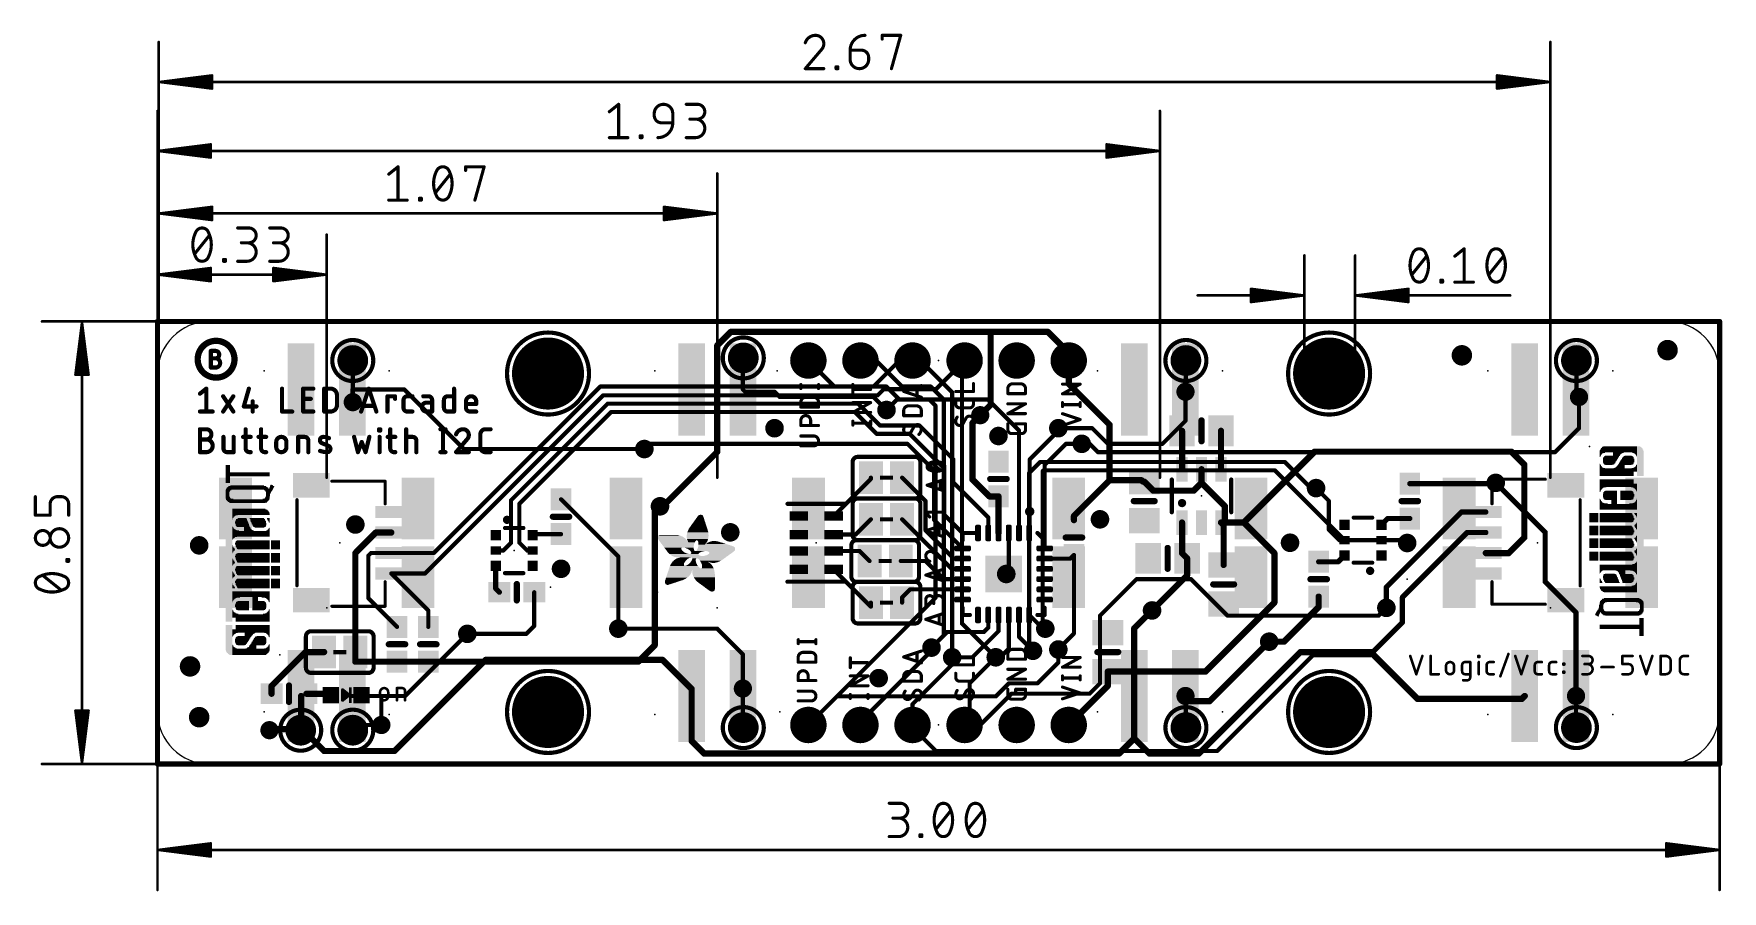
# Model space of a CAD drawing. Extents: x -44.1 to 38.2, y -17 to 24.8.
import ezdxf

# ---------------------------------------------------------------- set-up
doc = ezdxf.new("R2010")
doc.units = 0
for name, color, linetype in [('1', 12, 'CONTINUOUS'), ('16', 5, 'CONTINUOUS'), ('17', 110, 'CONTINUOUS'), ('18', 110, 'CONTINUOUS'), ('20', 53, 'CONTINUOUS'), ('21', 40, 'CONTINUOUS'), ('23', 40, 'CONTINUOUS'), ('24', 6, 'CONTINUOUS'), ('47', 253, 'CONTINUOUS')]:
    doc.layers.add(name, color=color, linetype=linetype)

# ---------------------------------------------------------------- blocks, each defined once
blk = doc.blocks.new('RECT')
blk.add_solid([(-0.5, -0.5), (0.5, -0.5), (-0.5, 0.5), (0.5, 0.5)])
blk = doc.blocks.new('PIE')
at = {"const_width": 0.5}
blk.add_lwpolyline([(0, -0.25, 1), (0, 0.25, 1), (0, -0.25)], format="xyb", dxfattribs=at)
blk = doc.blocks.new('RECT128000X44800R50')
at = {"const_width": 0.07}
blk.add_lwpolyline([(0.365, -0.07), (0.365, 0.07, 0.4142), (0.33, 0.105), (-0.33, 0.105, 0.4142), (-0.365, 0.07), (-0.365, -0.07, 0.4142), (-0.33, -0.105), (0.33, -0.105, 0.4142)], format="xyb", close=True, dxfattribs=at)
blk.add_solid([(-0.3475, -0.0875), (0.3475, -0.0875), (-0.3475, 0.0875), (0.3475, 0.0875)])
blk = doc.blocks.new('ROUNDP')
at = {"const_width": 0.5}
blk.add_lwpolyline([(0, -0.25, 1), (0, 0.25, 1), (0, -0.25)], format="xyb", dxfattribs=at)
blk = doc.blocks.new('ROUNDV')
at = {"const_width": 0.5}
blk.add_lwpolyline([(0, -0.25, 1), (0, 0.25, 1), (0, -0.25)], format="xyb", dxfattribs=at)

msp = doc.modelspace()

# ---------------------------------------------------------------- linework, layer by layer
at = {"layer": '1'}
for points, const_width in [([(-38.1, 10.795), (38.1, 10.795)], 0.254), ([(-38.1, -10.795), (-38.1, 10.795)], 0.254), ([(38.1, 10.795), (38.1, -10.795)], 0.254), ([(-28.575, 8.89), (-28.575, 6.858)], 0.2032), ([(-1.905, 8.89), (-3.175, 7.62)], 0.2032), ([(-1.905, 8.89), (-1.27, 8.89)], 0.2032), ([(-0.127, 7.493), (1.27, 8.89)], 0.2032), ([(6.35, 8.89), (6.35, 7.747)], 0.3048), ([(12.065, 8.89), (12.065, 7.386)], 0.2032), ([(31.115, 8.89), (31.115, 7.239)], 0.2032), ([(-16.503, 7.62), (-24.623, -0.5)], 0.2032), ([(-3.175, 7.62), (-16.503, 7.62)], 0.2032), ([(-2.667, 7.493), (-2.9718, 7.1882)], 0.2032), ([(-0.127, 7.493), (-2.667, 7.493)], 0.2032), ([(6.35, 7.747), (8.343, 5.754)], 0.3048), ([(12.065, 7.386), (12.045, 7.366)], 0.2032), ([(-16.3601, 7.1882), (-22.0483, 1.5)], 0.2032), ([(-20.8534, 2.0733), (-16.1449, 6.7818)], 0.2032), ([(-16.3601, 7.1882), (-2.9718, 7.1882)], 0.2032), ([(-16.1449, 6.7818), (-3.9168, 6.7818)], 0.2032), ([(-3.9168, 6.7818), (-2.854, 5.719)], 0.2032), ([(-2.032, 6.985), (-2.54, 6.477)], 0.2032), ([(2.413, 6.985), (-2.032, 6.985)], 0.2032), ([(3.925, 5.473), (2.413, 6.985)], 0.2032), ([(31.115, 7.239), (31.242, 7.112)], 0.2032), ([(-20.447, 1.905), (-15.9766, 6.3754)], 0.2032), ([(-15.9766, 6.3754), (-4.0851, 6.3754)], 0.2032), ([(-4.0851, 6.3754), (-3.0223, 5.3126)], 0.2032), ([(-2.854, 5.719), (-0.9265, 5.719)], 0.2032), ([(-0.9265, 5.719), (0.7188, 4.0737)], 0.2032), ([(1.651, 5.842), (2.032, 6.223)], 0.3048), ([(1.651, 3.0886), (1.651, 5.842)], 0.3048), ([(8.343, 5.754), (8.343, 3.048)], 0.3048), ([(-3.0223, 5.3126), (-1.4133, 5.3126)], 0.2032), ([(-1.4133, 5.3126), (0.274, 3.6253)], 0.2032), ([(3.925, 0.476), (3.925, 5.473)], 0.2032), ([(5.842, 5.461), (4.445, 4.064)], 0.2032), ([(5.842, 5.588), (5.842, 5.461)], 0.2032), ([(11.877, 3.586), (11.877, 5.461)], 0.3048), ([(13.777, 3.586), (13.777, 5.461)], 0.3048), ([(-14.351, 4.572), (-14.097, 4.826)], 0.2032), ([(-1.5175, 4.826), (-14.097, 4.826)], 0.2032), ([(-0.222, 3.5305), (-1.5175, 4.826)], 0.2032), ([(0.7188, 4.0737), (0.7188, 2.9442)], 0.2032), ([(4.445, 4.064), (4.445, 0.476)], 0.2032), ([(6.211, 4.826), (5.175, 3.79)], 0.2032), ([(6.985, 4.826), (6.211, 4.826)], 0.2032), ([(18.348, 4.445), (14.889, 0.986)], 0.3048), ([(18.348, 4.445), (27.94, 4.445)], 0.3048), ([(27.94, 4.445), (28.575, 3.81)], 0.3048), ([(-0.222, 3.5305), (-0.222, 1.123)], 0.2032), ([(0.274, 3.6253), (0.274, 1.365)], 0.2032), ([(5.175, 3.79), (5.175, -0.274)], 0.2032), ([(12.827, 3.586), (12.827, 2.921)], 0.3048), ([(28.575, 3.81), (28.575, 0.254)], 0.3048), ([(-5.119, 1.3), (-3.302, 3.117)], 0.2032), ([(-3.302, 3.117), (-3.302, 3.175)], 0.2032), ([(-1.778, 3.175), (-0.635, 2.032)], 0.2032), ([(2.425, 1.238), (0.7188, 2.9442)], 0.2032), ([(2.4781, 2.2615), (1.651, 3.0886)], 0.3048), ([(6.604, 1.309), (8.343, 3.048)], 0.3048), ([(8.343, 3.048), (9.906, 3.048)], 0.3048), ([(9.906, 3.048), (9.972, 2.982)], 0.3048), ([(9.972, 2.982), (10.033, 2.982)], 0.3048), ([(10.475, 2.54), (10.033, 2.982)], 0.3048), ([(12.446, 2.54), (10.475, 2.54)], 0.3048), ([(12.827, 2.921), (12.446, 2.54)], 0.3048), ([(12.827, 2.921), (13.97, 1.778)], 0.3048), ([(19.039, 2.043), (18.415, 2.667)], 0.2032), ([(22.987, 2.882), (27.178, 2.882)], 0.254), ([(27.178, 2.882), (27.178, 2.921)], 0.254), ([(-20.8534, 0), (-20.8534, 2.0733)], 0.2032), ([(-20.447, 0), (-20.447, 1.905)], 0.2032), ([(-18.415, 2.12), (-15.621, -0.674)], 0.2032), ([(-13.843, 1.524), (-13.589, 1.778)], 0.3048), ([(-13.843, -4.9966), (-13.843, 1.524)], 0.3048), ([(-0.635, 2.032), (-0.635, 0.6059)], 0.2032), ([(2.921, 2.2615), (2.4781, 2.2615)], 0.3048), ([(2.925, 2.2575), (2.921, 2.2615)], 0.3048), ([(2.925, 0.476), (2.925, 2.2575)], 0.3048), ([(13.97, 1.778), (13.97, 0.986)], 0.3048), ([(19.039, 2.043), (19.039, 0.635)], 0.2032), ([(-22.0483, 1.5), (-25.0483, -1.5)], 0.2032), ([(-4.045, 0.4), (-3.302, 1.143)], 0.2032), ([(0.639, -1.274), (-1.778, 1.143)], 0.2032), ([(-0.222, 1.123), (1.175, -0.274)], 0.2032), ([(1.163, 0.476), (0.274, 1.365)], 0.2032), ([(2.425, 1.238), (2.425, 0.476)], 0.2032), ([(6.604, 1.104), (6.604, 1.309)], 0.3048), ([(11.877, 0.986), (11.877, -0.513)], 0.3048), ([(13.777, 0.986), (13.97, 0.986)], 0.3048), ([(13.777, 0.986), (13.9065, 0.8565)], 0.3048), ([(13.9065, 0.8565), (13.9065, -1.082)], 0.3048), ([(13.97, 0.986), (14.889, 0.986)], 0.3048), ([(14.889, 0.986), (16.383, -0.508)], 0.3048), ([(21.601, 0.877), (21.906, 1.182)], 0.254), ([(25.503, 1.5), (21.844, -2.159)], 0.254), ([(21.906, 1.182), (22.987, 1.182)], 0.254), ([(26.696, 1.5), (25.503, 1.5)], 0.254), ([(-27.4516, 0.5), (-28.3972, -0.4456)], 0.3048), ([(-26.696, 0.5), (-27.4516, 0.5)], 0.3048), ([(-21.2344, -0.381), (-20.8534, 0)], 0.2032), ([(-20.447, 0), (-20.066, -0.381)], 0.2032), ([(-19.801, 0.369), (-19.75, 0.42)], 0.2032), ([(-19.75, 0.42), (-18.415, 0.42)], 0.2032), ([(-5.119, 0.4), (-4.045, 0.4)], 0.2032), ([(-0.635, 0.6059), (0.745, -0.774)], 0.2032), ([(1.925, 0.476), (1.163, 0.476)], 0.2032), ([(3.425, 0.476), (3.425, -1.274)], 0.2032), ([(4.445, 0.476), (4.425, 0.476)], 0.2032), ([(19.547, 0.127), (19.039, 0.635)], 0.2032), ([(19.801, 0.127), (19.547, 0.127)], 0.2032), ([(22.7211, 0.127), (21.601, 0.127)], 0.2032), ([(25.7846, 0.5), (22.6274, -2.6572)], 0.254), ([(22.86, -0.0119), (22.7211, 0.127)], 0.2032), ([(26.696, 0.5), (25.7846, 0.5)], 0.254), ([(28.575, 0.254), (27.813, -0.508)], 0.3048), ([(-28.3972, -0.4572), (-28.448, -0.508)], 0.3048), ([(-28.448, -0.508), (-28.448, -5.334)], 0.3048), ([(-28.3972, -0.4456), (-28.3972, -0.4572)], 0.3048), ([(-27.686, -0.5), (-27.813, -0.627)], 0.2032), ([(-27.813, -0.627), (-27.813, -2.706)], 0.2032), ([(-26.696, -0.5), (-27.686, -0.5)], 0.2032), ([(-24.623, -0.5), (-26.696, -0.5)], 0.2032), ([(-21.601, -0.381), (-21.2344, -0.381)], 0.2032), ([(-20.066, -0.381), (-19.801, -0.381)], 0.2032), ([(-15.621, -0.674), (-15.621, -4.191)], 0.2032), ([(-5.119, -0.4), (-3.8545, -0.4)], 0.2032), ([(-3.8545, -0.4), (-3.3655, -0.889)], 0.2032), ([(-1.8415, -0.889), (-0.635, -0.889)], 0.2032), ([(-0.635, -0.889), (0.25, -1.774)], 0.2032), ([(0.745, -0.774), (1.175, -0.774)], 0.2032), ([(5.175, -0.774), (6.426, -0.774)], 0.2032), ([(6.426, -0.774), (6.604, -0.596)], 0.2032), ([(6.604, -0.596), (6.604, -4.4244)], 0.2032), ([(11.877, -0.513), (12.126, -0.762)], 0.3048), ([(12.126, -0.762), (12.126, -1.59)], 0.3048), ([(16.383, -0.508), (16.383, -2.921)], 0.3048), ([(19.496, -0.928), (18.542, -0.928)], 0.254), ([(19.801, -0.623), (19.496, -0.928)], 0.254), ([(26.704, -0.508), (26.696, -0.5)], 0.3048), ([(27.813, -0.508), (26.704, -0.508)], 0.3048), ([(-25.0483, -1.5), (-26.696, -1.5)], 0.2032), ([(-26.696, -1.5), (-24.892, -3.304)], 0.2032), ([(-21.601, -1.131), (-21.601, -2.236)], 0.254), ([(-3.302, -3.117), (-5.119, -1.3)], 0.2032), ([(1.175, -1.274), (0.639, -1.274)], 0.2032), ([(3.425, -1.274), (3.175, -1.524)], 0.2032), ([(12.126, -1.59), (10.414, -3.302)], 0.3048), ([(-21.601, -2.236), (-21.424, -2.413)], 0.254), ([(-19.724, -2.413), (-19.724, -4.064)], 0.2032), ([(-1.385, -2.274), (-1.778, -2.667)], 0.2032), ([(-1.385, -2.274), (1.175, -2.274)], 0.2032), ([(0.25, -1.774), (1.175, -1.774)], 0.2032), ([(21.844, -2.159), (21.844, -3.175)], 0.254), ([(-27.813, -2.706), (-26.416, -4.103)], 0.2032), ([(-24.892, -3.304), (-24.892, -4.103)], 0.2032), ([(-3.302, -2.921), (-3.302, -3.117)], 0.2032), ([(-1.778, -2.921), (-1.778, -2.667)], 0.2032), ([(16.383, -2.921), (13.02, -6.284)], 0.3048), ([(18.542, -3.136), (16.852, -4.826)], 0.3048), ([(18.542, -2.628), (18.542, -3.136)], 0.3048), ([(22.6274, -2.6572), (22.6274, -3.8805)], 0.254), ([(-19.724, -4.064), (-20.105, -4.445)], 0.2032), ([(2.425, -4.1417), (2.2132, -4.3535)], 0.2032), ([(2.425, -3.524), (2.425, -4.1417)], 0.2032), ([(2.925, -3.524), (2.925, -4.314)], 0.2032), ([(3.425, -3.524), (3.425, -5.175)], 0.2032), ([(3.925, -3.524), (3.925, -4.5901)], 0.2032), ([(4.425, -3.524), (5.092, -4.191)], 0.2032), ([(5.092, -4.191), (5.207, -4.191)], 0.2032), ([(22.6274, -3.8805), (21.0469, -5.461)], 0.254), ([(-22.987, -4.445), (-20.105, -4.445)], 0.2032), ([(-14.6494, -5.803), (-13.843, -4.9966)], 0.3048), ([(0.4165, -4.3535), (-0.3455, -5.1155)], 0.2032), ([(2.2132, -4.3535), (0.4165, -4.3535)], 0.2032), ([(2.925, -4.314), (1.651, -5.588)], 0.2032), ([(4.6054, -5.2705), (3.925, -4.5901)], 0.2032), ([(6.604, -4.4244), (5.842, -5.1864)], 0.2032), ([(16.129, -4.826), (16.852, -4.826)], 0.3048), ([(-30.8855, -5.334), (-32.5365, -6.985)], 0.3048), ([(-29.972, -5.334), (-30.8855, -5.334)], 0.3048), ([(-28.448, -5.334), (-28.448, -5.803)], 0.3048), ([(-28.448, -5.803), (-26.416, -5.803)], 0.3048), ([(-24.892, -5.803), (-26.416, -5.803)], 0.3048), ([(-24.892, -5.803), (-14.6494, -5.803)], 0.3048), ([(-0.2726, -5.1884), (-3.81, -8.7257)], 0.2032), ([(-0.3455, -5.1155), (-0.2726, -5.1884)], 0.2032), ([(0.6644, -5.588), (1.651, -5.588)], 0.2032), ([(0.6644, -5.588), (0.6644, -5.9396)], 0.2032), ([(1.52, -6.858), (2.79, -5.588)], 0.2032), ([(2.79, -5.588), (3.012, -5.588)], 0.2032), ([(3.425, -5.175), (3.012, -5.588)], 0.2032), ([(5.842, -5.1864), (5.842, -5.207)], 0.2032), ([(18.288, -5.461), (13.589, -10.16)], 0.2032), ([(21.0469, -5.461), (18.288, -5.461)], 0.254), ([(0.6644, -5.9396), (-1.27, -7.874)], 0.2032), ([(8.255, -6.985), (8.255, -6.284)], 0.3048), ([(13.02, -6.284), (8.255, -6.284)], 0.3048), ([(-32.5365, -7.366), (-32.5365, -6.985)], 0.3048), ([(-30.8365, -7.366), (-29.706, -7.366)], 0.3048), ([(-29.706, -7.366), (-29.6425, -7.4295)], 0.3048), ([(-9.545, -8.997), (-9.545, -7.112)], 0.2032), ([(1.52, -6.858), (1.52, -8.64)], 0.2032), ([(6.35, -8.89), (8.255, -6.985)], 0.3048), ([(12.065, -7.495), (12.045, -7.475)], 0.2032), ([(12.065, -9.017), (12.065, -7.495)], 0.2032), ([(31.095, -8.997), (31.095, -7.475)], 0.2032), ([(-1.27, -7.874), (-1.27, -8.89)], 0.2032), ([(-31.115, -9.144), (-32.639, -9.144)], 0.2032), ([(-28.575, -9.144), (-28.321, -8.89)], 0.2032), ([(-28.321, -8.89), (-27.178, -8.89)], 0.2032), ([(-9.525, -9.017), (-9.545, -8.997)], 0.2032), ([(-3.81, -8.89), (-3.81, -8.7257)], 0.2032), ([(-1.27, -8.89), (-1.27, -9.017)], 0.2032), ([(-0.127, -10.16), (-1.27, -9.017)], 0.2032), ([(1.27, -8.89), (1.52, -8.64)], 0.2032), ([(31.115, -9.017), (31.095, -8.997)], 0.2032), ([(38.1, -10.795), (-38.1, -10.795)], 0.254), ([(13.589, -10.16), (-0.127, -10.16)], 0.2032)]:
    msp.add_lwpolyline(points, dxfattribs=dict(at, const_width=const_width))
for points, const_width in [([(-38.1, 10.8585, 1), (-38.1, 10.7315)], 0.127), ([(-38.0365, 10.795, 1), (-38.1635, 10.795)], 0.127), ([(38.1635, 10.795, 1), (38.0365, 10.795)], 0.127), ([(38.1, 10.7315, 1), (38.1, 10.8585)], 0.127), ([(-28.5242, 8.89, 1), (-28.6258, 8.89)], 0.1016), ([(-1.905, 8.9408, 1), (-1.905, 8.8392)], 0.1016), ([(-1.8691, 8.8541, 1), (-1.9409, 8.9259)], 0.1016), ([(-1.27, 8.8392, 1), (-1.27, 8.9408)], 0.1016), ([(1.3059, 8.8541, 1), (1.2341, 8.9259)], 0.1016), ([(6.4262, 8.89, 1), (6.2738, 8.89)], 0.1524), ([(12.1158, 8.89, 1), (12.0142, 8.89)], 0.1016), ([(31.1658, 8.89, 1), (31.0642, 8.89)], 0.1016), ([(-16.503, 7.6708, 1), (-16.503, 7.5692)], 0.1016), ([(-16.4671, 7.5841, 1), (-16.5389, 7.6559)], 0.1016), ([(-3.2109, 7.6559, 1), (-3.1391, 7.5841)], 0.1016), ([(-3.175, 7.5692, 1), (-3.175, 7.6708)], 0.1016), ([(-2.667, 7.5438, 1), (-2.667, 7.4422)], 0.1016), ([(-2.6311, 7.4571, 1), (-2.7029, 7.5289)], 0.1016), ([(-0.1629, 7.5289, 1), (-0.0911, 7.4571)], 0.1016), ([(-0.127, 7.4422, 1), (-0.127, 7.5438)], 0.1016), ([(6.4039, 7.8009, 1), (6.2961, 7.6931)], 0.1524), ([(6.2738, 7.747, 1), (6.4262, 7.747)], 0.1524), ([(12.0091, 7.4019, 1), (12.0809, 7.3301)], 0.1016), ([(12.0142, 7.386, 1), (12.1158, 7.386)], 0.1016), ([(12.1009, 7.3501, 1), (12.0291, 7.4219)], 0.1016), ([(-28.6258, 6.858, 1), (-28.5242, 6.858)], 0.1016), ([(-16.3601, 7.239, 1), (-16.3601, 7.1374)], 0.1016), ([(-16.3241, 7.1523, 1), (-16.396, 7.2241)], 0.1016), ([(-16.1449, 6.8326, 1), (-16.1449, 6.731)], 0.1016), ([(-16.109, 6.7459, 1), (-16.1809, 6.8177)], 0.1016), ([(-3.8809, 6.8177, 1), (-3.9527, 6.7459)], 0.1016), ([(-3.9168, 6.731, 1), (-3.9168, 6.8326)], 0.1016), ([(-3.0077, 7.2241, 1), (-2.9359, 7.1523)], 0.1016), ([(-2.9718, 7.1374, 1), (-2.9718, 7.239)], 0.1016), ([(-2.032, 7.0358, 1), (-2.032, 6.9342)], 0.1016), ([(-1.9961, 6.9491, 1), (-2.0679, 7.0209)], 0.1016), ([(2.4489, 7.0209, 1), (2.3771, 6.9491)], 0.1016), ([(2.413, 6.9342, 1), (2.413, 7.0358)], 0.1016), ([(31.1509, 7.2749, 1), (31.0791, 7.2031)], 0.1016), ([(31.0642, 7.239, 1), (31.1658, 7.239)], 0.1016), ([(31.2061, 7.0761, 1), (31.2779, 7.1479)], 0.1016), ([(-15.9766, 6.4262, 1), (-15.9766, 6.3246)], 0.1016), ([(-15.9407, 6.3395, 1), (-16.0125, 6.4113)], 0.1016), ([(-4.0492, 6.4113, 1), (-4.121, 6.3395)], 0.1016), ([(-4.0851, 6.3246, 1), (-4.0851, 6.4262)], 0.1016), ([(-2.854, 5.7698, 1), (-2.854, 5.6682)], 0.1016), ([(-2.8899, 5.6831, 1), (-2.8181, 5.7549)], 0.1016), ([(-2.5759, 6.5129, 1), (-2.5041, 6.4411)], 0.1016), ([(-0.8906, 5.7549, 1), (-0.9624, 5.6831)], 0.1016), ([(-0.9265, 5.6682, 1), (-0.9265, 5.7698)], 0.1016), ([(1.7272, 5.842, 1), (1.5748, 5.842)], 0.1524), ([(1.5971, 5.8959, 1), (1.7049, 5.7881)], 0.1524), ([(2.0859, 6.1691, 1), (1.9781, 6.2769)], 0.1524), ([(8.4192, 5.754, 1), (8.2668, 5.754)], 0.1524), ([(8.2891, 5.7001, 1), (8.3969, 5.8079)], 0.1524), ([(-3.0223, 5.3634, 1), (-3.0223, 5.2618)], 0.1016), ([(-3.0582, 5.2767, 1), (-2.9864, 5.3485)], 0.1016), ([(-1.3774, 5.3485, 1), (-1.4492, 5.2767)], 0.1016), ([(-1.4133, 5.2618, 1), (-1.4133, 5.3634)], 0.1016), ([(3.9758, 5.473, 1), (3.8742, 5.473)], 0.1016), ([(3.8891, 5.4371, 1), (3.9609, 5.5089)], 0.1016), ([(5.8928, 5.588, 1), (5.7912, 5.588)], 0.1016), ([(5.7912, 5.461, 1), (5.8928, 5.461)], 0.1016), ([(5.8779, 5.4251, 1), (5.8061, 5.4969)], 0.1016), ([(11.9532, 5.461, 1), (11.8008, 5.461)], 0.1524), ([(13.8532, 5.461, 1), (13.7008, 5.461)], 0.1524), ([(-14.3869, 4.6079, 1), (-14.3151, 4.5361)], 0.1016), ([(-14.097, 4.8768, 1), (-14.097, 4.7752)], 0.1016), ([(-14.0611, 4.7901, 1), (-14.1329, 4.8619)], 0.1016), ([(-1.4816, 4.8619, 1), (-1.5534, 4.7901)], 0.1016), ([(-1.5175, 4.7752, 1), (-1.5175, 4.8768)], 0.1016), ([(0.7696, 4.0737, 1), (0.668, 4.0737)], 0.1016), ([(0.6829, 4.0378, 1), (0.7547, 4.1096)], 0.1016), ([(4.4958, 4.064, 1), (4.3942, 4.064)], 0.1016), ([(4.4091, 4.0999, 1), (4.4809, 4.0281)], 0.1016), ([(6.211, 4.8768, 1), (6.211, 4.7752)], 0.1016), ([(6.2469, 4.7901, 1), (6.1751, 4.8619)], 0.1016), ([(6.985, 4.7752, 1), (6.985, 4.8768)], 0.1016), ([(18.348, 4.5212, 1), (18.348, 4.3688)], 0.1524), ([(18.4019, 4.3911, 1), (18.2941, 4.4989)], 0.1524), ([(27.9939, 4.4989, 1), (27.8861, 4.3911)], 0.1524), ([(27.94, 4.3688, 1), (27.94, 4.5212)], 0.1524), ([(-0.1712, 3.5305, 1), (-0.2728, 3.5305)], 0.1016), ([(-0.2579, 3.4946, 1), (-0.1861, 3.5664)], 0.1016), ([(0.3248, 3.6253, 1), (0.2232, 3.6253)], 0.1016), ([(0.2381, 3.5894, 1), (0.3099, 3.6612)], 0.1016), ([(5.2258, 3.79, 1), (5.1242, 3.79)], 0.1016), ([(5.1391, 3.8259, 1), (5.2109, 3.7541)], 0.1016), ([(11.8008, 3.586, 1), (11.9532, 3.586)], 0.1524), ([(12.9032, 3.586, 1), (12.7508, 3.586)], 0.1524), ([(13.7008, 3.586, 1), (13.8532, 3.586)], 0.1524), ([(28.6512, 3.81, 1), (28.4988, 3.81)], 0.1524), ([(28.5211, 3.7561, 1), (28.6289, 3.8639)], 0.1524), ([(-3.2512, 3.175, 1), (-3.3528, 3.175)], 0.1016), ([(-3.3528, 3.117, 1), (-3.2512, 3.117)], 0.1016), ([(-3.2661, 3.0811, 1), (-3.3379, 3.1529)], 0.1016), ([(-1.7421, 3.2109, 1), (-1.8139, 3.1391)], 0.1016), ([(0.7547, 2.9801, 1), (0.6829, 2.9083)], 0.1016), ([(0.668, 2.9442, 1), (0.7696, 2.9442)], 0.1016), ([(1.7049, 3.1425, 1), (1.5971, 3.0347)], 0.1524), ([(1.5748, 3.0886, 1), (1.7272, 3.0886)], 0.1524), ([(8.343, 3.1242, 1), (8.343, 2.9718)], 0.1524), ([(8.2668, 3.048, 1), (8.4192, 3.048)], 0.1524), ([(8.3969, 2.9941, 1), (8.2891, 3.1019)], 0.1524), ([(9.9599, 3.1019, 1), (9.8521, 2.9941)], 0.1524), ([(9.972, 3.0582, 1), (9.972, 2.9058)], 0.1524), ([(9.906, 2.9718, 1), (9.906, 3.1242)], 0.1524), ([(9.9181, 2.9281, 1), (10.0259, 3.0359)], 0.1524), ([(10.0869, 3.0359, 1), (9.9791, 2.9281)], 0.1524), ([(10.033, 2.9058, 1), (10.033, 3.0582)], 0.1524), ([(10.475, 2.6162, 1), (10.475, 2.4638)], 0.1524), ([(10.4211, 2.4861, 1), (10.5289, 2.5939)], 0.1524), ([(12.3921, 2.5939, 1), (12.4999, 2.4861)], 0.1524), ([(12.446, 2.4638, 1), (12.446, 2.6162)], 0.1524), ([(12.8809, 2.9749, 1), (12.7731, 2.8671)], 0.1524), ([(12.7508, 2.921, 1), (12.9032, 2.921)], 0.1524), ([(12.8809, 2.8671, 1), (12.7731, 2.9749)], 0.1524), ([(18.4509, 2.7029, 1), (18.3791, 2.6311)], 0.1016), ([(22.987, 2.9455, 1), (22.987, 2.8185)], 0.127), ([(27.2415, 2.921, 1), (27.1145, 2.921)], 0.127), ([(27.1145, 2.882, 1), (27.2415, 2.882)], 0.127), ([(27.178, 2.8185, 1), (27.178, 2.9455)], 0.127), ([(-20.8026, 2.0733, 1), (-20.9042, 2.0733)], 0.1016), ([(-20.8893, 2.1093, 1), (-20.8175, 2.0374)], 0.1016), ([(-20.3962, 1.905, 1), (-20.4978, 1.905)], 0.1016), ([(-20.4829, 1.9409, 1), (-20.4111, 1.8691)], 0.1016), ([(-18.3791, 2.1559, 1), (-18.4509, 2.0841)], 0.1016), ([(-13.7668, 1.524, 1), (-13.9192, 1.524)], 0.1524), ([(-13.8969, 1.5779, 1), (-13.7891, 1.4701)], 0.1524), ([(-13.5351, 1.7241, 1), (-13.6429, 1.8319)], 0.1524), ([(-0.5842, 2.032, 1), (-0.6858, 2.032)], 0.1016), ([(-0.6709, 1.9961, 1), (-0.5991, 2.0679)], 0.1016), ([(2.4781, 2.3377, 1), (2.4781, 2.1853)], 0.1524), ([(2.4242, 2.2076, 1), (2.532, 2.3154)], 0.1524), ([(2.9749, 2.3154, 1), (2.8671, 2.2076)], 0.1524), ([(3.0012, 2.2575, 1), (2.8488, 2.2575)], 0.1524), ([(2.8711, 2.2036, 1), (2.9789, 2.3114)], 0.1524), ([(2.921, 2.1853, 1), (2.921, 2.3377)], 0.1524), ([(14.0462, 1.778, 1), (13.8938, 1.778)], 0.1524), ([(13.9161, 1.7241, 1), (14.0239, 1.8319)], 0.1524), ([(19.0898, 2.043, 1), (18.9882, 2.043)], 0.1016), ([(19.0031, 2.0071, 1), (19.0749, 2.0789)], 0.1016), ([(-22.0842, 1.5359, 1), (-22.0123, 1.4641)], 0.1016), ([(-22.0123, 1.4641, 1), (-22.0842, 1.5359)], 0.1016), ([(-5.1549, 1.3359, 1), (-5.0831, 1.2641)], 0.1016), ([(-3.2661, 1.1071, 1), (-3.3379, 1.1789)], 0.1016), ([(-1.7421, 1.1789, 1), (-1.8139, 1.1071)], 0.1016), ([(-0.1861, 1.1589, 1), (-0.2579, 1.0871)], 0.1016), ([(-0.2728, 1.123, 1), (-0.1712, 1.123)], 0.1016), ([(0.3099, 1.4009, 1), (0.2381, 1.3291)], 0.1016), ([(0.2232, 1.365, 1), (0.3248, 1.365)], 0.1016), ([(2.4758, 1.238, 1), (2.3742, 1.238)], 0.1016), ([(2.3891, 1.2021, 1), (2.4609, 1.2739)], 0.1016), ([(6.6802, 1.309, 1), (6.5278, 1.309)], 0.1524), ([(6.5501, 1.3629, 1), (6.6579, 1.2551)], 0.1524), ([(6.5278, 1.104, 1), (6.6802, 1.104)], 0.1524), ([(11.9532, 0.986, 1), (11.8008, 0.986)], 0.1524), ([(13.777, 1.0622, 1), (13.777, 0.9098)], 0.1524), ([(13.8309, 1.0399, 1), (13.7231, 0.9321)], 0.1524), ([(13.9827, 0.8565, 1), (13.8303, 0.8565)], 0.1524), ([(13.8526, 0.8026, 1), (13.9604, 0.9104)], 0.1524), ([(13.97, 1.0622, 1), (13.97, 0.9098)], 0.1524), ([(13.8938, 0.986, 1), (14.0462, 0.986)], 0.1524), ([(13.97, 0.9098, 1), (13.97, 1.0622)], 0.1524), ([(14.9429, 1.0399, 1), (14.8351, 0.9321)], 0.1524), ([(14.8351, 1.0399, 1), (14.9429, 0.9321)], 0.1524), ([(14.889, 0.9098, 1), (14.889, 1.0622)], 0.1524), ([(21.5561, 0.9219, 1), (21.6459, 0.8321)], 0.127), ([(21.906, 1.2455, 1), (21.906, 1.1185)], 0.127), ([(21.9509, 1.1371, 1), (21.8611, 1.2269)], 0.127), ([(22.987, 1.1185, 1), (22.987, 1.2455)], 0.127), ([(25.503, 1.5635, 1), (25.503, 1.4365)], 0.127), ([(25.5479, 1.4551, 1), (25.4581, 1.5449)], 0.127), ([(26.696, 1.4365, 1), (26.696, 1.5635)], 0.127), ([(-27.4516, 0.5762, 1), (-27.4516, 0.4238)], 0.1524), ([(-27.3977, 0.4461, 1), (-27.5055, 0.5539)], 0.1524), ([(-26.696, 0.4238, 1), (-26.696, 0.5762)], 0.1524), ([(-20.9042, 0, 1), (-20.8026, 0)], 0.1016), ([(-20.8175, -0.0359, 1), (-20.8893, 0.0359)], 0.1016), ([(-20.4111, 0.0359, 1), (-20.4829, -0.0359)], 0.1016), ([(-20.4978, 0, 1), (-20.3962, 0)], 0.1016), ([(-19.8369, 0.4049, 1), (-19.7651, 0.3331)], 0.1016), ([(-19.75, 0.4708, 1), (-19.75, 0.3692)], 0.1016), ([(-19.7141, 0.3841, 1), (-19.7859, 0.4559)], 0.1016), ([(-18.415, 0.3692, 1), (-18.415, 0.4708)], 0.1016), ([(-5.119, 0.4508, 1), (-5.119, 0.3492)], 0.1016), ([(-4.0809, 0.4359, 1), (-4.0091, 0.3641)], 0.1016), ([(-4.045, 0.3492, 1), (-4.045, 0.4508)], 0.1016), ([(-0.5991, 0.6419, 1), (-0.6709, 0.57)], 0.1016), ([(-0.6858, 0.6059, 1), (-0.5842, 0.6059)], 0.1016), ([(1.163, 0.5268, 1), (1.163, 0.4252)], 0.1016), ([(1.1271, 0.4401, 1), (1.1989, 0.5119)], 0.1016), ([(1.925, 0.4252, 1), (1.925, 0.5268)], 0.1016), ([(2.3742, 0.476, 1), (2.4758, 0.476)], 0.1016), ([(2.8488, 0.476, 1), (3.0012, 0.476)], 0.1524), ([(3.4758, 0.476, 1), (3.3742, 0.476)], 0.1016), ([(3.8742, 0.476, 1), (3.9758, 0.476)], 0.1016), ([(4.425, 0.5268, 1), (4.425, 0.4252)], 0.1016), ([(4.3942, 0.476, 1), (4.4958, 0.476)], 0.1016), ([(4.445, 0.4252, 1), (4.445, 0.5268)], 0.1016), ([(19.0749, 0.6709, 1), (19.0031, 0.5991)], 0.1016), ([(18.9882, 0.635, 1), (19.0898, 0.635)], 0.1016), ([(19.547, 0.1778, 1), (19.547, 0.0762)], 0.1016), ([(19.5111, 0.0911, 1), (19.5829, 0.1629)], 0.1016), ([(19.801, 0.0762, 1), (19.801, 0.1778)], 0.1016), ([(21.601, 0.1778, 1), (21.601, 0.0762)], 0.1016), ([(22.757, 0.1629, 1), (22.6852, 0.0911)], 0.1016), ([(22.7211, 0.0762, 1), (22.7211, 0.1778)], 0.1016), ([(22.8241, -0.0478, 1), (22.8959, 0.024)], 0.1016), ([(25.7846, 0.5635, 1), (25.7846, 0.4365)], 0.127), ([(25.8295, 0.4551, 1), (25.7397, 0.5449)], 0.127), ([(26.696, 0.4365, 1), (26.696, 0.5635)], 0.127), ([(28.4988, 0.254, 1), (28.6512, 0.254)], 0.1524), ([(28.6289, 0.2001, 1), (28.5211, 0.3079)], 0.1524), ([(-28.3718, -0.508, 1), (-28.5242, -0.508)], 0.1524), ([(-28.5019, -0.4541, 1), (-28.3941, -0.5619)], 0.1524), ([(-28.321, -0.4456, 1), (-28.4734, -0.4456)], 0.1524), ([(-28.4511, -0.3917, 1), (-28.3433, -0.4995)], 0.1524), ([(-28.4734, -0.4572, 1), (-28.321, -0.4572)], 0.1524), ([(-28.3433, -0.5111, 1), (-28.4511, -0.4033)], 0.1524), ([(-27.7622, -0.627, 1), (-27.8638, -0.627)], 0.1016), ([(-27.8489, -0.5911, 1), (-27.7771, -0.6629)], 0.1016), ([(-27.686, -0.4492, 1), (-27.686, -0.5508)], 0.1016), ([(-27.6501, -0.5359, 1), (-27.7219, -0.4641)], 0.1016), ([(-26.696, -0.4492, 1), (-26.696, -0.5508)], 0.1016), ([(-26.696, -0.5508, 1), (-26.696, -0.4492)], 0.1016), ([(-24.6589, -0.4641, 1), (-24.5871, -0.5359)], 0.1016), ([(-24.623, -0.5508, 1), (-24.623, -0.4492)], 0.1016), ([(-21.601, -0.3302, 1), (-21.601, -0.4318)], 0.1016), ([(-21.2703, -0.3451, 1), (-21.1985, -0.4169)], 0.1016), ([(-21.2344, -0.4318, 1), (-21.2344, -0.3302)], 0.1016), ([(-20.066, -0.3302, 1), (-20.066, -0.4318)], 0.1016), ([(-20.1019, -0.4169, 1), (-20.0301, -0.3451)], 0.1016), ([(-19.801, -0.4318, 1), (-19.801, -0.3302)], 0.1016), ([(-15.5702, -0.674, 1), (-15.6718, -0.674)], 0.1016), ([(-15.6569, -0.7099, 1), (-15.5851, -0.6381)], 0.1016), ([(-5.119, -0.3492, 1), (-5.119, -0.4508)], 0.1016), ([(-3.8186, -0.3641, 1), (-3.8904, -0.4359)], 0.1016), ([(-3.8545, -0.4508, 1), (-3.8545, -0.3492)], 0.1016), ([(-3.4014, -0.9249, 1), (-3.3296, -0.8531)], 0.1016), ([(-1.8415, -0.8382, 1), (-1.8415, -0.9398)], 0.1016), ([(-0.5991, -0.8531, 1), (-0.6709, -0.9249)], 0.1016), ([(-0.635, -0.9398, 1), (-0.635, -0.8382)], 0.1016), ([(0.745, -0.7232, 1), (0.745, -0.8248)], 0.1016), ([(0.709, -0.8099, 1), (0.7809, -0.7381)], 0.1016), ([(1.1391, -0.3099, 1), (1.2109, -0.2381)], 0.1016), ([(1.175, -0.8248, 1), (1.175, -0.7232)], 0.1016), ([(5.1242, -0.274, 1), (5.2258, -0.274)], 0.1016), ([(5.175, -0.7232, 1), (5.175, -0.8248)], 0.1016), ([(6.3901, -0.7381, 1), (6.4619, -0.8099)], 0.1016), ([(6.426, -0.8248, 1), (6.426, -0.7232)], 0.1016), ([(6.6548, -0.596, 1), (6.5532, -0.596)], 0.1016), ([(6.6399, -0.6319, 1), (6.5681, -0.5601)], 0.1016), ([(11.9309, -0.4591, 1), (11.8231, -0.5669)], 0.1524), ([(11.8008, -0.513, 1), (11.9532, -0.513)], 0.1524), ([(12.2022, -0.762, 1), (12.0498, -0.762)], 0.1524), ([(12.0721, -0.8159, 1), (12.1799, -0.7081)], 0.1524), ([(16.4592, -0.508, 1), (16.3068, -0.508)], 0.1524), ([(16.3291, -0.5619, 1), (16.4369, -0.4541)], 0.1524), ([(18.542, -0.8645, 1), (18.542, -0.9915)], 0.127), ([(19.4511, -0.8831, 1), (19.5409, -0.9729)], 0.127), ([(19.496, -0.9915, 1), (19.496, -0.8645)], 0.127), ([(19.8459, -0.6679, 1), (19.7561, -0.5781)], 0.127), ([(26.7499, -0.4461, 1), (26.6421, -0.5539)], 0.1524), ([(26.704, -0.4318, 1), (26.704, -0.5842)], 0.1524), ([(26.6501, -0.5619, 1), (26.7579, -0.4541)], 0.1524), ([(27.7591, -0.4541, 1), (27.8669, -0.5619)], 0.1524), ([(27.813, -0.5842, 1), (27.813, -0.4318)], 0.1524), ([(-26.696, -1.4492, 1), (-26.696, -1.5508)], 0.1016), ([(-26.6601, -1.4641, 1), (-26.7319, -1.5359)], 0.1016), ([(-25.0842, -1.4641, 1), (-25.0123, -1.5359)], 0.1016), ([(-25.0483, -1.5508, 1), (-25.0483, -1.4492)], 0.1016), ([(-21.5375, -1.131, 1), (-21.6645, -1.131)], 0.127), ([(-5.0831, -1.2641, 1), (-5.1549, -1.3359)], 0.1016), ([(0.639, -1.2232, 1), (0.639, -1.3248)], 0.1016), ([(0.6031, -1.3099, 1), (0.6749, -1.2381)], 0.1016), ([(1.175, -1.3248, 1), (1.175, -1.2232)], 0.1016), ([(3.1391, -1.4881, 1), (3.2109, -1.5599)], 0.1016), ([(3.3742, -1.274, 1), (3.4758, -1.274)], 0.1016), ([(3.4609, -1.3099, 1), (3.3891, -1.2381)], 0.1016), ([(12.0498, -1.59, 1), (12.2022, -1.59)], 0.1524), ([(12.1799, -1.6439, 1), (12.0721, -1.5361)], 0.1524), ([(13.8303, -1.082, 1), (13.9827, -1.082)], 0.1524), ([(-21.5561, -2.1911, 1), (-21.6459, -2.2809)], 0.127), ([(-21.6645, -2.236, 1), (-21.5375, -2.236)], 0.127), ([(-21.4689, -2.4579, 1), (-21.3791, -2.3681)], 0.127), ([(-19.6732, -2.413, 1), (-19.7748, -2.413)], 0.1016), ([(-1.385, -2.2232, 1), (-1.385, -2.3248)], 0.1016), ([(-1.3491, -2.3099, 1), (-1.4209, -2.2381)], 0.1016), ([(0.25, -1.7232, 1), (0.25, -1.8248)], 0.1016), ([(0.2141, -1.8099, 1), (0.2859, -1.7381)], 0.1016), ([(1.175, -1.8248, 1), (1.175, -1.7232)], 0.1016), ([(1.175, -2.3248, 1), (1.175, -2.2232)], 0.1016), ([(21.9075, -2.159, 1), (21.7805, -2.159)], 0.127), ([(21.7991, -2.1141, 1), (21.8889, -2.2039)], 0.127), ([(-27.7771, -2.6701, 1), (-27.8489, -2.7419)], 0.1016), ([(-27.8638, -2.706, 1), (-27.7622, -2.706)], 0.1016), ([(-24.8412, -3.304, 1), (-24.9428, -3.304)], 0.1016), ([(-24.9279, -3.3399, 1), (-24.8561, -3.2681)], 0.1016), ([(-3.2512, -2.921, 1), (-3.3528, -2.921)], 0.1016), ([(-3.3528, -3.117, 1), (-3.2512, -3.117)], 0.1016), ([(-3.3379, -3.1529, 1), (-3.2661, -3.0811)], 0.1016), ([(-1.7272, -2.667, 1), (-1.8288, -2.667)], 0.1016), ([(-1.8139, -2.6311, 1), (-1.7421, -2.7029)], 0.1016), ([(-1.8288, -2.921, 1), (-1.7272, -2.921)], 0.1016), ([(10.3601, -3.2481, 1), (10.4679, -3.3559)], 0.1524), ([(16.3068, -2.921, 1), (16.4592, -2.921)], 0.1524), ([(16.4369, -2.9749, 1), (16.3291, -2.8671)], 0.1524), ([(18.6182, -2.628, 1), (18.4658, -2.628)], 0.1524), ([(18.4658, -3.136, 1), (18.6182, -3.136)], 0.1524), ([(18.5959, -3.1899, 1), (18.4881, -3.0821)], 0.1524), ([(21.7805, -3.175, 1), (21.9075, -3.175)], 0.127), ([(22.6909, -2.6572, 1), (22.5639, -2.6572)], 0.127), ([(22.5825, -2.6123, 1), (22.6723, -2.7021)], 0.127), ([(-26.4519, -4.1389, 1), (-26.3801, -4.0671)], 0.1016), ([(-24.9428, -4.103, 1), (-24.8412, -4.103)], 0.1016), ([(-19.7748, -4.064, 1), (-19.6732, -4.064)], 0.1016), ([(-19.6881, -4.0999, 1), (-19.7599, -4.0281)], 0.1016), ([(2.4758, -3.524, 1), (2.3742, -3.524)], 0.1016), ([(2.3742, -4.1417, 1), (2.4758, -4.1417)], 0.1016), ([(2.4609, -4.1776, 1), (2.3891, -4.1058)], 0.1016), ([(2.9758, -3.524, 1), (2.8742, -3.524)], 0.1016), ([(3.4758, -3.524, 1), (3.3742, -3.524)], 0.1016), ([(3.9758, -3.524, 1), (3.8742, -3.524)], 0.1016), ([(4.4609, -3.4881, 1), (4.3891, -3.5599)], 0.1016), ([(5.092, -4.1402, 1), (5.092, -4.2418)], 0.1016), ([(5.0561, -4.2269, 1), (5.1279, -4.1551)], 0.1016), ([(5.207, -4.2418, 1), (5.207, -4.1402)], 0.1016), ([(22.5639, -3.8805, 1), (22.6909, -3.8805)], 0.127), ([(22.6723, -3.9254, 1), (22.5825, -3.8356)], 0.127), ([(-22.987, -4.3942, 1), (-22.987, -4.4958)], 0.1016), ([(-20.1409, -4.4091, 1), (-20.0691, -4.4809)], 0.1016), ([(-20.105, -4.4958, 1), (-20.105, -4.3942)], 0.1016), ([(-15.6718, -4.191, 1), (-15.5702, -4.191)], 0.1016), ([(-13.9192, -4.9966, 1), (-13.7668, -4.9966)], 0.1524), ([(-13.7891, -5.0505, 1), (-13.8969, -4.9427)], 0.1524), ([(0.4165, -4.3027, 1), (0.4165, -4.4043)], 0.1016), ([(0.4524, -4.3894, 1), (0.3806, -4.3176)], 0.1016), ([(2.1773, -4.3176, 1), (2.2491, -4.3894)], 0.1016), ([(2.2132, -4.4043, 1), (2.2132, -4.3027)], 0.1016), ([(2.8742, -4.314, 1), (2.9758, -4.314)], 0.1016), ([(2.9609, -4.3499, 1), (2.8891, -4.2781)], 0.1016), ([(3.9609, -4.5542, 1), (3.8891, -4.626)], 0.1016), ([(3.8742, -4.5901, 1), (3.9758, -4.5901)], 0.1016), ([(6.5532, -4.4244, 1), (6.6548, -4.4244)], 0.1016), ([(6.6399, -4.4604, 1), (6.5681, -4.3885)], 0.1016), ([(16.129, -4.7498, 1), (16.129, -4.9022)], 0.1524), ([(16.7981, -4.7721, 1), (16.9059, -4.8799)], 0.1524), ([(16.852, -4.9022, 1), (16.852, -4.7498)], 0.1524), ([(-30.8855, -5.2578, 1), (-30.8855, -5.4102)], 0.1524), ([(-30.8316, -5.3879, 1), (-30.9394, -5.2801)], 0.1524), ([(-29.972, -5.4102, 1), (-29.972, -5.2578)], 0.1524), ([(-28.3718, -5.334, 1), (-28.5242, -5.334)], 0.1524), ([(-28.5242, -5.334, 1), (-28.3718, -5.334)], 0.1524), ([(-28.448, -5.7268, 1), (-28.448, -5.8792)], 0.1524), ([(-28.5242, -5.803, 1), (-28.3718, -5.803)], 0.1524), ([(-26.416, -5.7268, 1), (-26.416, -5.8792)], 0.1524), ([(-26.416, -5.8792, 1), (-26.416, -5.7268)], 0.1524), ([(-24.892, -5.7268, 1), (-24.892, -5.8792)], 0.1524), ([(-24.892, -5.8792, 1), (-24.892, -5.7268)], 0.1524), ([(-14.7033, -5.7491, 1), (-14.5955, -5.8569)], 0.1524), ([(-14.6494, -5.8792, 1), (-14.6494, -5.7268)], 0.1524), ([(-0.3096, -5.0796, 1), (-0.3814, -5.1514)], 0.1016), ([(-0.3814, -5.0796, 1), (-0.3096, -5.1514)], 0.1016), ([(-0.2367, -5.2243, 1), (-0.3086, -5.1524)], 0.1016), ([(-0.3086, -5.2243, 1), (-0.2367, -5.1524)], 0.1016), ([(0.6644, -5.5372, 1), (0.6644, -5.6388)], 0.1016), ([(0.7152, -5.588, 1), (0.6136, -5.588)], 0.1016), ([(1.6151, -5.5521, 1), (1.6869, -5.6239)], 0.1016), ([(1.651, -5.6388, 1), (1.651, -5.5372)], 0.1016), ([(2.79, -5.5372, 1), (2.79, -5.6388)], 0.1016), ([(2.8259, -5.6239, 1), (2.7541, -5.5521)], 0.1016), ([(2.9761, -5.5521, 1), (3.0479, -5.6239)], 0.1016), ([(3.012, -5.6388, 1), (3.012, -5.5372)], 0.1016), ([(3.3742, -5.175, 1), (3.4758, -5.175)], 0.1016), ([(3.4609, -5.2109, 1), (3.3891, -5.1391)], 0.1016), ([(4.5695, -5.3064, 1), (4.6413, -5.2346)], 0.1016), ([(5.8928, -5.1864, 1), (5.7912, -5.1864)], 0.1016), ([(5.8061, -5.1505, 1), (5.8779, -5.2224)], 0.1016), ([(5.7912, -5.207, 1), (5.8928, -5.207)], 0.1016), ([(18.288, -5.3975, 1), (18.288, -5.5245)], 0.127), ([(18.3239, -5.4969, 1), (18.2521, -5.4251)], 0.1016), ([(21.002, -5.4161, 1), (21.0918, -5.5059)], 0.127), ([(21.0469, -5.5245, 1), (21.0469, -5.3975)], 0.127), ([(0.6136, -5.9396, 1), (0.7152, -5.9396)], 0.1016), ([(0.7003, -5.9755, 1), (0.6285, -5.9037)], 0.1016), ([(8.3312, -6.284, 1), (8.1788, -6.284)], 0.1524), ([(8.255, -6.2078, 1), (8.255, -6.3602)], 0.1524), ([(12.9661, -6.2301, 1), (13.0739, -6.3379)], 0.1524), ([(13.02, -6.3602, 1), (13.02, -6.2078)], 0.1524), ([(-32.4603, -6.985, 1), (-32.6127, -6.985)], 0.1524), ([(-32.5904, -6.9311, 1), (-32.4826, -7.0389)], 0.1524), ([(-32.6127, -7.366, 1), (-32.4603, -7.366)], 0.1524), ([(-30.8365, -7.2898, 1), (-30.8365, -7.4422)], 0.1524), ([(-29.6521, -7.3121, 1), (-29.7599, -7.4199)], 0.1524), ([(-29.706, -7.4422, 1), (-29.706, -7.2898)], 0.1524), ([(-29.6964, -7.4834, 1), (-29.5886, -7.3756)], 0.1524), ([(-9.4942, -7.112, 1), (-9.5958, -7.112)], 0.1016), ([(1.5708, -6.858, 1), (1.4692, -6.858)], 0.1016), ([(1.4841, -6.8221, 1), (1.5559, -6.8939)], 0.1016), ([(8.1788, -6.985, 1), (8.3312, -6.985)], 0.1524), ([(8.3089, -7.0389, 1), (8.2011, -6.9311)], 0.1524), ([(12.0809, -7.4391, 1), (12.0091, -7.5109)], 0.1016), ([(12.1158, -7.495, 1), (12.0142, -7.495)], 0.1016), ([(12.0291, -7.5309, 1), (12.1009, -7.4591)], 0.1016), ([(31.1458, -7.475, 1), (31.0442, -7.475)], 0.1016), ([(-1.2192, -7.874, 1), (-1.3208, -7.874)], 0.1016), ([(-1.3059, -7.8381, 1), (-1.2341, -7.9099)], 0.1016), ([(-32.639, -9.0932, 1), (-32.639, -9.1948)], 0.1016), ([(-31.115, -9.1948, 1), (-31.115, -9.0932)], 0.1016), ([(-28.6109, -9.1081, 1), (-28.5391, -9.1799)], 0.1016), ([(-28.321, -8.8392, 1), (-28.321, -8.9408)], 0.1016), ([(-28.2851, -8.9259, 1), (-28.3569, -8.8541)], 0.1016), ([(-27.178, -8.9408, 1), (-27.178, -8.8392)], 0.1016), ([(-9.5091, -8.9611, 1), (-9.5809, -9.0329)], 0.1016), ([(-9.5958, -8.997, 1), (-9.4942, -8.997)], 0.1016), ([(-9.5609, -9.0529, 1), (-9.4891, -8.9811)], 0.1016), ([(-3.7592, -8.7257, 1), (-3.8608, -8.7257)], 0.1016), ([(-3.8459, -8.6898, 1), (-3.7741, -8.7616)], 0.1016), ([(-3.8608, -8.89, 1), (-3.7592, -8.89)], 0.1016), ([(-1.2192, -8.89, 1), (-1.3208, -8.89)], 0.1016), ([(-1.3208, -8.89, 1), (-1.2192, -8.89)], 0.1016), ([(-1.2341, -8.9811, 1), (-1.3059, -9.0529)], 0.1016), ([(-1.3208, -9.017, 1), (-1.2192, -9.017)], 0.1016), ([(1.2341, -8.8541, 1), (1.3059, -8.9259)], 0.1016), ([(1.4692, -8.64, 1), (1.5708, -8.64)], 0.1016), ([(1.5559, -8.6759, 1), (1.4841, -8.6041)], 0.1016), ([(6.2961, -8.8361, 1), (6.4039, -8.9439)], 0.1524), ([(12.0142, -9.017, 1), (12.1158, -9.017)], 0.1016), ([(31.1309, -8.9611, 1), (31.0591, -9.0329)], 0.1016), ([(31.0442, -8.997, 1), (31.1458, -8.997)], 0.1016), ([(31.0791, -9.0529, 1), (31.1509, -8.9811)], 0.1016), ([(-38.1, -10.7315, 1), (-38.1, -10.8585)], 0.127), ([(-0.127, -10.1092, 1), (-0.127, -10.2108)], 0.1016), ([(-0.1629, -10.1959, 1), (-0.0911, -10.1241)], 0.1016), ([(13.5531, -10.1241, 1), (13.6249, -10.1959)], 0.1016), ([(13.589, -10.2108, 1), (13.589, -10.1092)], 0.1016), ([(38.1, -10.8585, 1), (38.1, -10.7315)], 0.127), ([(-38.1635, -10.795, 1), (-38.0365, -10.795)], 0.127), ([(38.0365, -10.795, 1), (38.1635, -10.795)], 0.127)]:
    msp.add_lwpolyline(points, format="xyb", dxfattribs=dict(at, const_width=const_width))
at = {"layer": '16'}
for points, const_width in [([(-38.1, 10.795), (38.1, 10.795)], 0.254), ([(-38.1, -10.795), (-38.1, 10.795)], 0.254), ([(38.1, 10.795), (38.1, -10.795)], 0.254), ([(-10.1359, 10.287), (-10.795, 9.6279)], 0.3048), ([(2.54, 10.287), (-10.1359, 10.287)], 0.3048), ([(5.334, 10.287), (2.54, 10.287)], 0.3048), ([(2.54, 6.731), (2.54, 10.287)], 0.3048), ([(6.35, 9.271), (5.334, 10.287)], 0.3048), ([(-10.795, 9.6279), (-10.795, 4.4331)], 0.3048), ([(-9.545, 8.997), (-9.525, 9.017)], 0.2032), ([(-9.545, 7.475), (-9.545, 8.997)], 0.2032), ([(6.35, 8.89), (6.35, 9.271)], 0.3048), ([(-6.35, 8.89), (-5.08, 7.62)], 0.2032), ([(-3.81, 8.89), (-3.048, 8.89)], 0.2032), ([(-1.778, 7.62), (-3.048, 8.89)], 0.2032), ([(-1.27, 8.89), (-0.889, 8.89)], 0.2032), ([(0.6644, 7.3366), (-0.889, 8.89)], 0.2032), ([(1.27, 8.89), (1.143, 8.763)], 0.2032), ([(1.143, 8.763), (1.143, -3.941)], 0.2032), ([(-28.595, 7.475), (-26.055, 7.475)], 0.2032), ([(-28.595, 6.878), (-28.595, 7.475)], 0.2032), ([(-23.152, 4.572), (-26.055, 7.475)], 0.2032), ([(-9.436, 7.366), (-9.545, 7.475)], 0.2032), ([(-8.001, 7.366), (-9.436, 7.366)], 0.2032), ([(-8.001, 7.366), (-7.747, 7.112)], 0.2032), ([(-2.54, 7.62), (-5.08, 7.62)], 0.2032), ([(-1.905, 6.985), (-2.54, 7.62)], 0.2032), ([(-0.381, 7.62), (-1.778, 7.62)], 0.2032), ([(0.254, 6.985), (-0.381, 7.62)], 0.2032), ([(0.6644, 7.3366), (0.6644, -5.588)], 0.2032), ([(12.045, 7.366), (12.045, 7.475)], 0.2032), ([(12.045, 5.949), (12.045, 7.366)], 0.2032), ([(31.242, 7.328), (31.095, 7.475)], 0.2032), ([(31.242, 7.112), (31.242, 7.328)], 0.2032), ([(-28.575, 6.858), (-28.595, 6.878)], 0.2032), ([(-7.747, 7.112), (-3.175, 7.112)], 0.2032), ([(-3.175, 7.112), (-2.54, 6.477)], 0.2032), ([(-1.905, 6.985), (-0.4477, 6.985)], 0.2032), ([(-0.4477, 6.985), (-0.1524, 6.6897)], 0.2032), ([(-0.1524, 6.6897), (-0.1524, -2.6924)], 0.2032), ([(0.254, 6.985), (0.254, -4.516)], 0.2032), ([(2.032, 6.223), (2.54, 6.731)], 0.3048), ([(31.242, 5.588), (31.242, 7.112)], 0.2032), ([(10.922, 4.826), (12.045, 5.949)], 0.2032), ([(5.842, 5.588), (7.493, 5.588)], 0.2032), ([(8.255, 4.826), (7.493, 5.588)], 0.2032), ([(30.0736, 4.4196), (31.242, 5.588)], 0.2032), ([(-14.351, 4.572), (-23.152, 4.572)], 0.2032), ([(-10.795, 4.4331), (-13.4501, 1.778)], 0.3048), ([(6.985, 4.826), (7.366, 4.826)], 0.2032), ([(7.7724, 4.4196), (7.366, 4.826)], 0.2032), ([(7.7724, 4.4196), (30.0736, 4.4196)], 0.2032), ([(8.255, 4.826), (10.922, 4.826)], 0.2032), ([(4.953, 3.937), (4.4196, 3.4036)], 0.2032), ([(4.4196, 3.4036), (4.4196, -5.2705)], 0.2032), ([(16.891, 3.937), (4.953, 3.937)], 0.2032), ([(5.1213, 3.5306), (5.08, 3.4893)], 0.2032), ([(5.08, 3.4893), (5.08, -4.064)], 0.2032), ([(16.4084, 3.5306), (5.1213, 3.5306)], 0.2032), ([(16.4084, 3.5306), (19.812, 0.127)], 0.2032), ([(18.161, 2.667), (16.891, 3.937)], 0.2032), ([(18.415, 2.667), (18.161, 2.667)], 0.2032), ([(29.591, 0.508), (27.178, 2.921)], 0.254), ([(-13.589, 1.778), (-13.4501, 1.778)], 0.3048), ([(19.812, 0.127), (22.733, 0.127)], 0.2032), ([(22.733, 0.127), (22.86, 0)], 0.2032), ([(22.86, 0), (22.86, -0.0119)], 0.2032), ([(29.591, 0.508), (29.591, -1.905)], 0.254), ([(7.874, -3.556), (9.652, -1.778)], 0.2032), ([(9.652, -1.778), (12.319, -1.778)], 0.2032), ([(12.319, -1.778), (14.097, -3.556)], 0.2032), ([(29.591, -1.905), (31.095, -3.409)], 0.254), ([(-0.1524, -2.6924), (-4.953, -7.493)], 0.2032), ([(10.414, -3.302), (9.545, -4.171)], 0.3048), ([(21.463, -3.556), (21.844, -3.175)], 0.2032), ([(31.095, -3.409), (31.095, -7.475)], 0.254), ([(-10.795, -4.191), (-15.621, -4.191)], 0.2032), ([(-9.545, -5.441), (-10.795, -4.191)], 0.2032), ([(1.143, -3.941), (2.79, -5.588)], 0.2032), ([(5.207, -4.191), (5.08, -4.064)], 0.2032), ([(7.874, -3.556), (7.874, -6.858)], 0.2032), ([(9.545, -4.171), (9.545, -7.475)], 0.3048), ([(14.097, -3.556), (21.463, -3.556)], 0.2032), ([(-22.987, -4.445), (-26.017, -7.475)], 0.2032), ([(0.254, -4.516), (-0.3455, -5.1155)], 0.2032), ([(16.129, -4.826), (13.226, -7.729)], 0.3048), ([(-26.543, -10.16), (-22.098, -5.715)], 0.3048), ([(-22.098, -5.715), (-13.462, -5.715)], 0.3048), ([(-13.462, -5.715), (-12.045, -7.132)], 0.3048), ([(-9.545, -7.112), (-9.545, -5.441)], 0.2032), ([(4.6054, -5.2705), (4.4196, -5.2705)], 0.2032), ([(5.842, -5.842), (4.826, -6.858)], 0.2032), ([(5.842, -5.842), (5.842, -5.207)], 0.2032), ([(12.7, -10.287), (17.653, -5.334)], 0.3048), ([(17.653, -5.334), (21.082, -5.334)], 0.3048), ([(21.082, -5.334), (23.368, -7.62)], 0.3048), ([(-31.095, -7.475), (-31.095, -9.037)], 0.3048), ([(-27.178, -7.475), (-28.595, -7.475)], 0.2032), ([(-26.017, -7.475), (-27.178, -7.475)], 0.2032), ([(-27.178, -8.89), (-27.178, -7.475)], 0.2032), ([(-12.045, -7.132), (-12.045, -7.475)], 0.3048), ([(-12.045, -7.475), (-12.045, -9.672)], 0.3048), ([(-9.545, -7.475), (-9.545, -7.112)], 0.2032), ([(-4.953, -7.493), (-6.35, -8.89)], 0.2032), ([(-4.953, -7.493), (2.794, -7.493)], 0.2032), ([(3.556, -7.366), (2.032, -8.89)], 0.2032), ([(2.794, -7.493), (3.429, -6.858)], 0.2032), ([(3.429, -6.858), (4.826, -6.858)], 0.2032), ([(7.366, -7.366), (3.556, -7.366)], 0.2032), ([(7.874, -6.858), (7.366, -7.366)], 0.2032), ([(9.545, -7.475), (9.545, -9.545)], 0.3048), ([(12.045, -7.475), (12.299, -7.729)], 0.3048), ([(28.45, -7.62), (28.595, -7.475)], 0.3048), ([(13.226, -7.729), (12.299, -7.729)], 0.3048), ([(23.368, -7.62), (28.45, -7.62)], 0.3048), ([(-32.639, -9.144), (-32.639, -9.037)], 0.2032), ([(-32.639, -9.037), (-31.095, -9.037)], 0.2032), ([(-31.095, -9.037), (-29.972, -10.16)], 0.3048), ([(2.032, -8.89), (1.27, -8.89)], 0.2032), ([(-12.045, -9.672), (-11.43, -10.287)], 0.3048), ([(8.803, -10.287), (9.545, -9.545)], 0.3048), ([(9.545, -9.545), (10.287, -10.287)], 0.3048), ([(38.1, -10.795), (-38.1, -10.795)], 0.254), ([(-29.972, -10.16), (-26.543, -10.16)], 0.3048), ([(-11.43, -10.287), (8.803, -10.287)], 0.3048), ([(10.287, -10.287), (12.7, -10.287)], 0.3048)]:
    msp.add_lwpolyline(points, dxfattribs=dict(at, const_width=const_width))
for points, const_width in [([(-38.1, 10.8585, 1), (-38.1, 10.7315)], 0.127), ([(-38.0365, 10.795, 1), (-38.1635, 10.795)], 0.127), ([(38.1635, 10.795, 1), (38.0365, 10.795)], 0.127), ([(38.1, 10.7315, 1), (38.1, 10.8585)], 0.127), ([(-10.1359, 10.3632, 1), (-10.1359, 10.2108)], 0.1524), ([(-10.082, 10.2331, 1), (-10.1898, 10.3409)], 0.1524), ([(2.54, 10.3632, 1), (2.54, 10.2108)], 0.1524), ([(2.6162, 10.287, 1), (2.4638, 10.287)], 0.1524), ([(2.54, 10.2108, 1), (2.54, 10.3632)], 0.1524), ([(5.3879, 10.3409, 1), (5.2801, 10.2331)], 0.1524), ([(5.334, 10.2108, 1), (5.334, 10.3632)], 0.1524), ([(-10.7188, 9.6279, 1), (-10.8712, 9.6279)], 0.1524), ([(-10.8489, 9.6818, 1), (-10.7411, 9.574)], 0.1524), ([(-9.4942, 8.997, 1), (-9.5958, 8.997)], 0.1016), ([(-9.5809, 9.0329, 1), (-9.5091, 8.9611)], 0.1016), ([(-9.4891, 8.9811, 1), (-9.5609, 9.0529)], 0.1016), ([(6.4262, 9.271, 1), (6.2738, 9.271)], 0.1524), ([(6.2961, 9.2171, 1), (6.4039, 9.3249)], 0.1524), ([(-6.3141, 8.9259, 1), (-6.3859, 8.8541)], 0.1016), ([(-3.81, 8.9408, 1), (-3.81, 8.8392)], 0.1016), ([(-3.0121, 8.9259, 1), (-3.0839, 8.8541)], 0.1016), ([(-3.048, 8.8392, 1), (-3.048, 8.9408)], 0.1016), ([(-1.27, 8.9408, 1), (-1.27, 8.8392)], 0.1016), ([(-0.8531, 8.9259, 1), (-0.9249, 8.8541)], 0.1016), ([(-0.889, 8.8392, 1), (-0.889, 8.9408)], 0.1016), ([(1.1938, 8.763, 1), (1.0922, 8.763)], 0.1016), ([(1.1071, 8.7989, 1), (1.1789, 8.7271)], 0.1016), ([(1.3059, 8.8541, 1), (1.2341, 8.9259)], 0.1016), ([(6.2738, 8.89, 1), (6.4262, 8.89)], 0.1524), ([(-28.595, 7.5258, 1), (-28.595, 7.4242)], 0.1016), ([(-28.5442, 7.475, 1), (-28.6458, 7.475)], 0.1016), ([(-26.0191, 7.5109, 1), (-26.0909, 7.4391)], 0.1016), ([(-26.055, 7.4242, 1), (-26.055, 7.5258)], 0.1016), ([(-9.5091, 7.5109, 1), (-9.5809, 7.4391)], 0.1016), ([(-9.5958, 7.475, 1), (-9.4942, 7.475)], 0.1016), ([(-9.436, 7.4168, 1), (-9.436, 7.3152)], 0.1016), ([(-9.4719, 7.3301, 1), (-9.4001, 7.4019)], 0.1016), ([(-7.9651, 7.4019, 1), (-8.0369, 7.3301)], 0.1016), ([(-8.001, 7.3152, 1), (-8.001, 7.4168)], 0.1016), ([(-5.08, 7.6708, 1), (-5.08, 7.5692)], 0.1016), ([(-5.1159, 7.5841, 1), (-5.0441, 7.6559)], 0.1016), ([(-2.5041, 7.6559, 1), (-2.5759, 7.5841)], 0.1016), ([(-2.54, 7.5692, 1), (-2.54, 7.6708)], 0.1016), ([(-1.778, 7.6708, 1), (-1.778, 7.5692)], 0.1016), ([(-1.8139, 7.5841, 1), (-1.7421, 7.6559)], 0.1016), ([(-0.3451, 7.6559, 1), (-0.4169, 7.5841)], 0.1016), ([(-0.381, 7.5692, 1), (-0.381, 7.6708)], 0.1016), ([(0.7152, 7.3366, 1), (0.6136, 7.3366)], 0.1016), ([(0.6285, 7.3007, 1), (0.7003, 7.3725)], 0.1016), ([(12.0958, 7.475, 1), (11.9942, 7.475)], 0.1016), ([(12.0958, 7.366, 1), (11.9942, 7.366)], 0.1016), ([(11.9942, 7.366, 1), (12.0958, 7.366)], 0.1016), ([(31.1309, 7.5109, 1), (31.0591, 7.4391)], 0.1016), ([(31.2928, 7.328, 1), (31.1912, 7.328)], 0.1016), ([(31.2061, 7.2921, 1), (31.2779, 7.3639)], 0.1016), ([(-28.5591, 6.9139, 1), (-28.6309, 6.8421)], 0.1016), ([(-28.6458, 6.878, 1), (-28.5442, 6.878)], 0.1016), ([(-28.6109, 6.8221, 1), (-28.5391, 6.8939)], 0.1016), ([(-7.747, 7.1628, 1), (-7.747, 7.0612)], 0.1016), ([(-7.7829, 7.0761, 1), (-7.7111, 7.1479)], 0.1016), ([(-3.1391, 7.1479, 1), (-3.2109, 7.0761)], 0.1016), ([(-3.175, 7.0612, 1), (-3.175, 7.1628)], 0.1016), ([(-1.905, 7.0358, 1), (-1.905, 6.9342)], 0.1016), ([(-1.9409, 6.9491, 1), (-1.8691, 7.0209)], 0.1016), ([(-0.4118, 7.0209, 1), (-0.4837, 6.9491)], 0.1016), ([(-0.4477, 6.9342, 1), (-0.4477, 7.0358)], 0.1016), ([(-0.1016, 6.6897, 1), (-0.2032, 6.6897)], 0.1016), ([(-0.1883, 6.6537, 1), (-0.1165, 6.7256)], 0.1016), ([(0.3048, 6.985, 1), (0.2032, 6.985)], 0.1016), ([(0.2181, 6.9491, 1), (0.2899, 7.0209)], 0.1016), ([(2.4638, 6.731, 1), (2.6162, 6.731)], 0.1524), ([(2.5939, 6.6771, 1), (2.4861, 6.7849)], 0.1524), ([(31.2928, 7.112, 1), (31.1912, 7.112)], 0.1016), ([(31.1912, 7.112, 1), (31.2928, 7.112)], 0.1016), ([(-2.5759, 6.4411, 1), (-2.5041, 6.5129)], 0.1016), ([(1.9781, 6.2769, 1), (2.0859, 6.1691)], 0.1524), ([(11.9942, 5.949, 1), (12.0958, 5.949)], 0.1016), ([(12.0809, 5.9131, 1), (12.0091, 5.9849)], 0.1016), ([(5.842, 5.6388, 1), (5.842, 5.5372)], 0.1016), ([(7.5289, 5.6239, 1), (7.4571, 5.5521)], 0.1016), ([(7.493, 5.5372, 1), (7.493, 5.6388)], 0.1016), ([(31.1912, 5.588, 1), (31.2928, 5.588)], 0.1016), ([(31.2779, 5.5521, 1), (31.2061, 5.6239)], 0.1016), ([(-23.152, 4.6228, 1), (-23.152, 4.5212)], 0.1016), ([(-23.1879, 4.5361, 1), (-23.1161, 4.6079)], 0.1016), ([(-14.351, 4.5212, 1), (-14.351, 4.6228)], 0.1016), ([(-10.8712, 4.4331, 1), (-10.7188, 4.4331)], 0.1524), ([(-10.7411, 4.3792, 1), (-10.8489, 4.487)], 0.1524), ([(6.985, 4.8768, 1), (6.985, 4.7752)], 0.1016), ([(7.4019, 4.8619, 1), (7.3301, 4.7901)], 0.1016), ([(7.366, 4.7752, 1), (7.366, 4.8768)], 0.1016), ([(7.7724, 4.4704, 1), (7.7724, 4.3688)], 0.1016), ([(7.7365, 4.3837, 1), (7.8083, 4.4555)], 0.1016), ([(8.255, 4.8768, 1), (8.255, 4.7752)], 0.1016), ([(8.2191, 4.7901, 1), (8.2909, 4.8619)], 0.1016), ([(10.8861, 4.8619, 1), (10.9579, 4.7901)], 0.1016), ([(10.922, 4.7752, 1), (10.922, 4.8768)], 0.1016), ([(30.0377, 4.4555, 1), (30.1095, 4.3837)], 0.1016), ([(30.0736, 4.3688, 1), (30.0736, 4.4704)], 0.1016), ([(4.4704, 3.4036, 1), (4.3688, 3.4036)], 0.1016), ([(4.3837, 3.4395, 1), (4.4555, 3.3677)], 0.1016), ([(4.953, 3.9878, 1), (4.953, 3.8862)], 0.1016), ([(4.9889, 3.9011, 1), (4.9171, 3.9729)], 0.1016), ([(5.1308, 3.4893, 1), (5.0292, 3.4893)], 0.1016), ([(5.0441, 3.5252, 1), (5.1159, 3.4533)], 0.1016), ([(5.1213, 3.5814, 1), (5.1213, 3.4798)], 0.1016), ([(5.1573, 3.4947, 1), (5.0854, 3.5665)], 0.1016), ([(16.4443, 3.5665, 1), (16.3725, 3.4947)], 0.1016), ([(16.4084, 3.4798, 1), (16.4084, 3.5814)], 0.1016), ([(16.9269, 3.9729, 1), (16.8551, 3.9011)], 0.1016), ([(16.891, 3.8862, 1), (16.891, 3.9878)], 0.1016), ([(18.161, 2.7178, 1), (18.161, 2.6162)], 0.1016), ([(18.1251, 2.6311, 1), (18.1969, 2.7029)], 0.1016), ([(18.415, 2.6162, 1), (18.415, 2.7178)], 0.1016), ([(27.2229, 2.9659, 1), (27.1331, 2.8761)], 0.127), ([(-13.589, 1.8542, 1), (-13.589, 1.7018)], 0.1524), ([(-13.504, 1.8319, 1), (-13.3962, 1.7241)], 0.1524), ([(-13.4501, 1.7018, 1), (-13.4501, 1.8542)], 0.1524), ([(19.812, 0.1778, 1), (19.812, 0.0762)], 0.1016), ([(19.7761, 0.0911, 1), (19.8479, 0.1629)], 0.1016), ([(22.7689, 0.1629, 1), (22.6971, 0.0911)], 0.1016), ([(22.733, 0.0762, 1), (22.733, 0.1778)], 0.1016), ([(22.9108, 0, 1), (22.8092, 0)], 0.1016), ([(22.8092, -0.0119, 1), (22.9108, -0.0119)], 0.1016), ([(22.8241, -0.0359, 1), (22.8959, 0.0359)], 0.1016), ([(29.6545, 0.508, 1), (29.5275, 0.508)], 0.127), ([(29.5461, 0.4631, 1), (29.6359, 0.5529)], 0.127), ([(9.652, -1.7272, 1), (9.652, -1.8288)], 0.1016), ([(9.6879, -1.8139, 1), (9.6161, -1.7421)], 0.1016), ([(12.3549, -1.7421, 1), (12.2831, -1.8139)], 0.1016), ([(12.319, -1.8288, 1), (12.319, -1.7272)], 0.1016), ([(29.6359, -1.8601, 1), (29.5461, -1.9499)], 0.127), ([(29.5275, -1.905, 1), (29.6545, -1.905)], 0.127), ([(-0.2032, -2.6924, 1), (-0.1016, -2.6924)], 0.1016), ([(-0.1165, -2.7283, 1), (-0.1883, -2.6565)], 0.1016), ([(10.4679, -3.3559, 1), (10.3601, -3.2481)], 0.1524), ([(21.8799, -3.2109, 1), (21.8081, -3.1391)], 0.1016), ([(31.1585, -3.409, 1), (31.0315, -3.409)], 0.127), ([(-15.621, -4.1402, 1), (-15.621, -4.2418)], 0.1016), ([(-10.7591, -4.1551, 1), (-10.8309, -4.2269)], 0.1016), ([(-10.795, -4.2418, 1), (-10.795, -4.1402)], 0.1016), ([(1.1789, -3.9051, 1), (1.1071, -3.9769)], 0.1016), ([(1.0922, -3.941, 1), (1.1938, -3.941)], 0.1016), ([(5.1159, -4.0281, 1), (5.0441, -4.0999)], 0.1016), ([(5.0292, -4.064, 1), (5.1308, -4.064)], 0.1016), ([(5.1711, -4.2269, 1), (5.2429, -4.1551)], 0.1016), ([(7.9248, -3.556, 1), (7.8232, -3.556)], 0.1016), ([(7.8381, -3.5201, 1), (7.9099, -3.5919)], 0.1016), ([(9.6212, -4.171, 1), (9.4688, -4.171)], 0.1524), ([(9.4911, -4.1171, 1), (9.5989, -4.2249)], 0.1524), ([(14.097, -3.5052, 1), (14.097, -3.6068)], 0.1016), ([(14.0611, -3.5919, 1), (14.1329, -3.5201)], 0.1016), ([(21.4271, -3.5201, 1), (21.4989, -3.5919)], 0.1016), ([(21.463, -3.6068, 1), (21.463, -3.5052)], 0.1016), ([(31.0501, -3.4539, 1), (31.1399, -3.3641)], 0.127), ([(-22.9511, -4.4809, 1), (-23.0229, -4.4091)], 0.1016), ([(0.2032, -4.516, 1), (0.3048, -4.516)], 0.1016), ([(0.2899, -4.5519, 1), (0.2181, -4.4801)], 0.1016), ([(16.1829, -4.8799, 1), (16.0751, -4.7721)], 0.1524), ([(-22.098, -5.6388, 1), (-22.098, -5.7912)], 0.1524), ([(-22.0441, -5.7689, 1), (-22.1519, -5.6611)], 0.1524), ([(-13.4081, -5.6611, 1), (-13.5159, -5.7689)], 0.1524), ([(-13.462, -5.7912, 1), (-13.462, -5.6388)], 0.1524), ([(-9.4942, -5.441, 1), (-9.5958, -5.441)], 0.1016), ([(-9.5809, -5.4769, 1), (-9.5091, -5.4051)], 0.1016), ([(-0.3814, -5.0796, 1), (-0.3096, -5.1514)], 0.1016), ([(0.6136, -5.588, 1), (0.7152, -5.588)], 0.1016), ([(2.7541, -5.6239, 1), (2.8259, -5.5521)], 0.1016), ([(4.4196, -5.2197, 1), (4.4196, -5.3213)], 0.1016), ([(4.3688, -5.2705, 1), (4.4704, -5.2705)], 0.1016), ([(4.6054, -5.3213, 1), (4.6054, -5.2197)], 0.1016), ([(5.8928, -5.207, 1), (5.7912, -5.207)], 0.1016), ([(5.8779, -5.8779, 1), (5.8061, -5.8061)], 0.1016), ([(17.653, -5.2578, 1), (17.653, -5.4102)], 0.1524), ([(17.7069, -5.3879, 1), (17.5991, -5.2801)], 0.1524), ([(21.1359, -5.2801, 1), (21.0281, -5.3879)], 0.1524), ([(21.082, -5.4102, 1), (21.082, -5.2578)], 0.1524), ([(5.7912, -5.842, 1), (5.8928, -5.842)], 0.1016), ([(-31.0188, -7.475, 1), (-31.1712, -7.475)], 0.1524), ([(-28.595, -7.4242, 1), (-28.595, -7.5258)], 0.1016), ([(-27.178, -7.4242, 1), (-27.178, -7.5258)], 0.1016), ([(-27.1272, -7.475, 1), (-27.2288, -7.475)], 0.1016), ([(-27.178, -7.5258, 1), (-27.178, -7.4242)], 0.1016), ([(-26.0529, -7.4391, 1), (-25.9811, -7.5109)], 0.1016), ([(-26.017, -7.5258, 1), (-26.017, -7.4242)], 0.1016), ([(-11.9688, -7.132, 1), (-12.1212, -7.132)], 0.1524), ([(-11.9688, -7.475, 1), (-12.1212, -7.475)], 0.1524), ([(-12.1212, -7.475, 1), (-11.9688, -7.475)], 0.1524), ([(-12.0989, -7.1859, 1), (-11.9911, -7.0781)], 0.1524), ([(-9.4942, -7.112, 1), (-9.5958, -7.112)], 0.1016), ([(-9.5958, -7.112, 1), (-9.4942, -7.112)], 0.1016), ([(-4.953, -7.4422, 1), (-4.953, -7.5438)], 0.1016), ([(-4.9889, -7.4571, 1), (-4.9171, -7.5289)], 0.1016), ([(-4.9171, -7.5289, 1), (-4.9889, -7.4571)], 0.1016), ([(2.7581, -7.4571, 1), (2.8299, -7.5289)], 0.1016), ([(2.794, -7.5438, 1), (2.794, -7.4422)], 0.1016), ([(3.429, -6.8072, 1), (3.429, -6.9088)], 0.1016), ([(3.4649, -6.8939, 1), (3.3931, -6.8221)], 0.1016), ([(3.556, -7.3152, 1), (3.556, -7.4168)], 0.1016), ([(3.5919, -7.4019, 1), (3.5201, -7.3301)], 0.1016), ([(4.7901, -6.8221, 1), (4.8619, -6.8939)], 0.1016), ([(4.826, -6.9088, 1), (4.826, -6.8072)], 0.1016), ([(7.3301, -7.3301, 1), (7.4019, -7.4019)], 0.1016), ([(7.366, -7.4168, 1), (7.366, -7.3152)], 0.1016), ([(7.8232, -6.858, 1), (7.9248, -6.858)], 0.1016), ([(7.9099, -6.8939, 1), (7.8381, -6.8221)], 0.1016), ([(9.6212, -7.475, 1), (9.4688, -7.475)], 0.1524), ([(9.4688, -7.475, 1), (9.6212, -7.475)], 0.1524), ([(12.0989, -7.4211, 1), (11.9911, -7.5289)], 0.1524), ([(28.6489, -7.5289, 1), (28.5411, -7.4211)], 0.1524), ([(31.0315, -7.475, 1), (31.1585, -7.475)], 0.127), ([(-9.5958, -7.475, 1), (-9.4942, -7.475)], 0.1016), ([(12.299, -7.6528, 1), (12.299, -7.8052)], 0.1524), ([(12.2451, -7.7829, 1), (12.3529, -7.6751)], 0.1524), ([(13.1721, -7.6751, 1), (13.2799, -7.7829)], 0.1524), ([(13.226, -7.8052, 1), (13.226, -7.6528)], 0.1524), ([(23.368, -7.5438, 1), (23.368, -7.6962)], 0.1524), ([(23.3141, -7.6739, 1), (23.4219, -7.5661)], 0.1524), ([(28.3961, -7.5661, 1), (28.5039, -7.6739)], 0.1524), ([(28.45, -7.6962, 1), (28.45, -7.5438)], 0.1524), ([(-32.5882, -9.037, 1), (-32.6898, -9.037)], 0.1016), ([(-32.639, -8.9862, 1), (-32.639, -9.0878)], 0.1016), ([(-31.0411, -8.9831, 1), (-31.1489, -9.0909)], 0.1524), ([(-31.1712, -9.037, 1), (-31.0188, -9.037)], 0.1524), ([(-31.095, -9.0878, 1), (-31.095, -8.9862)], 0.1016), ([(-27.2288, -8.89, 1), (-27.1272, -8.89)], 0.1016), ([(-6.3859, -8.8541, 1), (-6.3141, -8.9259)], 0.1016), ([(1.27, -8.8392, 1), (1.27, -8.9408)], 0.1016), ([(1.9961, -8.8541, 1), (2.0679, -8.9259)], 0.1016), ([(2.032, -8.9408, 1), (2.032, -8.8392)], 0.1016), ([(-32.6898, -9.144, 1), (-32.5882, -9.144)], 0.1016), ([(-11.9911, -9.6181, 1), (-12.0989, -9.7259)], 0.1524), ([(-12.1212, -9.672, 1), (-11.9688, -9.672)], 0.1524), ([(9.5989, -9.4911, 1), (9.4911, -9.5989)], 0.1524), ([(9.4688, -9.545, 1), (9.6212, -9.545)], 0.1524), ([(9.5989, -9.5989, 1), (9.4911, -9.4911)], 0.1524), ([(-38.1, -10.7315, 1), (-38.1, -10.8585)], 0.127), ([(-29.972, -10.0838, 1), (-29.972, -10.2362)], 0.1524), ([(-30.0259, -10.2139, 1), (-29.9181, -10.1061)], 0.1524), ([(-26.5969, -10.1061, 1), (-26.4891, -10.2139)], 0.1524), ([(-26.543, -10.2362, 1), (-26.543, -10.0838)], 0.1524), ([(-11.43, -10.2108, 1), (-11.43, -10.3632)], 0.1524), ([(-11.4839, -10.3409, 1), (-11.3761, -10.2331)], 0.1524), ([(8.7491, -10.2331, 1), (8.8569, -10.3409)], 0.1524), ([(8.803, -10.3632, 1), (8.803, -10.2108)], 0.1524), ([(10.287, -10.2108, 1), (10.287, -10.3632)], 0.1524), ([(10.2331, -10.3409, 1), (10.3409, -10.2331)], 0.1524), ([(12.6461, -10.2331, 1), (12.7539, -10.3409)], 0.1524), ([(12.7, -10.3632, 1), (12.7, -10.2108)], 0.1524), ([(38.1, -10.8585, 1), (38.1, -10.7315)], 0.127), ([(-38.1635, -10.795, 1), (-38.0365, -10.795)], 0.127), ([(38.0365, -10.795, 1), (38.1635, -10.795)], 0.127)]:
    msp.add_lwpolyline(points, format="xyb", dxfattribs=dict(at, const_width=const_width))
at = {"layer": '20'}
for p, q in [((-35.56, 10.795), (35.56, 10.795)), ((-38.1, -8.255), (-38.1, 8.255)), ((38.1, 8.255), (38.1, -8.255)), ((35.56, -10.795), (-35.56, -10.795))]:
    msp.add_line(p, q, dxfattribs=at)
for centre, start, end in [((-35.56, 8.255), 90, 180), ((35.56, 8.255), 0, 90), ((-35.56, -8.255), 180, 270), ((35.56, -8.255), 270, 0)]:
    msp.add_arc(centre, 2.54, start, end, dxfattribs=at)
at = {"layer": '21'}
for points, const_width in [([(-35.2425, 8.0555, 1), (-35.2425, 9.8515, 1), (-35.2425, 8.0555)], 0.3048), ([(-28.575, 7.89, 1), (-28.575, 9.89, 1), (-28.575, 7.89)], 0.2032), ([(-19.05, 6.255, 1), (-19.05, 10.255, 1), (-19.05, 6.255)], 0.2032), ([(-9.525, 8.017, 1), (-9.525, 10.017, 1), (-9.525, 8.017)], 0.2032), ([(12.065, 7.89, 1), (12.065, 9.89, 1), (12.065, 7.89)], 0.2032), ([(19.05, 6.255, 1), (19.05, 10.255, 1), (19.05, 6.255)], 0.2032), ([(31.115, 7.89, 1), (31.115, 9.89, 1), (31.115, 7.89)], 0.2032), ([(-35.4457, 9.3599, 1), (-35.5473, 9.3599)], 0.1016), ([(-35.4965, 9.4107, 1), (-35.4965, 9.3091)], 0.1016), ([(-35.4965, 9.0495, 1), (-35.4965, 8.9479)], 0.1016), ([(-35.2707, 8.9986, 1), (-35.2707, 9.3599)], 0.2032), ([(-35.2707, 9.4107, 1), (-35.2707, 9.3091)], 0.1016), ([(-35.2707, 8.5471, 1), (-35.2707, 8.9987)], 0.2032), ([(-35.2707, 9.0495, 1), (-35.2707, 8.9479)], 0.1016), ([(-35.2707, 9.0495, 1), (-35.2707, 8.9478)], 0.1016), ([(-35.2707, 9.3091, 1), (-35.2707, 9.4107)], 0.1016), ([(-35.2707, 8.9479, 1), (-35.2707, 9.0495)], 0.1016), ([(-35.4965, 8.5979, 1), (-35.4965, 8.4963)], 0.1016), ([(-35.5473, 8.5471, 1), (-35.4457, 8.5471)], 0.1016), ([(-35.2707, 8.5979, 1), (-35.2707, 8.4963)], 0.1016), ([(-35.2707, 8.4963, 1), (-35.2707, 8.5979)], 0.1016), ([(-35.6687, 7.5184, 1), (-35.7703, 7.5184)], 0.1016), ([(-35.6877, 7.4787, 1), (-35.7512, 7.5581)], 0.1016), ([(-33.593, 7.5044, 1), (-33.6907, 7.5324)], 0.1016), ([(-31.9737, 7.5184, 1), (-32.0753, 7.5184)], 0.1016), ([(-30.9434, 7.5184, 1), (-31.045, 7.5184)], 0.1016), ([(-30.9942, 7.5692, 1), (-30.9942, 7.4676)], 0.1016), ([(-30.4975, 7.4676, 1), (-30.4975, 7.5692)], 0.1016), ([(-29.9166, 7.5184, 1), (-30.0182, 7.5184)], 0.1016), ([(-29.9674, 7.5692, 1), (-29.9674, 7.4676)], 0.1016), ([(-29.3466, 7.208, 0.4142), (-29.657, 7.5184)], 0.2032), ([(-29.657, 7.5692, 1), (-29.657, 7.4676)], 0.1016), ([(-29.657, 7.4676, 1), (-29.657, 7.5692)], 0.1016), ([(-27.7465, 7.5345, 1), (-27.8429, 7.5023)], 0.1016), ([(-27.7465, 7.5023, 1), (-27.8429, 7.5345)], 0.1016), ([(-23.5817, 7.5184, 1), (-23.6833, 7.5184)], 0.1016), ([(-6.6802, 7.7168, 1), (-6.7564, 7.7168)], 0.0762), ([(-6.7183, 7.6589, 1), (-6.7183, 7.5827)], 0.0762), ([(-6.7564, 7.5249, 1), (-6.6802, 7.5249)], 0.0762), ([(-5.8166, 7.7168, 1), (-5.8928, 7.7168)], 0.0762), ([(-5.8928, 7.5249, 1), (-5.8166, 7.5249)], 0.0762), ([(-5.8547, 7.5827, 1), (-5.8547, 7.6589)], 0.0762), ([(-4.1402, 7.7219, 1), (-4.2164, 7.7219)], 0.0762), ([(-4.1783, 7.5201, 1), (-4.1783, 7.4439)], 0.0762), ([(-3.3147, 7.4439, 1), (-3.3147, 7.5201)], 0.0762), ([(-1.6898, 7.4188, 1), (-1.7138, 7.3465)], 0.0762), ([(-1.7138, 7.4188, 1), (-1.6898, 7.3465)], 0.0762), ([(-1.016, 7.5985, 1), (-1.0922, 7.5985)], 0.0762), ([(-0.8262, 7.6344, 1), (-0.8502, 7.7067)], 0.0762), ([(0.8382, 7.4167, 1), (0.8382, 7.3405)], 0.0762), ([(1.7399, 7.7624, 1), (1.6637, 7.7624)], 0.0762), ([(1.6637, 7.3786, 1), (1.7399, 7.3786)], 0.0762), ([(1.7018, 7.3405, 1), (1.7018, 7.4167)], 0.0762), ([(3.6181, 7.7557, 0.4142), (3.3782, 7.5159)], 0.1524), ([(3.4163, 7.5159, 1), (3.3401, 7.5159)], 0.0762), ([(3.3401, 7.5159, 1), (3.4163, 7.5159)], 0.0762), ([(3.6181, 7.7938, 1), (3.6181, 7.7176)], 0.0762), ([(3.6181, 7.7176, 1), (3.6181, 7.7938)], 0.0762), ([(4.2418, 7.5159, 0.4142), (4.0019, 7.7557)], 0.1524), ([(4.0019, 7.7938, 1), (4.0019, 7.7176)], 0.0762), ([(4.0019, 7.7176, 1), (4.0019, 7.7938)], 0.0762), ([(4.2799, 7.5159, 1), (4.2037, 7.5159)], 0.0762), ([(4.2037, 7.5159, 1), (4.2799, 7.5159)], 0.0762), ([(6.0452, 7.7797, 1), (6.0452, 7.7035)], 0.0762), ([(6.9273, 7.7083, 1), (6.8903, 7.7749)], 0.0762), ([(6.9088, 7.7035, 1), (6.9088, 7.7797)], 0.0762), ([(-36.0616, 7.3097, 1), (-35.9982, 7.2304)], 0.1016), ([(-34.8557, 7.174, 1), (-34.9402, 7.1177)], 0.1016), ([(-34.359, 7.1177, 1), (-34.4435, 7.174)], 0.1016), ([(-33.9391, 6.6631, 1), (-33.8414, 6.6352)], 0.1016), ([(-33.8902, 6.7, 1), (-33.8902, 6.5984)], 0.1016), ([(-33.4048, 6.8975, 1), (-33.5064, 6.8975)], 0.1016), ([(-33.2693, 6.5984, 1), (-33.2693, 6.7)], 0.1016), ([(-30.9942, 7.0725, 1), (-30.9942, 6.9709)], 0.1016), ([(-30.6217, 6.9709, 1), (-30.6217, 7.0725)], 0.1016), ([(-29.657, 6.4008, 0.4142), (-29.3466, 6.7112)], 0.2032), ([(-29.2958, 7.208, 1), (-29.3974, 7.208)], 0.1016), ([(-29.2958, 6.7112, 1), (-29.3974, 6.7112)], 0.1016), ([(-29.3974, 6.7112, 1), (-29.2958, 6.7112)], 0.1016), ([(-29.3973, 7.208, 1), (-29.2958, 7.208)], 0.1016), ([(-28.0741, 6.731, 1), (-28.0741, 6.6294)], 0.1016), ([(-27.5153, 6.6294, 1), (-27.5153, 6.731)], 0.1016), ([(-26.833, 7.1459, 1), (-26.9346, 7.1459)], 0.1016), ([(-26.8838, 7.1967, 1), (-26.8838, 7.0951)], 0.1016), ([(-26.4605, 7.1459, 1), (-26.5621, 7.1459)], 0.1016), ([(-26.5621, 7.0217, 1), (-26.4605, 7.0217)], 0.1016), ([(-26.5113, 7.0951, 1), (-26.5113, 7.1967)], 0.1016), ([(-25.9132, 7.1459, 0.4142), (-26.0994, 6.9596)], 0.2032), ([(-26.0486, 6.9596, 1), (-26.1502, 6.9596)], 0.1016), ([(-26.1502, 6.9596, 1), (-26.0486, 6.9596)], 0.1016), ([(-26.0994, 6.5871, 0.4142), (-25.9132, 6.4008)], 0.2032), ([(-26.0486, 6.5871, 1), (-26.1502, 6.5871)], 0.1016), ([(-26.1502, 6.5871, 1), (-26.0486, 6.5871)], 0.1016), ([(-25.9132, 7.1967, 1), (-25.9132, 7.0951)], 0.1016), ([(-25.9132, 7.0951, 1), (-25.9132, 7.1967)], 0.1016), ([(-25.6648, 7.0951, 1), (-25.6648, 7.1967)], 0.1016), ([(-24.9818, 6.8354, 1), (-24.9818, 6.4008)], 0.2032), ([(-25.137, 7.1967, 1), (-25.137, 7.0951)], 0.1016), ([(-24.9818, 6.8862, 1), (-24.9818, 6.7846)], 0.1016), ([(-24.9818, 6.7846, 1), (-24.9818, 6.8862)], 0.1016), ([(-24.7024, 6.9596, 0.4142), (-24.8886, 7.1459)], 0.2032), ([(-24.8886, 7.1967, 1), (-24.8886, 7.0951)], 0.1016), ([(-24.8886, 7.0951, 1), (-24.8886, 7.1967)], 0.1016), ([(-24.6516, 6.9596, 1), (-24.7532, 6.9596)], 0.1016), ([(-24.7532, 6.9596, 1), (-24.6516, 6.9596)], 0.1016), ([(-24.7024, 6.7846, 1), (-24.7024, 6.8862)], 0.1016), ([(-23.9429, 7.1459, 0.4142), (-24.1292, 6.9596)], 0.2032), ([(-24.0784, 6.9596, 1), (-24.18, 6.9596)], 0.1016), ([(-24.18, 6.9596, 1), (-24.0784, 6.9596)], 0.1016), ([(-24.1292, 6.5871, 0.4142), (-23.9429, 6.4008)], 0.2032), ([(-24.0784, 6.5871, 1), (-24.18, 6.5871)], 0.1016), ([(-24.18, 6.5871, 1), (-24.0784, 6.5871)], 0.1016), ([(-23.9429, 7.1967, 1), (-23.9429, 7.0951)], 0.1016), ([(-23.9429, 7.0951, 1), (-23.9429, 7.1967)], 0.1016), ([(-23.6325, 7.0951, 1), (-23.6325, 7.1967)], 0.1016), ([(-22.5537, 6.8975, 1), (-23.0504, 6.8975)], 0.2032), ([(-22.9996, 6.8975, 1), (-23.1012, 6.8975)], 0.1016), ([(-23.1012, 6.8975, 1), (-22.9996, 6.8975)], 0.1016), ([(-23.0504, 6.8241, 1), (-23.0504, 6.7225)], 0.1016), ([(-23.0504, 6.5871, 0.4142), (-22.8642, 6.4008)], 0.2032), ([(-22.9996, 6.5871, 1), (-23.1012, 6.5871)], 0.1016), ([(-23.1012, 6.5871, 1), (-22.9996, 6.5871)], 0.1016), ([(-22.5029, 6.8975, 1), (-22.6045, 6.8975)], 0.1016), ([(-22.6045, 6.8975, 1), (-22.5029, 6.8975)], 0.1016), ([(-22.6045, 6.7733, 1), (-22.5029, 6.7733)], 0.1016), ([(-22.5537, 6.7225, 1), (-22.5537, 6.8241)], 0.1016), ([(-6.4784, 7.0987, 0.4142), (-6.7183, 6.8588)], 0.1524), ([(-6.6802, 6.8588, 1), (-6.7564, 6.8588)], 0.0762), ([(-6.7564, 6.8588, 1), (-6.6802, 6.8588)], 0.0762), ([(-6.7183, 6.6571, 1), (-6.7183, 6.5809)], 0.0762), ([(-6.7564, 6.619, 1), (-6.6802, 6.619)], 0.0762), ([(-6.4784, 7.1368, 1), (-6.4784, 7.0606)], 0.0762), ([(-6.4784, 7.0606, 1), (-6.4784, 7.1368)], 0.0762), ([(-5.8547, 6.8588, 0.4142), (-6.0946, 7.0987)], 0.1524), ([(-6.0946, 7.1368, 1), (-6.0946, 7.0606)], 0.0762), ([(-6.0946, 7.0606, 1), (-6.0946, 7.1368)], 0.0762), ([(-5.8166, 6.8588, 1), (-5.8928, 6.8588)], 0.0762), ([(-5.8928, 6.8588, 1), (-5.8166, 6.8588)], 0.0762), ([(-5.8928, 6.619, 1), (-5.8166, 6.619)], 0.0762), ([(-5.8547, 6.5809, 1), (-5.8547, 6.6571)], 0.0762), ([(-4.2164, 7.2421, 1), (-4.1402, 7.2421)], 0.0762), ([(-4.1783, 6.8761, 1), (-4.1783, 6.7999)], 0.0762), ([(-3.2962, 6.8047, 1), (-3.3332, 6.8713)], 0.0762), ([(-3.3147, 6.7999, 1), (-3.3147, 6.8761)], 0.0762), ([(-1.4619, 6.6777, 0.4142), (-1.7018, 6.4378)], 0.1524), ([(-1.4619, 6.7158, 1), (-1.4619, 6.6396)], 0.0762), ([(-1.4619, 6.6396, 1), (-1.4619, 6.7158)], 0.0762), ([(-0.8382, 6.4378, 0.4142), (-1.0781, 6.6777)], 0.1524), ([(-1.0781, 6.7158, 1), (-1.0781, 6.6396)], 0.0762), ([(-1.0922, 7.1667, 1), (-1.016, 7.1667)], 0.0762), ([(-1.0781, 6.6396, 1), (-1.0781, 6.7158)], 0.0762), ([(-0.8502, 7.0586, 1), (-0.8262, 7.1309)], 0.0762), ([(0.8763, 6.9635, 1), (0.8001, 6.9635)], 0.0762), ([(0.8382, 6.7716, 0.4142), (1.0301, 6.5797)], 0.1524), ([(0.8763, 6.7716, 1), (0.8001, 6.7716)], 0.0762), ([(0.8001, 6.7716, 1), (0.8763, 6.7716)], 0.0762), ([(1.0301, 6.6178, 1), (1.0301, 6.5416)], 0.0762), ([(1.0301, 6.5416, 1), (1.0301, 6.6178)], 0.0762), ([(1.5099, 6.5797, 0.4142), (1.7018, 6.7716)], 0.1524), ([(1.5099, 6.6178, 1), (1.5099, 6.5416)], 0.0762), ([(1.5099, 6.5416, 1), (1.5099, 6.6178)], 0.0762), ([(1.7399, 6.9635, 1), (1.6637, 6.9635)], 0.0762), ([(1.7399, 6.7716, 1), (1.6637, 6.7716)], 0.0762), ([(1.6637, 6.7716, 1), (1.7399, 6.7716)], 0.0762), ([(3.3782, 7.3141, 1), (3.3782, 7.2379)], 0.0762), ([(3.3401, 7.276, 1), (3.4163, 7.276)], 0.0762), ([(3.3782, 6.8185, 1), (3.3782, 6.7423)], 0.0762), ([(4.2037, 7.276, 1), (4.2799, 7.276)], 0.0762), ([(4.2603, 6.7471, 1), (4.2233, 6.8137)], 0.0762), ([(4.2418, 7.2379, 1), (4.2418, 7.3141)], 0.0762), ([(4.2418, 6.7423, 1), (4.2418, 6.8185)], 0.0762), ([(6.0452, 7.3, 1), (6.0452, 7.2238)], 0.0762), ([(6.0267, 7.2952, 1), (6.0637, 7.2286)], 0.0762), ([(6.0833, 6.8357, 1), (6.0071, 6.8357)], 0.0762), ([(6.0452, 6.7778, 1), (6.0452, 6.7016)], 0.0762), ([(6.0071, 6.6438, 1), (6.0833, 6.6438)], 0.0762), ([(6.9469, 6.8357, 1), (6.8707, 6.8357)], 0.0762), ([(6.8707, 6.6438, 1), (6.9469, 6.6438)], 0.0762), ([(6.9088, 7.2238, 1), (6.9088, 7.3)], 0.0762), ([(6.9088, 6.7016, 1), (6.9088, 6.7778)], 0.0762), ([(-36.0299, 6.4516, 1), (-36.0299, 6.35)], 0.1016), ([(-35.7703, 6.4008, 1), (-35.6687, 6.4008)], 0.1016), ([(-35.409, 6.35, 1), (-35.409, 6.4516)], 0.1016), ([(-34.9402, 6.429, 1), (-34.8557, 6.3726)], 0.1016), ([(-34.4435, 6.3726, 1), (-34.359, 6.429)], 0.1016), ([(-33.5064, 6.4008, 1), (-33.4048, 6.4008)], 0.1016), ([(-32.0245, 6.4516, 1), (-32.0245, 6.35)], 0.1016), ([(-32.0753, 6.4008, 1), (-31.9737, 6.4008)], 0.1016), ([(-31.5277, 6.35, 1), (-31.5277, 6.4516)], 0.1016), ([(-30.9942, 6.4516, 1), (-30.9942, 6.35)], 0.1016), ([(-31.045, 6.4008, 1), (-30.9434, 6.4008)], 0.1016), ([(-30.4975, 6.35, 1), (-30.4975, 6.4516)], 0.1016), ([(-29.9674, 6.4516, 1), (-29.9674, 6.35)], 0.1016), ([(-30.0182, 6.4008, 1), (-29.9166, 6.4008)], 0.1016), ([(-29.657, 6.4516, 1), (-29.657, 6.35)], 0.1016), ([(-29.657, 6.35, 1), (-29.657, 6.4516)], 0.1016), ([(-28.2154, 6.4169, 1), (-28.119, 6.3847)], 0.1016), ([(-27.4703, 6.3847, 1), (-27.3739, 6.4169)], 0.1016), ([(-26.9346, 6.4008, 1), (-26.833, 6.4008)], 0.1016), ([(-25.9132, 6.4516, 1), (-25.9132, 6.35)], 0.1016), ([(-25.9132, 6.35, 1), (-25.9132, 6.4516)], 0.1016), ([(-25.6648, 6.35, 1), (-25.6648, 6.4516)], 0.1016), ([(-24.9818, 6.4516, 1), (-24.9818, 6.35)], 0.1016), ([(-24.9818, 6.35, 1), (-24.9818, 6.4516)], 0.1016), ([(-24.7532, 6.4008, 1), (-24.6516, 6.4008)], 0.1016), ([(-24.7024, 6.35, 1), (-24.7024, 6.4516)], 0.1016), ([(-23.9429, 6.4516, 1), (-23.9429, 6.35)], 0.1016), ([(-23.943, 6.35, 1), (-23.9429, 6.4516)], 0.1016), ([(-23.6833, 6.4008, 1), (-23.5817, 6.4008)], 0.1016), ([(-23.6325, 6.35, 1), (-23.6325, 6.4516)], 0.1016), ([(-22.8642, 6.4516, 1), (-22.8642, 6.35)], 0.1016), ([(-22.8642, 6.35, 1), (-22.8641, 6.4516)], 0.1016), ([(-22.5537, 6.35, 1), (-22.5537, 6.4516)], 0.1016), ([(-6.2385, 5.9639, 1), (-6.7183, 5.9639)], 0.1524), ([(-6.6802, 5.9639, 1), (-6.7564, 5.9639)], 0.0762), ([(-6.7564, 5.9639, 1), (-6.6802, 5.9639)], 0.0762), ([(-6.7183, 5.7621, 1), (-6.7183, 5.6859)], 0.0762), ([(-6.2004, 5.9639, 1), (-6.2766, 5.9639)], 0.0762), ([(-6.2766, 5.9639, 1), (-6.2004, 5.9639)], 0.0762), ([(-5.8547, 5.6859, 1), (-5.8547, 5.7621)], 0.0762), ([(-4.1783, 6.3963, 1), (-4.1783, 6.3201)], 0.0762), ([(-4.1968, 6.3915, 1), (-4.1598, 6.3249)], 0.0762), ([(-4.1402, 5.932, 1), (-4.2164, 5.932)], 0.0762), ([(-4.1783, 5.8742, 1), (-4.1783, 5.798)], 0.0762), ([(-4.2164, 5.7401, 1), (-4.1402, 5.7401)], 0.0762), ([(-3.2766, 5.932, 1), (-3.3528, 5.932)], 0.0762), ([(-3.3528, 5.7401, 1), (-3.2766, 5.7401)], 0.0762), ([(-3.3147, 6.3201, 1), (-3.3147, 6.3963)], 0.0762), ([(-3.3147, 5.798, 1), (-3.3147, 5.8742)], 0.0762), ([(-1.6637, 6.4378, 1), (-1.7399, 6.4378)], 0.0762), ([(-1.7399, 6.4378, 1), (-1.6637, 6.4378)], 0.0762), ([(-1.7018, 6.236, 1), (-1.7018, 6.1598)], 0.0762), ([(-1.7399, 6.1979, 1), (-1.6637, 6.1979)], 0.0762), ([(-1.6298, 5.7153, 0.1623), (-1.7018, 5.4994)], 0.1524), ([(-1.5994, 5.6924, 1), (-1.6603, 5.7381)], 0.0762), ([(-1.0301, 5.7633, 0.2656), (-1.198, 5.6673)], 0.1524), ([(-0.8382, 5.5714, 0.4142), (-1.0301, 5.7633)], 0.1524), ([(-1.0301, 5.8014, 1), (-1.0301, 5.7252)], 0.0762), ([(-1.0301, 5.7252, 1), (-1.0301, 5.8014)], 0.0762), ([(-0.8001, 6.4378, 1), (-0.8763, 6.4378)], 0.0762), ([(-0.8763, 6.4378, 1), (-0.8001, 6.4378)], 0.0762), ([(-0.8763, 6.1979, 1), (-0.8001, 6.1979)], 0.0762), ([(-0.8382, 6.1598, 1), (-0.8382, 6.236)], 0.0762), ([(0.9102, 6.1314, 0.1623), (0.8382, 5.9155)], 0.1524), ([(0.8382, 5.9155, 0.4142), (1.0301, 5.7236)], 0.1524), ([(0.8763, 5.9155, 1), (0.8001, 5.9155)], 0.0762), ([(0.8001, 5.9155, 1), (0.8763, 5.9155)], 0.0762), ([(0.9406, 6.1085, 1), (0.8797, 6.1543)], 0.0762), ([(1.0301, 5.7236, 0.2656), (1.198, 5.8195)], 0.1524), ([(1.0301, 5.7617, 1), (1.0301, 5.6855)], 0.0762), ([(1.0301, 5.6855, 1), (1.0301, 5.7617)], 0.0762), ([(1.1646, 5.8378, 1), (1.2315, 5.8013)], 0.0762), ([(1.2309, 5.8002, 1), (1.1652, 5.8389)], 0.0762), ([(1.3091, 6.1028, 1), (1.3748, 6.0641)], 0.0762), ([(1.5099, 6.1794, 0.2656), (1.342, 6.0834)], 0.1524), ([(1.3754, 6.0652, 1), (1.3085, 6.1017)], 0.0762), ([(1.7018, 5.9875, 0.4142), (1.5099, 6.1794)], 0.1524), ([(1.5099, 6.2175, 1), (1.5099, 6.1413)], 0.0762), ([(1.5099, 6.1413, 1), (1.5099, 6.2175)], 0.0762), ([(1.5819, 5.6996, 0.2), (1.7018, 5.9875)], 0.1524), ([(1.7399, 5.9875, 1), (1.6637, 5.9875)], 0.0762), ([(1.6637, 5.9875, 1), (1.7399, 5.9875)], 0.0762), ([(3.3782, 6.3387, 1), (3.3782, 6.2625)], 0.0762), ([(3.3597, 6.3339, 1), (3.3967, 6.2673)], 0.0762), ([(3.4163, 5.805, 1), (3.3401, 5.805)], 0.0762), ([(3.8001, 5.805, 1), (3.7239, 5.805)], 0.0762), ([(3.762, 5.8431, 1), (3.762, 5.7669)], 0.0762), ([(4.2799, 5.805, 1), (4.2037, 5.805)], 0.0762), ([(4.2418, 6.2625, 1), (4.2418, 6.3387)], 0.0762), ([(4.2418, 5.7669, 1), (4.2418, 5.8431)], 0.0762), ([(6.0332, 5.7565, 1), (6.0572, 5.6842)], 0.0762), ([(6.0572, 6.3322, 1), (6.0332, 6.26)], 0.0762), ([(6.9208, 5.9721, 1), (6.8968, 6.0444)], 0.0762), ([(6.8968, 5.9721, 1), (6.9208, 6.0444)], 0.0762), ([(12.9032, 5.969, 1), (12.7508, 5.969)], 0.1524), ([(-35.9791, 5.5372, 1), (-36.0807, 5.5372)], 0.1016), ([(-36.0299, 5.588, 1), (-36.0299, 5.4864)], 0.1016), ([(-36.0299, 5.0913, 1), (-36.0299, 4.9897)], 0.1016), ([(-35.7195, 5.0405, 1), (-35.7195, 5.5372)], 0.2032), ([(-35.7195, 5.588, 1), (-35.7195, 5.4864)], 0.1016), ([(-35.7195, 4.4196, 1), (-35.7195, 5.0405)], 0.2032), ([(-35.7195, 5.0913, 1), (-35.7195, 4.9897)], 0.1016), ([(-35.7195, 5.0913, 1), (-35.7195, 4.9897)], 0.1016), ([(-35.7195, 5.4864, 1), (-35.7195, 5.588)], 0.1016), ([(-35.7195, 4.9897, 1), (-35.7195, 5.0913)], 0.1016), ([(-34.8333, 5.1647, 1), (-34.9349, 5.1647)], 0.1016), ([(-34.3366, 5.1647, 1), (-34.4382, 5.1647)], 0.1016), ([(-33.9247, 5.2155, 1), (-33.9247, 5.1139)], 0.1016), ([(-33.7497, 5.5372, 1), (-33.8513, 5.5372)], 0.1016), ([(-33.5522, 5.1139, 1), (-33.5522, 5.2155)], 0.1016), ([(-33.1718, 5.2155, 1), (-33.1718, 5.1139)], 0.1016), ([(-32.9969, 5.5372, 1), (-33.0985, 5.5372)], 0.1016), ([(-32.7993, 5.1139, 1), (-32.7993, 5.2155)], 0.1016), ([(-31.8118, 4.9163, 1), (-32.3085, 4.9163)], 0.2032), ([(-32.2577, 4.9163, 1), (-32.3593, 4.9163)], 0.1016), ([(-32.3593, 4.9163, 1), (-32.2577, 4.9163)], 0.1016), ([(-31.761, 4.9163, 1), (-31.8626, 4.9163)], 0.1016), ([(-31.8626, 4.9163, 1), (-31.761, 4.9163)], 0.1016), ([(-31.1879, 5.1647, 1), (-31.2895, 5.1647)], 0.1016), ([(-31.2387, 5.2155, 1), (-31.2387, 5.1139)], 0.1016), ([(-30.742, 4.9784, 0.4142), (-30.9282, 5.1647)], 0.2032), ([(-30.9282, 5.2155, 1), (-30.9282, 5.1139)], 0.1016), ([(-30.9282, 5.1139, 1), (-30.9282, 5.2155)], 0.1016), ([(-30.6912, 4.9784, 1), (-30.7928, 4.9784)], 0.1016), ([(-30.7928, 4.9784, 1), (-30.6912, 4.9784)], 0.1016), ([(-30.0136, 5.1647, 0.8318), (-30.0757, 4.8542)], 0.2032), ([(-30.0568, 4.9014, 1), (-30.0946, 4.8071)], 0.1016), ([(-30.0946, 4.8071, 1), (-30.0568, 4.9014)], 0.1016), ([(-29.7342, 5.1026, 0.1025), (-30.0136, 5.1647)], 0.2032), ([(-30.0129, 5.2155, 1), (-30.0143, 5.1139)], 0.1016), ([(-30.0143, 5.1139, 1), (-30.0129, 5.2155)], 0.1016), ([(-29.7551, 5.0563, 1), (-29.7134, 5.1489)], 0.1016), ([(-28.4607, 5.177, 1), (-28.5592, 5.1523)], 0.1016), ([(-28.0898, 4.9341, 1), (-28.185, 4.8985)], 0.1016), ([(-28.0898, 4.8985, 1), (-28.185, 4.9341)], 0.1016), ([(-27.7156, 5.1523, 1), (-27.8142, 5.177)], 0.1016), ([(-27.2459, 5.5372, 1), (-27.3475, 5.5372)], 0.1016), ([(-27.2967, 5.588, 1), (-27.2967, 5.4864)], 0.1016), ([(-27.2967, 5.5259, 1), (-27.2967, 5.4243)], 0.1016), ([(-27.3475, 5.4751, 1), (-27.2459, 5.4751)], 0.1016), ([(-27.2149, 5.1647, 1), (-27.3165, 5.1647)], 0.1016), ([(-27.1838, 5.5372, 1), (-27.2854, 5.5372)], 0.1016), ([(-27.2854, 5.4751, 1), (-27.1838, 5.4751)], 0.1016), ([(-27.2346, 5.4864, 1), (-27.2346, 5.588)], 0.1016), ([(-27.2346, 5.4243, 1), (-27.2346, 5.5259)], 0.1016), ([(-26.8716, 5.2155, 1), (-26.8716, 5.1139)], 0.1016), ([(-26.6967, 5.5372, 1), (-26.7982, 5.5372)], 0.1016), ([(-26.4991, 5.1139, 1), (-26.4991, 5.2155)], 0.1016), ([(-25.9179, 5.5372, 1), (-26.0195, 5.5372)], 0.1016), ([(-25.9687, 5.2155, 1), (-25.9687, 5.1139)], 0.1016), ([(-25.472, 4.9784, 0.4142), (-25.6583, 5.1647)], 0.2032), ([(-25.6583, 5.2155, 1), (-25.6583, 5.1139)], 0.1016), ([(-25.6583, 5.1139, 1), (-25.6583, 5.2155)], 0.1016), ([(-25.4212, 4.9784, 1), (-25.5228, 4.9784)], 0.1016), ([(-25.5228, 4.9784, 1), (-25.4212, 4.9784)], 0.1016), ([(-24.2992, 5.588, 1), (-24.2992, 5.4864)], 0.1016), ([(-24.1242, 5.5372, 1), (-24.2258, 5.5372)], 0.1016), ([(-24.0508, 5.4864, 1), (-24.0508, 5.588)], 0.1016), ([(-23.193, 5.5372, 0.3252), (-23.5345, 5.2888)], 0.2032), ([(-23.5828, 5.3045, 1), (-23.4862, 5.2732)], 0.1016), ([(-22.9136, 5.2578, 0.4142), (-23.193, 5.5372)], 0.2032), ([(-23.193, 5.588, 1), (-23.193, 5.4864)], 0.1016), ([(-23.193, 5.4864, 1), (-23.193, 5.588)], 0.1016), ([(-23.0418, 5.0773, 1), (-22.9717, 5.0037)], 0.1016), ([(-23.0067, 5.0405, 0.2053), (-22.9136, 5.2578)], 0.2032), ([(-22.968, 5.0076, 1), (-23.0454, 5.0734)], 0.1016), ([(-22.8628, 5.2578, 1), (-22.9644, 5.2578)], 0.1016), ([(-22.9644, 5.2578, 1), (-22.8628, 5.2578)], 0.1016), ([(-22.1025, 5.5372, 0.4142), (-22.3508, 5.2888)], 0.2032), ([(-22.3, 5.2888, 1), (-22.4016, 5.2888)], 0.1016), ([(-22.4016, 5.2888, 1), (-22.3, 5.2888)], 0.1016), ([(-22.1025, 5.588, 1), (-22.1025, 5.4864)], 0.1016), ([(-22.1025, 5.4864, 1), (-22.1025, 5.588)], 0.1016), ([(-21.8541, 5.4864, 1), (-21.8541, 5.588)], 0.1016), ([(-6.7564, 5.724, 1), (-6.6802, 5.724)], 0.0762), ([(-6.7183, 5.2471, 1), (-6.7183, 5.1709)], 0.0762), ([(-6.2766, 5.724, 1), (-6.2004, 5.724)], 0.0762), ([(-6.0946, 4.7292, 1), (-6.0946, 5.209)], 0.1524), ([(-6.0946, 5.2471, 1), (-6.0946, 5.1709)], 0.0762), ([(-6.0946, 5.1709, 1), (-6.0946, 5.2471)], 0.0762), ([(-1.7018, 5.4994, 0.4142), (-1.5099, 5.3075)], 0.1524), ([(-1.6637, 5.4994, 1), (-1.7399, 5.4994)], 0.0762), ([(-1.7399, 5.4994, 1), (-1.6637, 5.4994)], 0.0762), ([(-1.5099, 5.3075, 0.2656), (-1.342, 5.4034)], 0.1524), ([(-1.5099, 5.3456, 1), (-1.5099, 5.2694)], 0.0762), ([(-1.5099, 5.2694, 1), (-1.5099, 5.3456)], 0.0762), ([(-1.3754, 5.4217, 1), (-1.3085, 5.3852)], 0.0762), ([(-1.3091, 5.3841, 1), (-1.3748, 5.4228)], 0.0762), ([(-1.2309, 5.6867, 1), (-1.1652, 5.648)], 0.0762), ([(-1.1646, 5.6491, 1), (-1.2315, 5.6856)], 0.0762), ([(-0.985, 5.3105, 1), (-0.9313, 5.2564)], 0.0762), ([(-0.9581, 5.2835, 0.2), (-0.8382, 5.5714)], 0.1524), ([(-0.8001, 5.5714, 1), (-0.8763, 5.5714)], 0.0762), ([(-0.8763, 5.5714, 1), (-0.8001, 5.5714)], 0.0762), ([(1.555, 5.7266, 1), (1.6087, 5.6725)], 0.0762), ([(3.3782, 5.5172, 0.4142), (3.5701, 5.3253)], 0.1524), ([(3.4163, 5.5172, 1), (3.3401, 5.5172)], 0.0762), ([(3.3401, 5.5172, 1), (3.4163, 5.5172)], 0.0762), ([(3.5701, 5.3634, 1), (3.5701, 5.2872)], 0.0762), ([(3.5701, 5.2872, 1), (3.5701, 5.3634)], 0.0762), ([(3.7239, 5.6611, 1), (3.8001, 5.6611)], 0.0762), ([(4.0499, 5.3253, 0.4142), (4.2418, 5.5172)], 0.1524), ([(4.0499, 5.3634, 1), (4.0499, 5.2872)], 0.0762), ([(4.0499, 5.2872, 1), (4.0499, 5.3634)], 0.0762), ([(4.2799, 5.5172, 1), (4.2037, 5.5172)], 0.0762), ([(4.2037, 5.5172, 1), (4.2799, 5.5172)], 0.0762), ([(12.7508, 4.953, 1), (12.9032, 4.953)], 0.1524), ([(-36.0299, 4.4704, 1), (-36.0299, 4.3688)], 0.1016), ([(-36.0807, 4.4196, 1), (-35.9791, 4.4196)], 0.1016), ([(-35.7195, 4.4704, 1), (-35.7195, 4.3688)], 0.1016), ([(-35.7195, 4.3688, 1), (-35.7195, 4.4704)], 0.1016), ([(-34.8841, 4.6059, 0.4142), (-34.6978, 4.4196)], 0.2032), ([(-34.8333, 4.6059, 1), (-34.9349, 4.6059)], 0.1016), ([(-34.9349, 4.6059, 1), (-34.8333, 4.6059)], 0.1016), ([(-34.6978, 4.4704, 1), (-34.6978, 4.3688)], 0.1016), ([(-34.6978, 4.3688, 1), (-34.6978, 4.4704)], 0.1016), ([(-34.4382, 4.4196, 1), (-34.3366, 4.4196)], 0.1016), ([(-34.3874, 4.3688, 1), (-34.3874, 4.4704)], 0.1016), ([(-33.8005, 4.6059, 0.4142), (-33.6142, 4.4196)], 0.2032), ([(-33.7497, 4.6059, 1), (-33.8513, 4.6059)], 0.1016), ([(-33.8513, 4.6059, 1), (-33.7497, 4.6059)], 0.1016), ([(-33.6142, 4.4704, 1), (-33.6142, 4.3688)], 0.1016), ([(-33.6142, 4.3688, 1), (-33.6142, 4.4704)], 0.1016), ([(-33.5522, 4.3688, 1), (-33.5522, 4.4704)], 0.1016), ([(-33.0477, 4.6059, 0.4142), (-32.8614, 4.4196)], 0.2032), ([(-32.9969, 4.6059, 1), (-33.0985, 4.6059)], 0.1016), ([(-33.0985, 4.6059, 1), (-32.9969, 4.6059)], 0.1016), ([(-32.8614, 4.4704, 1), (-32.8614, 4.3688)], 0.1016), ([(-32.8614, 4.3688, 1), (-32.8614, 4.4704)], 0.1016), ([(-32.7993, 4.3688, 1), (-32.7993, 4.4704)], 0.1016), ([(-32.3085, 4.668, 1), (-31.8118, 4.668)], 0.2032), ([(-32.2577, 4.668, 1), (-32.3593, 4.668)], 0.1016), ([(-32.3593, 4.668, 1), (-32.2577, 4.668)], 0.1016), ([(-31.761, 4.668, 1), (-31.8626, 4.668)], 0.1016), ([(-31.8626, 4.668, 1), (-31.761, 4.668)], 0.1016), ([(-31.2895, 4.4196, 1), (-31.1879, 4.4196)], 0.1016), ([(-30.7928, 4.4196, 1), (-30.6912, 4.4196)], 0.1016), ([(-30.1688, 4.4817, 0.083), (-29.8274, 4.4196)], 0.2032), ([(-30.1516, 4.5295, 1), (-30.186, 4.4339)], 0.1016), ([(-29.8274, 4.4196, 0.8318), (-29.7653, 4.73)], 0.2032), ([(-29.8266, 4.4704, 1), (-29.8281, 4.3688)], 0.1016), ([(-29.8281, 4.3688, 1), (-29.8266, 4.4704)], 0.1016), ([(-29.7464, 4.7772, 1), (-29.7841, 4.6829)], 0.1016), ([(-29.7841, 4.6829, 1), (-29.7464, 4.7772)], 0.1016), ([(-28.3712, 4.4374, 1), (-28.2761, 4.4018)], 0.1016), ([(-28.373, 4.4073, 1), (-28.2744, 4.4319)], 0.1016), ([(-28.0004, 4.4319, 1), (-27.9019, 4.4073)], 0.1016), ([(-27.9987, 4.4018, 1), (-27.9036, 4.4374)], 0.1016), ([(-27.3165, 4.4196, 1), (-27.2149, 4.4196)], 0.1016), ([(-26.7475, 4.6059, 0.4142), (-26.5612, 4.4196)], 0.2032), ([(-26.6967, 4.6059, 1), (-26.7982, 4.6059)], 0.1016), ([(-26.7982, 4.6059, 1), (-26.6967, 4.6059)], 0.1016), ([(-26.5612, 4.4704, 1), (-26.5612, 4.3688)], 0.1016), ([(-26.5612, 4.3688, 1), (-26.5612, 4.4704)], 0.1016), ([(-26.4991, 4.3688, 1), (-26.4991, 4.4704)], 0.1016), ([(-26.0195, 4.4196, 1), (-25.9179, 4.4196)], 0.1016), ([(-25.5228, 4.4196, 1), (-25.4212, 4.4196)], 0.1016), ([(-24.2992, 4.4704, 1), (-24.2992, 4.3688)], 0.1016), ([(-24.2258, 4.4196, 1), (-24.1242, 4.4196)], 0.1016), ([(-24.0508, 4.3688, 1), (-24.0508, 4.4704)], 0.1016), ([(-23.5345, 4.4704, 1), (-23.5345, 4.3688)], 0.1016), ([(-23.5732, 4.4525, 1), (-23.4958, 4.3867)], 0.1016), ([(-22.9136, 4.3688, 1), (-22.9136, 4.4704)], 0.1016), ([(-22.3508, 4.668, 0.4142), (-22.1025, 4.4196)], 0.2032), ([(-22.3, 4.668, 1), (-22.4016, 4.668)], 0.1016), ([(-22.4016, 4.668, 1), (-22.3, 4.668)], 0.1016), ([(-22.1025, 4.4704, 1), (-22.1025, 4.3688)], 0.1016), ([(-22.1025, 4.3688, 1), (-22.1025, 4.4704)], 0.1016), ([(-21.8541, 4.3688, 1), (-21.8541, 4.4704)], 0.1016), ([(-6.7183, 4.7673, 1), (-6.7183, 4.6911)], 0.0762), ([(-6.0946, 4.7673, 1), (-6.0946, 4.6911)], 0.0762), ([(-6.0946, 4.6911, 1), (-6.0946, 4.7673)], 0.0762), ([(-3.937, 4.191, 0.4142), (-4.191, 3.937)], 0.2032), ([(-3.937, 4.2418, 1), (-3.937, 4.1402)], 0.1016), ([(-3.937, 4.1402, 1), (-3.937, 4.2418)], 0.1016), ([(-0.889, 3.937, 0.4142), (-1.143, 4.191)], 0.2032), ([(-1.143, 4.2418, 1), (-1.143, 4.1402)], 0.1016), ([(-1.143, 4.1402, 1), (-1.143, 4.2418)], 0.1016), ([(-4.1402, 3.937, 1), (-4.2418, 3.937)], 0.1016), ([(-4.2418, 3.937, 1), (-4.1402, 3.937)], 0.1016), ([(-0.8382, 3.937, 1), (-0.9398, 3.937)], 0.1016), ([(-0.9398, 3.937, 1), (-0.8382, 3.937)], 0.1016), ([(-0.4389, 3.8876, 0.3205), (-0.5588, 3.7197)], 0.1524), ([(-0.5588, 3.7197, 0.3205), (-0.4389, 3.5518)], 0.1524), ([(-0.5207, 3.7197, 1), (-0.5969, 3.7197)], 0.0762), ([(-0.5969, 3.7197, 1), (-0.5207, 3.7197)], 0.0762), ([(-0.127, 3.9596, 0.1139), (-0.4389, 3.8876)], 0.1524), ([(-0.4389, 3.5518, 0.1139), (-0.127, 3.4798)], 0.1524), ([(-0.4555, 3.9219, 1), (-0.4222, 3.8534)], 0.0762), ([(-0.4222, 3.586, 1), (-0.4555, 3.5175)], 0.0762), ([(-0.4265, 3.8516, 1), (-0.4512, 3.9237)], 0.0762), ([(-0.4512, 3.5157, 1), (-0.4265, 3.5878)], 0.0762), ([(-0.3431, 3.9414, 1), (-0.3907, 3.8818)], 0.0762), ([(0.1849, 3.8876, 0.1139), (-0.127, 3.9596)], 0.1524), ([(-0.127, 3.9977, 1), (-0.127, 3.9215)], 0.0762), ([(-0.127, 3.4798, 0.1139), (0.1849, 3.5518)], 0.1524), ([(-0.127, 3.5179, 1), (-0.127, 3.4417)], 0.0762), ([(-0.127, 3.9215, 1), (-0.127, 3.9977)], 0.0762), ([(-0.127, 3.4417, 1), (-0.127, 3.5179)], 0.0762), ([(0.0891, 3.498, 1), (0.1367, 3.5575)], 0.0762), ([(0.1725, 3.5878, 1), (0.1972, 3.5157)], 0.0762), ([(0.3048, 3.7197, 0.3205), (0.1849, 3.8876)], 0.1524), ([(0.1972, 3.9236, 1), (0.1725, 3.8516)], 0.0762), ([(0.1849, 3.5518, 0.3205), (0.3048, 3.7197)], 0.1524), ([(0.1682, 3.8534, 1), (0.2016, 3.9219)], 0.0762), ([(0.2016, 3.5175, 1), (0.1682, 3.586)], 0.0762), ([(0.3429, 3.7197, 1), (0.2667, 3.7197)], 0.0762), ([(0.2667, 3.7197, 1), (0.3429, 3.7197)], 0.0762), ([(-29.596, 3.0381, 1), (-29.596, 2.9619)], 0.0762), ([(-26.9579, 3, 1), (-27.0341, 3)], 0.0762), ([(-26.996, 2.9619, 1), (-26.996, 3.0381)], 0.0762), ([(-4.191, 2.413, 0.4142), (-3.937, 2.159)], 0.2032), ([(-4.1402, 2.413, 1), (-4.2418, 2.413)], 0.1016), ([(-1.143, 2.159, 0.4142), (-0.889, 2.413)], 0.2032), ([(-0.8382, 2.413, 1), (-0.9398, 2.413)], 0.1016), ([(-0.5468, 2.8414, 1), (-0.5708, 2.7691)], 0.0762), ([(-0.5708, 2.8414, 1), (-0.5468, 2.7691)], 0.0762), ([(0.127, 3.0212, 1), (0.0508, 3.0212)], 0.0762), ([(0.0508, 2.5894, 1), (0.127, 2.5894)], 0.0762), ([(0.3168, 3.057, 1), (0.2928, 3.1293)], 0.0762), ([(0.2928, 2.4813, 1), (0.3168, 2.5536)], 0.0762), ([(2.521, 3.1877, 1), (2.521, 3.0353)], 0.1524), ([(3.321, 3.0353, 1), (3.321, 3.1877)], 0.1524), ([(11.4278, 3.086, 1), (11.3262, 3.086)], 0.1016), ([(14.3278, 3.086, 1), (14.2262, 3.086)], 0.1016), ([(27.0341, 3.1, 1), (26.9579, 3.1)], 0.0762), ([(26.996, 3.1381, 1), (26.996, 3.0619)], 0.0762), ([(29.596, 3.0619, 1), (29.596, 3.1381)], 0.0762), ([(-31.2579, 2.1, 1), (-31.3341, 2.1)], 0.0762), ([(-27.0341, 1.9, 1), (-26.9579, 1.9)], 0.0762), ([(-7.369, 1.9508, 1), (-7.369, 1.8492)], 0.1016), ([(-4.569, 1.8492, 1), (-4.569, 1.9508)], 0.1016), ([(-4.2418, 2.413, 1), (-4.1402, 2.413)], 0.1016), ([(-3.937, 2.159, 0.4142), (-4.191, 1.905)], 0.2032), ([(-4.1402, 1.905, 1), (-4.2418, 1.905)], 0.1016), ([(-4.2418, 1.905, 1), (-4.1402, 1.905)], 0.1016), ([(-3.937, 2.2098, 1), (-3.937, 2.1082)], 0.1016), ([(-3.937, 2.2098, 1), (-3.937, 2.1082)], 0.1016), ([(-3.937, 2.1082, 1), (-3.937, 2.2098)], 0.1016), ([(-3.937, 2.1082, 1), (-3.937, 2.2098)], 0.1016), ([(-1.143, 2.2098, 1), (-1.143, 2.1082)], 0.1016), ([(-0.889, 1.905, 0.4142), (-1.143, 2.159)], 0.2032), ([(-1.143, 2.2098, 1), (-1.143, 2.1082)], 0.1016), ([(-1.143, 2.1082, 1), (-1.143, 2.2098)], 0.1016), ([(-1.143, 2.1082, 1), (-1.143, 2.2098)], 0.1016), ([(-0.9398, 2.413, 1), (-0.8382, 2.413)], 0.1016), ([(-0.8382, 1.905, 1), (-0.9398, 1.905)], 0.1016), ([(-0.9398, 1.905, 1), (-0.8382, 1.905)], 0.1016), ([(0.2794, 1.7371, 1), (0.2032, 1.7371)], 0.0762), ([(4.445, 1.397, 1), (4.445, 1.651, 1), (4.445, 1.397)], 0.2032), ([(9.525, 2.1082, 1), (9.525, 1.9558)], 0.1524), ([(10.541, 1.9558, 1), (10.541, 2.1082)], 0.1524), ([(11.877, 1.836, 1), (11.877, 2.036, 1), (11.877, 1.836)], 0.2032), ([(22.587, 2.1082, 1), (22.587, 1.9558)], 0.1524), ([(23.387, 1.9558, 1), (23.387, 2.1082)], 0.1524), ([(26.9579, 1.9, 1), (27.0341, 1.9)], 0.0762), ([(31.3341, 2.1, 1), (31.2579, 2.1)], 0.0762), ([(-21.051, 1.019, 1), (-21.051, 1.219, 1), (-21.051, 1.019)], 0.2032), ([(-18.815, 1.3462, 1), (-18.815, 1.1938)], 0.1524), ([(-18.015, 1.1938, 1), (-18.015, 1.3462)], 0.1524), ([(-0.5925, 1.521, 1), (-0.6521, 1.4734)], 0.0762), ([(-0.6223, 1.5353, 1), (-0.6223, 1.4591)], 0.0762), ([(-0.4601, 1.2335, 1), (-0.4006, 1.2811)], 0.0762), ([(0.0635, 0.7987, 1), (-0.0127, 0.7987)], 0.0762), ([(0.2032, 1.2573, 1), (0.2794, 1.2573)], 0.0762), ([(0.2533, 0.8345, 1), (0.2293, 0.9068)], 0.0762), ([(0.2413, 1.4591, 1), (0.2413, 1.5353)], 0.0762), ([(11.3262, 1.486, 1), (11.4278, 1.486)], 0.1016), ([(14.2262, 1.486, 1), (14.3278, 1.486)], 0.1016), ([(20.251, 1.2778, 1), (20.251, 1.1762)], 0.1016), ([(21.151, 1.1762, 1), (21.151, 1.2778)], 0.1016), ([(-21.151, 0.7698, 1), (-21.151, 0.6682)], 0.1016), ([(-20.251, 0.6682, 1), (-20.251, 0.7698)], 0.1016), ([(-4.0005, 0.127, 0.4142), (-4.2545, -0.127)], 0.2032), ([(-4.191, 0.381, 0.4142), (-3.937, 0.127)], 0.2032), ([(-4.1402, 0.381, 1), (-4.2418, 0.381)], 0.1016), ([(-4.2418, 0.381, 1), (-4.1402, 0.381)], 0.1016), ([(-4.0005, 0.1778, 1), (-4.0005, 0.0762)], 0.1016), ([(-4.0005, 0.0762, 1), (-4.0005, 0.1778)], 0.1016), ([(-3.937, 0.1778, 1), (-3.937, 0.0762)], 0.1016), ([(-3.937, 0.0762, 1), (-3.937, 0.1778)], 0.1016), ([(-0.9525, -0.127, 0.4142), (-1.2065, 0.127)], 0.2032), ([(-1.2065, 0.1778, 1), (-1.2065, 0.0762)], 0.1016), ([(-1.2065, 0.0762, 1), (-1.2065, 0.1778)], 0.1016), ([(-1.143, 0.127, 0.4142), (-0.889, 0.381)], 0.2032), ([(-1.143, 0.1778, 1), (-1.143, 0.0762)], 0.1016), ([(-1.143, 0.0762, 1), (-1.143, 0.1778)], 0.1016), ([(-0.8382, 0.381, 1), (-0.9398, 0.381)], 0.1016), ([(-0.9398, 0.381, 1), (-0.8382, 0.381)], 0.1016), ([(-0.6103, 0.6189, 1), (-0.6343, 0.5466)], 0.0762), ([(-0.6343, 0.6189, 1), (-0.6103, 0.5466)], 0.0762), ([(-0.0127, 0.3669, 1), (0.0635, 0.3669)], 0.0762), ([(0.2293, 0.2588, 1), (0.2533, 0.3311)], 0.0762), ([(1.2258, 0.476, 1), (1.1242, 0.476)], 0.1016), ([(1.175, 0.5268, 1), (1.175, 0.4252)], 0.1016), ([(1.1242, 0.126, 1), (1.2258, 0.126)], 0.1016), ([(1.525, 0.4252, 1), (1.525, 0.5268)], 0.1016), ([(4.8609, 0.5119, 1), (4.7891, 0.4401)], 0.1016), ([(5.1391, 0.0901, 1), (5.2109, 0.1619)], 0.1016), ([(6.204, 0.3302, 1), (6.204, 0.1778)], 0.1524), ([(7.004, 0.1778, 1), (7.004, 0.3302)], 0.1524), ([(-4.2037, -0.127, 1), (-4.3053, -0.127)], 0.1016), ([(-4.3053, -0.127, 1), (-4.2037, -0.127)], 0.1016), ([(-0.9017, -0.127, 1), (-1.0033, -0.127)], 0.1016), ([(-1.0033, -0.127, 1), (-0.9017, -0.127)], 0.1016), ([(-0.4064, -0.4219, 0.4142), (-0.6223, -0.6378)], 0.1524), ([(-0.6223, -0.6378, 0.3252), (-0.4304, -0.9017)], 0.1524), ([(-0.5842, -0.6378, 1), (-0.6604, -0.6378)], 0.0762), ([(-0.6604, -0.6378, 1), (-0.5842, -0.6378)], 0.0762), ([(-0.2385, -0.4939, 0.2053), (-0.4064, -0.4219)], 0.1524), ([(-0.4064, -0.3838, 1), (-0.4064, -0.46)], 0.0762), ([(-0.4064, -0.46, 1), (-0.4064, -0.3838)], 0.0762), ([(-0.2138, -0.4649, 1), (-0.2632, -0.5229)], 0.0762), ([(-0.2661, -0.5202, 1), (-0.2109, -0.4676)], 0.0762), ([(0.2794, -0.4219, 1), (0.2032, -0.4219)], 0.0762), ([(11.2522, -0.254, 1), (11.0998, -0.254)], 0.1524), ([(-21.151, -1.4302, 1), (-21.151, -1.5318)], 0.1016), ([(-20.251, -1.5318, 1), (-20.251, -1.4302)], 0.1016), ([(-4.2545, -1.651, 0.4142), (-4.0005, -1.905)], 0.2032), ([(-4.2037, -1.651, 1), (-4.3053, -1.651)], 0.1016), ([(-4.3053, -1.651, 1), (-4.2037, -1.651)], 0.1016), ([(-1.2065, -1.905, 0.4142), (-0.9525, -1.651)], 0.2032), ([(-0.9017, -1.651, 1), (-1.0033, -1.651)], 0.1016), ([(-1.0033, -1.651, 1), (-0.9017, -1.651)], 0.1016), ([(-0.6103, -1.5401, 1), (-0.6343, -1.6124)], 0.0762), ([(-0.6343, -1.5401, 1), (-0.6103, -1.6124)], 0.0762), ([(-0.4421, -0.9379, 1), (-0.4186, -0.8655)], 0.0762), ([(0.0635, -1.3603, 1), (-0.0127, -1.3603)], 0.0762), ([(0.2032, -0.9017, 1), (0.2794, -0.9017)], 0.0762), ([(0.2166, -0.9307, 1), (0.266, -0.8727)], 0.0762), ([(0.2533, -1.3245, 1), (0.2293, -1.2522)], 0.0762), ([(11.0998, -1.27, 1), (11.2522, -1.27)], 0.1524), ([(18.142, -1.7018, 1), (18.142, -1.8542)], 0.1524), ([(18.942, -1.8542, 1), (18.942, -1.7018)], 0.1524), ([(20.251, -0.9222, 1), (20.251, -1.0238)], 0.1016), ([(21.051, -1.473, 1), (21.051, -1.273, 1), (21.051, -1.473)], 0.2032), ([(21.151, -1.0238, 1), (21.151, -0.9222)], 0.1016), ([(-31.3341, -2.1, 1), (-31.2579, -2.1)], 0.0762), ([(-26.9579, -1.9, 1), (-27.0341, -1.9)], 0.0762), ([(-20.4978, -2.013, 1), (-20.6502, -2.013)], 0.1524), ([(-7.369, -1.8492, 1), (-7.369, -1.9508)], 0.1016), ([(-4.569, -1.9508, 1), (-4.569, -1.8492)], 0.1016), ([(-3.937, -1.905, 0.4142), (-4.191, -2.159)], 0.2032), ([(-4.1402, -2.159, 1), (-4.2418, -2.159)], 0.1016), ([(-4.2418, -2.159, 1), (-4.1402, -2.159)], 0.1016), ([(-4.0005, -1.8542, 1), (-4.0005, -1.9558)], 0.1016), ([(-4.0005, -1.9558, 1), (-4.0005, -1.8542)], 0.1016), ([(-3.937, -1.8542, 1), (-3.937, -1.9558)], 0.1016), ([(-3.937, -1.9558, 1), (-3.937, -1.8542)], 0.1016), ([(-1.2065, -1.8542, 1), (-1.2065, -1.9558)], 0.1016), ([(-1.2065, -1.9558, 1), (-1.2065, -1.8542)], 0.1016), ([(-0.889, -2.159, 0.4142), (-1.143, -1.905)], 0.2032), ([(-1.143, -1.8542, 1), (-1.143, -1.9558)], 0.1016), ([(-1.143, -1.9558, 1), (-1.143, -1.8542)], 0.1016), ([(-0.8382, -2.159, 1), (-0.9398, -2.159)], 0.1016), ([(-0.9398, -2.159, 1), (-0.8382, -2.159)], 0.1016), ([(-0.0127, -1.7921, 1), (0.0635, -1.7921)], 0.0762), ([(0.2293, -1.9002, 1), (0.2533, -1.8279)], 0.0762), ([(13.3985, -1.9558, 1), (13.3985, -2.1082)], 0.1524), ([(14.4145, -2.1082, 1), (14.4145, -1.9558)], 0.1524), ([(27.0341, -1.9, 1), (26.9579, -1.9)], 0.0762), ([(31.2579, -2.1, 1), (31.3341, -2.1)], 0.0762), ([(-29.596, -3.0619, 1), (-29.596, -3.1381)], 0.0762), ([(-27.0341, -3.1, 1), (-26.9579, -3.1)], 0.0762), ([(-26.996, -3.1381, 1), (-26.996, -3.0619)], 0.0762), ([(-20.6502, -2.813, 1), (-20.4978, -2.813)], 0.1524), ([(-0.2385, -2.7728, 1), (-0.6223, -2.7728)], 0.1524), ([(-0.5842, -2.7728, 1), (-0.6604, -2.7728)], 0.0762), ([(-0.6604, -2.7728, 1), (-0.5842, -2.7728)], 0.0762), ([(-0.6604, -3.0607, 1), (-0.5842, -3.0607)], 0.0762), ([(0.2413, -2.8208, 1), (-0.2385, -2.8208)], 0.1524), ([(-0.2004, -2.7728, 1), (-0.2766, -2.7728)], 0.0762), ([(-0.2766, -2.7728, 1), (-0.2004, -2.7728)], 0.0762), ([(-0.2766, -2.8208, 1), (-0.2004, -2.8208)], 0.0762), ([(-0.2766, -2.9647, 1), (-0.2004, -2.9647)], 0.0762), ([(0.2794, -2.8208, 1), (0.2032, -2.8208)], 0.0762), ([(0.2032, -2.8208, 1), (0.2794, -2.8208)], 0.0762), ([(0.2032, -3.0607, 1), (0.2794, -3.0607)], 0.0762), ([(1.2258, -3.174, 1), (1.1242, -3.174)], 0.1016), ([(5.2258, -3.174, 1), (5.1242, -3.174)], 0.1016), ([(26.996, -2.9619, 1), (26.996, -3.0381)], 0.0762), ([(26.9579, -3, 1), (27.0341, -3)], 0.0762), ([(29.596, -3.0381, 1), (29.596, -2.9619)], 0.0762), ([(-4.191, -3.683, 0.4142), (-3.937, -3.937)], 0.2032), ([(-4.1402, -3.683, 1), (-4.2418, -3.683)], 0.1016), ([(-4.2418, -3.683, 1), (-4.1402, -3.683)], 0.1016), ([(-3.937, -3.8862, 1), (-3.937, -3.9878)], 0.1016), ([(-3.937, -3.9878, 1), (-3.937, -3.8862)], 0.1016), ([(-1.143, -3.937, 0.4142), (-0.889, -3.683)], 0.2032), ([(-1.143, -3.8862, 1), (-1.143, -3.9878)], 0.1016), ([(-1.143, -3.9878, 1), (-1.143, -3.8862)], 0.1016), ([(-0.8382, -3.683, 1), (-0.9398, -3.683)], 0.1016), ([(-0.9398, -3.683, 1), (-0.8382, -3.683)], 0.1016), ([(-0.6103, -3.6991, 1), (-0.6343, -3.7714)], 0.0762), ([(-0.6343, -3.6991, 1), (-0.6103, -3.7714)], 0.0762), ([(0.0635, -3.5193, 1), (-0.0127, -3.5193)], 0.0762), ([(-0.0127, -3.9511, 1), (0.0635, -3.9511)], 0.0762), ([(0.2533, -3.4835, 1), (0.2293, -3.4112)], 0.0762), ([(0.2293, -4.0592, 1), (0.2533, -3.9869)], 0.0762), ([(1.175, -3.4732, 1), (1.175, -3.5748)], 0.1016), ([(1.1242, -3.524, 1), (1.2258, -3.524)], 0.1016), ([(1.525, -3.5748, 1), (1.525, -3.4732)], 0.1016), ([(4.825, -3.4732, 1), (4.825, -3.5748)], 0.1016), ([(5.1242, -3.524, 1), (5.2258, -3.524)], 0.1016), ([(5.175, -3.5748, 1), (5.175, -3.4732)], 0.1016), ([(-30.607, -4.318, 0.4142), (-30.861, -4.572)], 0.2032), ([(-30.8102, -4.572, 1), (-30.9118, -4.572)], 0.1016), ([(-30.9118, -4.572, 1), (-30.8102, -4.572)], 0.1016), ([(-30.607, -4.2672, 1), (-30.607, -4.3688)], 0.1016), ([(-30.607, -4.3688, 1), (-30.607, -4.2672)], 0.1016), ([(-27.559, -4.572, 0.4142), (-27.813, -4.318)], 0.2032), ([(-27.813, -4.2672, 1), (-27.813, -4.3688)], 0.1016), ([(-27.813, -4.3688, 1), (-27.813, -4.2672)], 0.1016), ([(-27.5082, -4.572, 1), (-27.6098, -4.572)], 0.1016), ([(-27.6098, -4.572, 1), (-27.5082, -4.572)], 0.1016), ([(-26.816, -4.8768, 1), (-26.816, -5.0292)], 0.1524), ([(-26.016, -5.0292, 1), (-26.016, -4.8768)], 0.1524), ([(-25.292, -4.8768, 1), (-25.292, -5.0292)], 0.1524), ([(-24.492, -5.0292, 1), (-24.492, -4.8768)], 0.1524), ([(-6.8072, -4.7292, 1), (-6.8834, -4.7292)], 0.0762), ([(-6.8453, -4.7871, 1), (-6.8453, -4.8633)], 0.0762), ([(-6.8834, -4.9211, 1), (-6.8072, -4.9211)], 0.0762), ([(-5.9436, -4.7292, 1), (-6.0198, -4.7292)], 0.0762), ([(-6.0198, -4.9211, 1), (-5.9436, -4.9211)], 0.0762), ([(-5.9817, -4.8633, 1), (-5.9817, -4.7871)], 0.0762), ([(-6.6054, -5.3473, 0.4142), (-6.8453, -5.5872)], 0.1524), ([(-6.8072, -5.5872, 1), (-6.8834, -5.5872)], 0.0762), ([(-6.8834, -5.5872, 1), (-6.8072, -5.5872)], 0.0762), ([(-6.8453, -5.7889, 1), (-6.8453, -5.8651)], 0.0762), ([(-6.6054, -5.3092, 1), (-6.6054, -5.3854)], 0.0762), ([(-6.6054, -5.3854, 1), (-6.6054, -5.3092)], 0.0762), ([(-5.9817, -5.5872, 0.4142), (-6.2216, -5.3473)], 0.1524), ([(-6.2216, -5.3092, 1), (-6.2216, -5.3854)], 0.0762), ([(-6.2216, -5.3854, 1), (-6.2216, -5.3092)], 0.0762), ([(-5.9436, -5.5872, 1), (-6.0198, -5.5872)], 0.0762), ([(-6.0198, -5.5872, 1), (-5.9436, -5.5872)], 0.0762), ([(-5.9817, -5.8651, 1), (-5.9817, -5.7889)], 0.0762), ([(-4.2672, -5.6131, 1), (-4.3434, -5.6131)], 0.0762), ([(-1.6898, -5.5352, 1), (-1.7138, -5.6075)], 0.0762), ([(-1.7138, -5.5352, 1), (-1.6898, -5.6075)], 0.0762), ([(-1.016, -5.3555, 1), (-1.0922, -5.3555)], 0.0762), ([(-1.0922, -5.7873, 1), (-1.016, -5.7873)], 0.0762), ([(-0.8262, -5.3196, 1), (-0.8502, -5.2473)], 0.0762), ([(1.7399, -5.5726, 1), (1.6637, -5.5726)], 0.0762), ([(3.6181, -5.1983, 0.4142), (3.3782, -5.4381)], 0.1524), ([(3.4163, -5.4381, 1), (3.3401, -5.4381)], 0.0762), ([(3.3401, -5.4381, 1), (3.4163, -5.4381)], 0.0762), ([(3.3782, -5.6399, 1), (3.3782, -5.7161)], 0.0762), ([(3.3401, -5.678, 1), (3.4163, -5.678)], 0.0762), ([(3.6181, -5.1602, 1), (3.6181, -5.2364)], 0.0762), ([(3.6181, -5.2364, 1), (3.6181, -5.1602)], 0.0762), ([(4.2418, -5.4381, 0.4142), (4.0019, -5.1983)], 0.1524), ([(4.0019, -5.1602, 1), (4.0019, -5.2364)], 0.0762), ([(4.0019, -5.2364, 1), (4.0019, -5.1602)], 0.0762), ([(4.2799, -5.4381, 1), (4.2037, -5.4381)], 0.0762), ([(4.2037, -5.4381, 1), (4.2799, -5.4381)], 0.0762), ([(4.2037, -5.678, 1), (4.2799, -5.678)], 0.0762), ([(4.2418, -5.7161, 1), (4.2418, -5.6399)], 0.0762), ([(6.0452, -5.5553, 1), (6.0452, -5.6315)], 0.0762), ([(6.9273, -5.6267, 1), (6.8903, -5.5601)], 0.0762), ([(6.9088, -5.6315, 1), (6.9088, -5.5553)], 0.0762), ([(7.747, -5.2578, 1), (7.747, -5.4102)], 0.1524), ([(8.763, -5.4102, 1), (8.763, -5.2578)], 0.1524), ([(23.0379, -5.5145, 1), (22.9777, -5.5345)], 0.0635), ([(23.6306, -5.5345, 1), (23.5703, -5.5145)], 0.0635), ([(24.0361, -5.5245, 1), (23.9726, -5.5245)], 0.0635), ([(25.1476, -6.0184, 1), (24.7525, -6.0184)], 0.127), ([(25.6871, -5.8208, 0.4142), (25.5389, -5.969)], 0.127), ([(25.6871, -5.7891, 1), (25.6871, -5.8526)], 0.0635), ([(25.6871, -5.8526, 1), (25.6871, -5.7891)], 0.0635), ([(25.9658, -5.8208, 1), (25.9023, -5.8208)], 0.0635), ([(25.934, -5.8526, 1), (25.934, -5.7891)], 0.0635), ([(26.3592, -5.5245, 1), (26.2957, -5.5245)], 0.0635), ([(26.3274, -5.4928, 1), (26.3274, -5.5563)], 0.0635), ([(26.3274, -5.5421, 1), (26.3274, -5.6056)], 0.0635), ([(26.2957, -5.5739, 1), (26.3592, -5.5739)], 0.0635), ([(26.3838, -5.8208, 1), (26.3204, -5.8208)], 0.0635), ([(26.4085, -5.5245, 1), (26.345, -5.5245)], 0.0635), ([(26.345, -5.5739, 1), (26.4085, -5.5739)], 0.0635), ([(26.3768, -5.5563, 1), (26.3768, -5.4928)], 0.0635), ([(26.3768, -5.6056, 1), (26.3768, -5.5421)], 0.0635), ([(26.8832, -5.8208, 0.4142), (26.735, -5.969)], 0.127), ([(26.8832, -5.7891, 1), (26.8832, -5.8526)], 0.0635), ([(26.8832, -5.8526, 1), (26.8832, -5.7891)], 0.0635), ([(27.0807, -5.8526, 1), (27.0807, -5.7891)], 0.0635), ([(27.8292, -5.4366, 1), (27.7695, -5.4149)], 0.0635), ([(28.1585, -5.5145, 1), (28.0983, -5.5345)], 0.0635), ([(28.7512, -5.5345, 1), (28.6909, -5.5145)], 0.0635), ([(29.2301, -5.8208, 0.4142), (29.082, -5.969)], 0.127), ([(29.2301, -5.7891, 1), (29.2301, -5.8526)], 0.0635), ([(29.2301, -5.8526, 1), (29.2301, -5.7891)], 0.0635), ([(29.4277, -5.8526, 1), (29.4277, -5.7891)], 0.0635), ([(29.9312, -5.8208, 0.4142), (29.783, -5.969)], 0.127), ([(29.9312, -5.7891, 1), (29.9312, -5.8526)], 0.0635), ([(29.9312, -5.8526, 1), (29.9312, -5.7891)], 0.0635), ([(30.1287, -5.8526, 1), (30.1287, -5.7891)], 0.0635), ([(31.4086, -5.4928, 1), (31.4086, -5.5563)], 0.0635), ([(31.705, -5.9196, 1), (31.705, -5.5245)], 0.127), ([(31.705, -5.4928, 1), (31.705, -5.5563)], 0.0635), ([(31.705, -5.5563, 1), (31.705, -5.4928)], 0.0635), ([(33.3911, -5.5245, 1), (33.3276, -5.5245)], 0.0635), ([(33.3594, -5.4928, 1), (33.3594, -5.5563)], 0.0635), ([(33.8533, -5.5563, 1), (33.8533, -5.4928)], 0.0635), ([(34.2545, -5.5145, 1), (34.1943, -5.5345)], 0.0635), ([(34.8472, -5.5345, 1), (34.7869, -5.5145)], 0.0635), ([(35.2504, -5.5245, 1), (35.1869, -5.5245)], 0.0635), ([(35.2186, -5.4928, 1), (35.2186, -5.5563)], 0.0635), ([(35.7125, -5.7714, 0.4142), (35.4656, -5.5245)], 0.127), ([(35.4656, -5.4928, 1), (35.4656, -5.5563)], 0.0635), ([(35.4656, -5.5563, 1), (35.4656, -5.4928)], 0.0635), ([(35.7443, -5.7714, 1), (35.6808, -5.7714)], 0.0635), ([(35.6808, -5.7714, 1), (35.7443, -5.7714)], 0.0635), ([(36.3577, -5.5245, 0.4142), (36.1601, -5.7221)], 0.127), ([(36.1919, -5.7221, 1), (36.1284, -5.7221)], 0.0635), ([(36.1284, -5.7221, 1), (36.1919, -5.7221)], 0.0635), ([(36.3577, -5.4928, 1), (36.3577, -5.5563)], 0.0635), ([(36.3577, -5.5562, 1), (36.3577, -5.4928)], 0.0635), ([(36.5552, -5.5563, 1), (36.5552, -5.4928)], 0.0635), ([(-30.861, -6.096, 0.4142), (-30.607, -6.35)], 0.2032), ([(-30.8102, -6.096, 1), (-30.9118, -6.096)], 0.1016), ([(-30.9118, -6.096, 1), (-30.8102, -6.096)], 0.1016), ([(-30.607, -6.2992, 1), (-30.607, -6.4008)], 0.1016), ([(-30.607, -6.4008, 1), (-30.607, -6.2992)], 0.1016), ([(-27.813, -6.35, 0.4142), (-27.559, -6.096)], 0.2032), ([(-27.813, -6.2992, 1), (-27.813, -6.4008)], 0.1016), ([(-27.813, -6.4008, 1), (-27.813, -6.2992)], 0.1016), ([(-27.5082, -6.096, 1), (-27.6098, -6.096)], 0.1016), ([(-27.6098, -6.096, 1), (-27.5082, -6.096)], 0.1016), ([(-19.05, -10.255, 1), (-19.05, -6.255, 1), (-19.05, -10.255)], 0.2032), ([(-6.8834, -5.827, 1), (-6.8072, -5.827)], 0.0762), ([(-6.3655, -6.4821, 1), (-6.8453, -6.4821)], 0.1524), ([(-6.8072, -6.4821, 1), (-6.8834, -6.4821)], 0.0762), ([(-6.8834, -6.4821, 1), (-6.8072, -6.4821)], 0.0762), ([(-6.3274, -6.4821, 1), (-6.4036, -6.4821)], 0.0762), ([(-6.4036, -6.4821, 1), (-6.3274, -6.4821)], 0.0762), ([(-6.0198, -5.827, 1), (-5.9436, -5.827)], 0.0762), ([(-4.3053, -5.8149, 1), (-4.3053, -5.8911)], 0.0762), ([(-4.3434, -6.0929, 1), (-4.2672, -6.0929)], 0.0762), ([(-4.3053, -6.4589, 1), (-4.3053, -6.5351)], 0.0762), ([(-3.4232, -6.5303, 1), (-3.4602, -6.4637)], 0.0762), ([(-3.4417, -5.8911, 1), (-3.4417, -5.8149)], 0.0762), ([(-3.4417, -6.5351, 1), (-3.4417, -6.4589)], 0.0762), ([(-1.4619, -6.2763, 0.4142), (-1.7018, -6.5162)], 0.1524), ([(-1.6637, -6.5162, 1), (-1.7399, -6.5162)], 0.0762), ([(-1.7399, -6.5162, 1), (-1.6637, -6.5162)], 0.0762), ([(-1.4619, -6.2382, 1), (-1.4619, -6.3144)], 0.0762), ([(-1.4619, -6.3144, 1), (-1.4619, -6.2382)], 0.0762), ([(-0.8382, -6.5162, 0.4142), (-1.0781, -6.2763)], 0.1524), ([(-1.0781, -6.2382, 1), (-1.0781, -6.3144)], 0.0762), ([(-1.0781, -6.3144, 1), (-1.0781, -6.2382)], 0.0762), ([(-0.8001, -6.5162, 1), (-0.8763, -6.5162)], 0.0762), ([(-0.8763, -6.5162, 1), (-0.8001, -6.5162)], 0.0762), ([(-0.8502, -5.8954, 1), (-0.8262, -5.8231)], 0.0762), ([(0.8382, -5.9183, 1), (0.8382, -5.9945)], 0.0762), ([(0.8763, -6.3715, 1), (0.8001, -6.3715)], 0.0762), ([(0.8382, -6.5634, 0.4142), (1.0301, -6.7553)], 0.1524), ([(0.8763, -6.5634, 1), (0.8001, -6.5634)], 0.0762), ([(0.8001, -6.5634, 1), (0.8763, -6.5634)], 0.0762), ([(1.5099, -6.7553, 0.4142), (1.7018, -6.5634)], 0.1524), ([(1.6637, -5.9564, 1), (1.7399, -5.9564)], 0.0762), ([(1.7399, -6.3715, 1), (1.6637, -6.3715)], 0.0762), ([(1.7399, -6.5634, 1), (1.6637, -6.5634)], 0.0762), ([(1.6637, -6.5634, 1), (1.7399, -6.5634)], 0.0762), ([(1.7018, -5.9945, 1), (1.7018, -5.9183)], 0.0762), ([(3.3782, -6.1355, 1), (3.3782, -6.2117)], 0.0762), ([(3.3782, -6.6153, 1), (3.3782, -6.6915)], 0.0762), ([(3.3597, -6.6201, 1), (3.3967, -6.6867)], 0.0762), ([(4.2603, -6.2069, 1), (4.2233, -6.1403)], 0.0762), ([(4.2418, -6.2117, 1), (4.2418, -6.1355)], 0.0762), ([(4.2418, -6.6915, 1), (4.2418, -6.6153)], 0.0762), ([(6.0452, -6.035, 1), (6.0452, -6.1112)], 0.0762), ([(6.0267, -6.0398, 1), (6.0637, -6.1064)], 0.0762), ([(6.0833, -6.4993, 1), (6.0071, -6.4993)], 0.0762), ([(6.0452, -6.5572, 1), (6.0452, -6.6334)], 0.0762), ([(6.9469, -6.4993, 1), (6.8707, -6.4993)], 0.0762), ([(6.9088, -6.1112, 1), (6.9088, -6.035)], 0.0762), ([(6.9088, -6.6334, 1), (6.9088, -6.5572)], 0.0762), ([(19.05, -10.255, 1), (19.05, -6.255, 1), (19.05, -10.255)], 0.2032), ([(23.274, -6.4035, 1), (23.3342, -6.4235)], 0.0635), ([(23.274, -6.4235, 1), (23.3342, -6.4035)], 0.0635), ([(23.9726, -6.4135, 1), (24.0361, -6.4135)], 0.0635), ([(24.0044, -6.3818, 1), (24.0044, -6.4452)], 0.0635), ([(24.3995, -6.4452, 1), (24.3995, -6.3818)], 0.0635), ([(24.7842, -6.0184, 1), (24.7207, -6.0184)], 0.0635), ([(24.7207, -6.0184, 1), (24.7842, -6.0184)], 0.0635), ([(24.7525, -6.2159, 1), (25.1476, -6.2159)], 0.127), ([(24.7842, -6.2159, 1), (24.7207, -6.2159)], 0.0635), ([(24.7207, -6.2159, 1), (24.7842, -6.2159)], 0.0635), ([(25.1793, -6.0184, 1), (25.1158, -6.0184)], 0.0635), ([(25.1158, -6.0184, 1), (25.1793, -6.0184)], 0.0635), ([(25.1793, -6.2159, 1), (25.1158, -6.2159)], 0.0635), ([(25.1158, -6.2159, 1), (25.1793, -6.2159)], 0.0635), ([(25.5389, -6.2653, 0.4142), (25.6871, -6.4135)], 0.127), ([(25.5707, -5.969, 1), (25.5072, -5.969)], 0.0635), ([(25.5072, -5.969, 1), (25.5707, -5.969)], 0.0635), ([(25.5707, -6.2653, 1), (25.5072, -6.2653)], 0.0635), ([(25.5072, -6.2653, 1), (25.5707, -6.2653)], 0.0635), ([(25.6871, -6.3818, 1), (25.6871, -6.4452)], 0.0635), ([(25.6871, -6.4452, 1), (25.6871, -6.3818)], 0.0635), ([(25.7859, -6.7098, 0.4142), (25.934, -6.5617)], 0.127), ([(25.9658, -6.5617, 1), (25.9023, -6.5617)], 0.0635), ([(25.9023, -6.5617, 1), (25.9658, -6.5617)], 0.0635), ([(25.934, -6.4452, 1), (25.934, -6.3818)], 0.0635), ([(26.3204, -6.4135, 1), (26.3838, -6.4135)], 0.0635), ([(26.7668, -5.969, 1), (26.7033, -5.969)], 0.0635), ([(26.7033, -5.969, 1), (26.7668, -5.969)], 0.0635), ([(26.735, -6.2653, 0.4142), (26.8832, -6.4135)], 0.127), ([(26.7668, -6.2653, 1), (26.7033, -6.2653)], 0.0635), ([(26.7033, -6.2653, 1), (26.7668, -6.2653)], 0.0635), ([(26.8832, -6.3818, 1), (26.8832, -6.4452)], 0.0635), ([(26.8832, -6.4452, 1), (26.8832, -6.3818)], 0.0635), ([(27.0807, -6.4452, 1), (27.0807, -6.3818)], 0.0635), ([(27.3744, -6.5014, 1), (27.4341, -6.5231)], 0.0635), ([(28.3946, -6.4035, 1), (28.4548, -6.4235)], 0.0635), ([(28.3946, -6.4235, 1), (28.4548, -6.4035)], 0.0635), ([(29.1137, -5.969, 1), (29.0502, -5.969)], 0.0635), ([(29.0502, -5.969, 1), (29.1137, -5.969)], 0.0635), ([(29.1137, -6.2653, 1), (29.0502, -6.2653)], 0.0635), ([(29.0502, -6.2653, 1), (29.1137, -6.2653)], 0.0635), ([(29.082, -6.2653, 0.4142), (29.2301, -6.4135)], 0.127), ([(29.2301, -6.3818, 1), (29.2301, -6.4452)], 0.0635), ([(29.2301, -6.4452, 1), (29.2301, -6.3818)], 0.0635), ([(29.4277, -6.4452, 1), (29.4277, -6.3818)], 0.0635), ([(29.783, -6.2653, 0.4142), (29.9312, -6.4135)], 0.127), ([(29.8148, -5.969, 1), (29.7513, -5.969)], 0.0635), ([(29.7513, -5.969, 1), (29.8148, -5.969)], 0.0635), ([(29.8147, -6.2653, 1), (29.7513, -6.2653)], 0.0635), ([(29.7513, -6.2653, 1), (29.8148, -6.2653)], 0.0635), ([(29.9312, -6.3818, 1), (29.9312, -6.4452)], 0.0635), ([(29.9312, -6.4452, 1), (29.9312, -6.3818)], 0.0635), ([(30.1287, -6.4452, 1), (30.1287, -6.3818)], 0.0635), ([(30.5044, -5.8949, 1), (30.4409, -5.8949)], 0.0635), ([(30.4727, -5.8632, 1), (30.4727, -5.9267)], 0.0635), ([(30.4727, -5.9126, 1), (30.4727, -5.9761)], 0.0635), ([(30.4409, -5.9443, 1), (30.5044, -5.9443)], 0.0635), ([(30.5044, -6.29, 1), (30.4409, -6.29)], 0.0635), ([(30.4727, -6.2583, 1), (30.4727, -6.3218)], 0.0635), ([(30.4727, -6.3077, 1), (30.4727, -6.3712)], 0.0635), ([(30.4409, -6.3394, 1), (30.5044, -6.3394)], 0.0635), ([(30.5538, -5.8949, 1), (30.4903, -5.8949)], 0.0635), ([(30.4903, -5.9443, 1), (30.5538, -5.9443)], 0.0635), ([(30.5538, -6.29, 1), (30.4903, -6.29)], 0.0635), ([(30.4903, -6.3394, 1), (30.5538, -6.3394)], 0.0635), ([(30.522, -5.9267, 1), (30.522, -5.8632)], 0.0635), ([(30.522, -5.9761, 1), (30.522, -5.9126)], 0.0635), ([(30.522, -6.3218, 1), (30.522, -6.2583)], 0.0635), ([(30.522, -6.3712, 1), (30.522, -6.3077)], 0.0635), ([(31.4086, -6.3818, 1), (31.4086, -6.4452)], 0.0635), ([(31.5074, -5.8879, 1), (31.5074, -5.9514)], 0.0635), ([(31.6556, -6.4135, 1), (31.6556, -5.9196)], 0.127), ([(31.6556, -5.8879, 1), (31.6556, -5.9514)], 0.0635), ([(31.6556, -6.3818, 1), (31.6556, -6.4452)], 0.0635), ([(31.6556, -6.4452, 1), (31.6556, -6.3818)], 0.0635), ([(31.705, -5.8879, 1), (31.705, -5.9514)], 0.0635), ([(31.705, -5.9514, 1), (31.705, -5.8879)], 0.0635), ([(32.3346, -6.036, 1), (32.3346, -6.0995)], 0.0635), ([(32.9273, -6.0995, 1), (32.9273, -6.036)], 0.0635), ([(33.3276, -5.9196, 1), (33.3911, -5.9196)], 0.0635), ([(33.3594, -5.8879, 1), (33.3594, -5.9514)], 0.0635), ([(33.3594, -6.3818, 1), (33.3594, -6.4452)], 0.0635), ([(33.8533, -6.1172, 0.4142), (33.6557, -5.9196)], 0.127), ([(33.6557, -5.8879, 1), (33.6557, -5.9514)], 0.0635), ([(33.6557, -6.4135, 0.4142), (33.8533, -6.2159)], 0.127), ([(33.6557, -6.3818, 1), (33.6557, -6.4452)], 0.0635), ([(33.6557, -5.9514, 1), (33.6557, -5.8879)], 0.0635), ([(33.6557, -6.4452, 1), (33.6557, -6.3818)], 0.0635), ([(33.885, -6.1172, 1), (33.8215, -6.1172)], 0.0635), ([(33.8215, -6.1172, 1), (33.885, -6.1172)], 0.0635), ([(33.885, -6.2159, 1), (33.8215, -6.2159)], 0.0635), ([(33.8215, -6.2159, 1), (33.885, -6.2159)], 0.0635), ([(34.4906, -6.4035, 1), (34.5508, -6.4235)], 0.0635), ([(34.4906, -6.4235, 1), (34.5508, -6.4035)], 0.0635), ([(35.2186, -6.3818, 1), (35.2186, -6.4452)], 0.0635), ([(35.1869, -6.4135, 1), (35.2504, -6.4135)], 0.0635), ([(35.4656, -6.4135, 0.4142), (35.7125, -6.1666)], 0.127), ([(35.4656, -6.3818, 1), (35.4656, -6.4452)], 0.0635), ([(35.4656, -6.4452, 1), (35.4656, -6.3818)], 0.0635), ([(35.7443, -6.1666, 1), (35.6808, -6.1666)], 0.0635), ([(35.6808, -6.1666, 1), (35.7443, -6.1666)], 0.0635), ([(36.1601, -6.2159, 0.4142), (36.3577, -6.4135)], 0.127), ([(36.1919, -6.2159, 1), (36.1284, -6.2159)], 0.0635), ([(36.1284, -6.2159, 1), (36.1919, -6.2159)], 0.0635), ([(36.3577, -6.3818, 1), (36.3577, -6.4452)], 0.0635), ([(36.3577, -6.4452, 1), (36.3577, -6.3818)], 0.0635), ([(36.5552, -6.4452, 1), (36.5552, -6.3818)], 0.0635), ([(-31.6103, -6.966, 1), (-31.7627, -6.966)], 0.1524), ([(-29.0465, -7.1457, 1), (-29.0941, -7.2053)], 0.0762), ([(-29.0322, -7.1755, 1), (-29.1084, -7.1755)], 0.0762), ([(-29.0703, -7.2771, 1), (-29.0703, -7.3533)], 0.0762), ([(-29.0703, -7.4295, 1), (-29.0703, -7.5057)], 0.0762), ([(-28.8957, -7.3533, 1), (-28.8957, -7.2771)], 0.0762), ([(-28.8004, -7.5057, 1), (-28.8004, -7.4295)], 0.0762), ([(-28.729, -7.4593, 1), (-28.7766, -7.3997)], 0.0762), ([(-28.7766, -7.4593, 1), (-28.729, -7.3997)], 0.0762), ([(-26.8464, -7.2884, 1), (-27.2415, -7.2884)], 0.127), ([(-27.2098, -7.2884, 1), (-27.2733, -7.2884)], 0.0635), ([(-27.2733, -7.2884, 1), (-27.2098, -7.2884)], 0.0635), ([(-26.8146, -7.2884, 1), (-26.8781, -7.2884)], 0.0635), ([(-26.8781, -7.2884, 1), (-26.8146, -7.2884)], 0.0635), ([(-26.3868, -7.0908, 1), (-26.4503, -7.0908)], 0.0635), ([(-26.4185, -7.0591, 1), (-26.4185, -7.1226)], 0.0635), ([(-26.0234, -7.239, 0.4142), (-26.1716, -7.0908)], 0.127), ([(-26.1716, -7.0591, 1), (-26.1716, -7.1226)], 0.0635), ([(-26.1716, -7.1226, 1), (-26.1716, -7.0591)], 0.0635), ([(-25.9917, -7.239, 1), (-26.0552, -7.239)], 0.0635), ([(-26.0552, -7.239, 1), (-25.9917, -7.239)], 0.0635), ([(-6.8453, -6.6839, 1), (-6.8453, -6.7601)], 0.0762), ([(-6.8834, -6.722, 1), (-6.8072, -6.722)], 0.0762), ([(-6.8453, -7.1989, 1), (-6.8453, -7.2751)], 0.0762), ([(-6.4036, -6.722, 1), (-6.3274, -6.722)], 0.0762), ([(-6.2216, -7.7168, 1), (-6.2216, -7.237)], 0.1524), ([(-6.2216, -7.1989, 1), (-6.2216, -7.2751)], 0.0762), ([(-6.2216, -7.2751, 1), (-6.2216, -7.1989)], 0.0762), ([(-5.9817, -6.7601, 1), (-5.9817, -6.6839)], 0.0762), ([(-4.3053, -6.9387, 1), (-4.3053, -7.0149)], 0.0762), ([(-4.3238, -6.9435, 1), (-4.2868, -7.0101)], 0.0762), ([(-4.2672, -7.403, 1), (-4.3434, -7.403)], 0.0762), ([(-3.4036, -7.403, 1), (-3.4798, -7.403)], 0.0762), ([(-3.4417, -7.0149, 1), (-3.4417, -6.9387)], 0.0762), ([(-1.7018, -6.718, 1), (-1.7018, -6.7942)], 0.0762), ([(-1.7399, -6.7561, 1), (-1.6637, -6.7561)], 0.0762), ([(-1.6298, -7.2387, 0.1623), (-1.7018, -7.4546)], 0.1524), ([(-1.7018, -7.4546, 0.4142), (-1.5099, -7.6465)], 0.1524), ([(-1.6637, -7.4546, 1), (-1.7399, -7.4546)], 0.0762), ([(-1.5994, -7.2616, 1), (-1.6603, -7.2159)], 0.0762), ([(-1.2309, -7.2673, 1), (-1.1652, -7.306)], 0.0762), ([(-1.0301, -7.1907, 0.2656), (-1.198, -7.2867)], 0.1524), ([(-1.1646, -7.3049, 1), (-1.2315, -7.2684)], 0.0762), ([(-0.8382, -7.3826, 0.4142), (-1.0301, -7.1907)], 0.1524), ([(-1.0301, -7.1526, 1), (-1.0301, -7.2288)], 0.0762), ([(-1.0301, -7.2288, 1), (-1.0301, -7.1526)], 0.0762), ([(-0.9581, -7.6705, 0.2), (-0.8382, -7.3826)], 0.1524), ([(-0.8763, -6.7561, 1), (-0.8001, -6.7561)], 0.0762), ([(-0.8001, -7.3826, 1), (-0.8763, -7.3826)], 0.0762), ([(-0.8763, -7.3826, 1), (-0.8001, -7.3826)], 0.0762), ([(-0.8382, -6.7942, 1), (-0.8382, -6.718)], 0.0762), ([(0.9102, -7.2036, 0.1623), (0.8382, -7.4195)], 0.1524), ([(0.8382, -7.4195, 0.4142), (1.0301, -7.6114)], 0.1524), ([(0.8763, -7.4195, 1), (0.8001, -7.4195)], 0.0762), ([(0.8001, -7.4195, 1), (0.8763, -7.4195)], 0.0762), ([(0.9406, -7.2265, 1), (0.8797, -7.1807)], 0.0762), ([(1.0301, -6.7172, 1), (1.0301, -6.7934)], 0.0762), ([(1.0301, -6.7934, 1), (1.0301, -6.7172)], 0.0762), ([(1.3091, -7.2322, 1), (1.3748, -7.2709)], 0.0762), ([(1.5099, -7.1556, 0.2656), (1.342, -7.2516)], 0.1524), ([(1.3754, -7.2698, 1), (1.3085, -7.2333)], 0.0762), ([(1.5099, -6.7172, 1), (1.5099, -6.7934)], 0.0762), ([(1.7018, -7.3475, 0.4142), (1.5099, -7.1556)], 0.1524), ([(1.5099, -7.1175, 1), (1.5099, -7.1937)], 0.0762), ([(1.5099, -6.7934, 1), (1.5099, -6.7172)], 0.0762), ([(1.5099, -7.1937, 1), (1.5099, -7.1175)], 0.0762), ([(1.5819, -7.6354, 0.2), (1.7018, -7.3475)], 0.1524), ([(1.7399, -7.3475, 1), (1.6637, -7.3475)], 0.0762), ([(1.6637, -7.3475, 1), (1.7399, -7.3475)], 0.0762), ([(3.4163, -7.149, 1), (3.3401, -7.149)], 0.0762), ([(3.3782, -7.4368, 0.4142), (3.5701, -7.6287)], 0.1524), ([(3.4163, -7.4368, 1), (3.3401, -7.4368)], 0.0762), ([(3.3401, -7.4368, 1), (3.4163, -7.4368)], 0.0762), ([(3.8001, -7.149, 1), (3.7239, -7.149)], 0.0762), ([(3.762, -7.1109, 1), (3.762, -7.1871)], 0.0762), ([(3.7239, -7.2929, 1), (3.8001, -7.2929)], 0.0762), ([(4.0499, -7.6287, 0.4142), (4.2418, -7.4368)], 0.1524), ([(4.2799, -7.149, 1), (4.2037, -7.149)], 0.0762), ([(4.2799, -7.4368, 1), (4.2037, -7.4368)], 0.0762), ([(4.2037, -7.4368, 1), (4.2799, -7.4368)], 0.0762), ([(4.2418, -7.1871, 1), (4.2418, -7.1109)], 0.0762), ([(6.0071, -6.6912, 1), (6.0833, -6.6912)], 0.0762), ([(6.0572, -7.0028, 1), (6.0332, -7.075)], 0.0762), ([(6.8707, -6.6912, 1), (6.9469, -6.6912)], 0.0762), ([(6.9208, -7.3629, 1), (6.8968, -7.2906)], 0.0762), ([(6.8968, -7.3629, 1), (6.9208, -7.2906)], 0.0762), ([(25.5883, -6.6781, 1), (25.5883, -6.7416)], 0.0635), ([(25.7859, -6.6781, 1), (25.7859, -6.7416)], 0.0635), ([(25.7859, -6.7416, 1), (25.7859, -6.6781)], 0.0635), ([(-31.115, -10.144, 1), (-31.115, -8.144, 1), (-31.115, -10.144)], 0.2032), ([(-31.7627, -7.766, 1), (-31.6103, -7.766)], 0.1524), ([(-28.575, -10.144, 1), (-28.575, -8.144, 1), (-28.575, -10.144)], 0.2032), ([(-29.0703, -7.5819, 1), (-29.0703, -7.6581)], 0.0762), ([(-29.0941, -7.6537, 1), (-29.0465, -7.7133)], 0.0762), ([(-29.1084, -7.6835, 1), (-29.0322, -7.6835)], 0.0762), ([(-28.9909, -7.6581, 1), (-28.9909, -7.5819)], 0.0762), ([(-27.2415, -7.4859, 1), (-26.8464, -7.4859)], 0.127), ([(-27.2733, -7.4859, 1), (-27.2098, -7.4859)], 0.0635), ([(-27.2097, -7.4859, 1), (-27.2732, -7.4859)], 0.0635), ([(-26.8146, -7.4859, 1), (-26.8781, -7.4859)], 0.0635), ([(-26.8781, -7.4859, 1), (-26.8146, -7.4859)], 0.0635), ([(-26.4503, -7.6835, 1), (-26.3868, -7.6835)], 0.0635), ([(-26.0552, -7.6835, 1), (-25.9917, -7.6835)], 0.0635), ([(-9.525, -10.017, 1), (-9.525, -8.017, 1), (-9.525, -10.017)], 0.2032), ([(-6.8453, -7.6787, 1), (-6.8453, -7.7549)], 0.0762), ([(-6.2216, -7.6787, 1), (-6.2216, -7.7549)], 0.0762), ([(-6.2216, -7.7549, 1), (-6.2216, -7.6787)], 0.0762), ([(-4.3053, -7.4608, 1), (-4.3053, -7.537)], 0.0762), ([(-4.3434, -7.5949, 1), (-4.2672, -7.5949)], 0.0762), ([(-3.4798, -7.5949, 1), (-3.4036, -7.5949)], 0.0762), ([(-3.4417, -7.537, 1), (-3.4417, -7.4608)], 0.0762), ([(-1.7399, -7.4546, 1), (-1.6637, -7.4546)], 0.0762), ([(-1.5099, -7.6465, 0.2656), (-1.342, -7.5506)], 0.1524), ([(-1.5099, -7.6084, 1), (-1.5099, -7.6846)], 0.0762), ([(-1.5099, -7.6846, 1), (-1.5099, -7.6084)], 0.0762), ([(-1.3754, -7.5323, 1), (-1.3085, -7.5688)], 0.0762), ([(-1.3091, -7.5699, 1), (-1.3748, -7.5312)], 0.0762), ([(-0.985, -7.6435, 1), (-0.9313, -7.6976)], 0.0762), ([(1.0301, -7.6114, 0.2656), (1.198, -7.5155)], 0.1524), ([(1.0301, -7.5733, 1), (1.0301, -7.6495)], 0.0762), ([(1.0301, -7.6495, 1), (1.0301, -7.5733)], 0.0762), ([(1.1646, -7.4972, 1), (1.2315, -7.5337)], 0.0762), ([(1.2309, -7.5348, 1), (1.1652, -7.4961)], 0.0762), ([(1.555, -7.6084, 1), (1.6087, -7.6625)], 0.0762), ([(3.5701, -7.5906, 1), (3.5701, -7.6668)], 0.0762), ([(3.5701, -7.6668, 1), (3.5701, -7.5906)], 0.0762), ([(4.0499, -7.5906, 1), (4.0499, -7.6668)], 0.0762), ([(4.0499, -7.6668, 1), (4.0499, -7.5906)], 0.0762), ([(6.0332, -7.5785, 1), (6.0572, -7.6508)], 0.0762), ([(12.065, -10.017, 1), (12.065, -8.017, 1), (12.065, -10.017)], 0.2032), ([(31.115, -10.017, 1), (31.115, -8.017, 1), (31.115, -10.017)], 0.2032)]:
    msp.add_lwpolyline(points, format="xyb", dxfattribs=dict(at, const_width=const_width))
for points, const_width in [([(-35.4965, 8.5471), (-35.4965, 9.3599)], 0.2032), ([(-35.4965, 9.3599), (-35.2707, 9.3599)], 0.2032), ([(-35.4965, 8.9987), (-35.2707, 8.9987)], 0.2032), ([(-35.2707, 8.5471), (-35.4965, 8.5471)], 0.2032), ([(-36.0299, 7.27), (-35.7195, 7.5184)], 0.2032), ([(-35.7195, 7.5184), (-35.7195, 6.4008)], 0.2032), ([(-33.6419, 7.5184), (-33.8902, 6.6492)], 0.2032), ([(-32.0245, 7.5184), (-32.0245, 6.4008)], 0.2032), ([(-30.9942, 6.4008), (-30.9942, 7.5184)], 0.2032), ([(-30.9942, 7.5184), (-30.4975, 7.5184)], 0.2032), ([(-29.9674, 6.4008), (-29.9674, 7.5184)], 0.2032), ([(-29.9674, 7.5184), (-29.657, 7.5184)], 0.2032), ([(-28.1672, 6.4008), (-27.7947, 7.5184)], 0.2032), ([(-27.7947, 7.5184), (-27.4221, 6.4008)], 0.2032), ([(-23.6325, 7.5184), (-23.6325, 6.4008)], 0.2032), ([(-6.7183, 7.5249), (-6.7183, 7.7168)], 0.1524), ([(-6.7183, 7.6208), (-5.8547, 7.6208)], 0.1524), ([(-5.8547, 7.5249), (-5.8547, 7.7168)], 0.1524), ([(-4.1783, 7.2421), (-4.1783, 7.7219)], 0.1524), ([(-3.3147, 7.482), (-4.1783, 7.482)], 0.1524), ([(-1.7018, 7.3826), (-0.8382, 7.6705)], 0.1524), ([(-0.8382, 7.0948), (-1.7018, 7.3826)], 0.1524), ([(-1.0541, 7.5985), (-1.0541, 7.1667)], 0.1524), ([(0.8382, 7.3786), (1.7018, 7.3786)], 0.1524), ([(1.7018, 7.3786), (1.7018, 7.7624)], 0.1524), ([(3.3782, 7.276), (3.3782, 7.5159)], 0.1524), ([(3.6181, 7.7557), (4.0019, 7.7557)], 0.1524), ([(4.2418, 7.5159), (4.2418, 7.276)], 0.1524), ([(6.0452, 7.2619), (6.9088, 7.7416)], 0.1524), ([(6.9088, 7.7416), (6.0452, 7.7416)], 0.1524), ([(-34.898, 6.4008), (-34.4013, 7.1459)], 0.2032), ([(-34.898, 7.1459), (-34.4013, 6.4008)], 0.2032), ([(-33.8902, 6.6492), (-33.2693, 6.6492)], 0.2032), ([(-33.4556, 6.8975), (-33.4556, 6.4008)], 0.2032), ([(-30.9942, 7.0217), (-30.6217, 7.0217)], 0.2032), ([(-29.3466, 7.208), (-29.3466, 6.7112)], 0.2032), ([(-27.5153, 6.6802), (-28.0741, 6.6802)], 0.2032), ([(-26.8838, 6.4008), (-26.8838, 7.1459)], 0.2032), ([(-26.8838, 7.1459), (-26.5113, 7.1459)], 0.2032), ([(-26.5113, 7.1459), (-26.5113, 7.0217)], 0.2032), ([(-26.0994, 6.5871), (-26.0994, 6.9596)], 0.2032), ([(-25.9132, 7.1459), (-25.6648, 7.1459)], 0.2032), ([(-24.8886, 7.1459), (-25.137, 7.1459)], 0.2032), ([(-24.7024, 6.8354), (-24.9818, 6.8354)], 0.2032), ([(-24.7024, 6.4008), (-24.7024, 6.9596)], 0.2032), ([(-24.1292, 6.5871), (-24.1292, 6.9596)], 0.2032), ([(-23.9429, 7.1459), (-23.6325, 7.1459)], 0.2032), ([(-23.0504, 6.5871), (-23.0504, 6.8975)], 0.2032), ([(-22.5537, 6.7733), (-23.0504, 6.7733)], 0.2032), ([(-22.5537, 6.8975), (-22.5537, 6.7733)], 0.2032), ([(-6.7183, 6.619), (-6.7183, 6.8588)], 0.1524), ([(-5.8547, 6.619), (-6.7183, 6.619)], 0.1524), ([(-6.4784, 7.0987), (-6.0946, 7.0987)], 0.1524), ([(-5.8547, 6.8588), (-5.8547, 6.619)], 0.1524), ([(-4.1783, 6.3582), (-3.3147, 6.838)], 0.1524), ([(-3.3147, 6.838), (-4.1783, 6.838)], 0.1524), ([(-1.4619, 6.6777), (-1.0781, 6.6777)], 0.1524), ([(0.8382, 6.7716), (0.8382, 6.9635)], 0.1524), ([(1.5099, 6.5797), (1.0301, 6.5797)], 0.1524), ([(1.7018, 6.9635), (1.7018, 6.7716)], 0.1524), ([(4.2418, 7.276), (3.3782, 7.276)], 0.1524), ([(3.3782, 6.3006), (4.2418, 6.7804)], 0.1524), ([(4.2418, 6.7804), (3.3782, 6.7804)], 0.1524), ([(6.9088, 7.2619), (6.0452, 7.2619)], 0.1524), ([(6.0452, 6.6438), (6.0452, 6.8357)], 0.1524), ([(6.0452, 6.7397), (6.9088, 6.7397)], 0.1524), ([(6.9088, 6.6438), (6.9088, 6.8357)], 0.1524), ([(-36.0299, 6.4008), (-35.409, 6.4008)], 0.2032), ([(-32.0245, 6.4008), (-31.5277, 6.4008)], 0.2032), ([(-30.4975, 6.4008), (-30.9942, 6.4008)], 0.2032), ([(-29.657, 6.4008), (-29.9674, 6.4008)], 0.2032), ([(-25.6648, 6.4008), (-25.9132, 6.4008)], 0.2032), ([(-24.9818, 6.4008), (-24.7024, 6.4008)], 0.2032), ([(-23.6325, 6.4008), (-23.9429, 6.4008)], 0.2032), ([(-22.5537, 6.4008), (-22.8642, 6.4008)], 0.2032), ([(-6.7183, 5.724), (-6.7183, 5.9639)], 0.1524), ([(-5.8547, 5.724), (-6.7183, 5.724)], 0.1524), ([(-6.2385, 5.9639), (-6.2385, 5.724)], 0.1524), ([(-3.3147, 6.3582), (-4.1783, 6.3582)], 0.1524), ([(-4.1783, 5.7401), (-4.1783, 5.932)], 0.1524), ([(-4.1783, 5.8361), (-3.3147, 5.8361)], 0.1524), ([(-3.3147, 5.7401), (-3.3147, 5.932)], 0.1524), ([(-1.7018, 6.1979), (-1.7018, 6.4378)], 0.1524), ([(-0.8382, 6.1979), (-1.7018, 6.1979)], 0.1524), ([(-0.8382, 6.4378), (-0.8382, 6.1979)], 0.1524), ([(1.342, 6.0834), (1.198, 5.8195)], 0.1524), ([(4.2418, 6.3006), (3.3782, 6.3006)], 0.1524), ([(3.3782, 5.5172), (3.3782, 5.805)], 0.1524), ([(3.762, 5.6611), (3.762, 5.805)], 0.1524), ([(3.762, 5.805), (4.2418, 5.805)], 0.1524), ([(4.2418, 5.805), (4.2418, 5.5172)], 0.1524), ([(6.9088, 6.0082), (6.0452, 6.2961)], 0.1524), ([(6.0452, 5.7204), (6.9088, 6.0082)], 0.1524), ([(12.827, 4.953), (12.827, 5.969)], 0.3048), ([(-36.0299, 4.4196), (-36.0299, 5.5372)], 0.2032), ([(-36.0299, 5.5372), (-35.7195, 5.5372)], 0.2032), ([(-36.0299, 5.0405), (-35.7195, 5.0405)], 0.2032), ([(-34.8841, 5.1647), (-34.8841, 4.6059)], 0.2032), ([(-34.3874, 4.4196), (-34.3874, 5.1647)], 0.2032), ([(-33.9247, 5.1647), (-33.5522, 5.1647)], 0.2032), ([(-33.8005, 5.5372), (-33.8005, 4.6059)], 0.2032), ([(-33.1718, 5.1647), (-32.7993, 5.1647)], 0.2032), ([(-33.0477, 5.5372), (-33.0477, 4.6059)], 0.2032), ([(-32.3085, 4.668), (-32.3085, 4.9163)], 0.2032), ([(-31.8118, 4.9163), (-31.8118, 4.668)], 0.2032), ([(-31.2387, 4.4196), (-31.2387, 5.1647)], 0.2032), ([(-31.2387, 5.1647), (-30.9282, 5.1647)], 0.2032), ([(-30.742, 4.9784), (-30.742, 4.4196)], 0.2032), ([(-29.7653, 4.73), (-30.0757, 4.8542)], 0.2032), ([(-28.5099, 5.1647), (-28.3237, 4.4196)], 0.2032), ([(-28.3237, 4.4196), (-28.1374, 4.9163)], 0.2032), ([(-28.1374, 4.9163), (-27.9511, 4.4196)], 0.2032), ([(-27.9511, 4.4196), (-27.7649, 5.1647)], 0.2032), ([(-27.2967, 5.4751), (-27.2967, 5.5372)], 0.2032), ([(-27.2967, 5.5372), (-27.2346, 5.5372)], 0.2032), ([(-27.2346, 5.4751), (-27.2967, 5.4751)], 0.2032), ([(-27.2657, 4.4196), (-27.2657, 5.1647)], 0.2032), ([(-27.2346, 5.5372), (-27.2346, 5.4751)], 0.2032), ([(-26.8716, 5.1647), (-26.4991, 5.1647)], 0.2032), ([(-26.7475, 5.5372), (-26.7475, 4.6059)], 0.2032), ([(-25.9687, 4.4196), (-25.9687, 5.5372)], 0.2032), ([(-25.9687, 5.1647), (-25.6583, 5.1647)], 0.2032), ([(-25.472, 4.9784), (-25.472, 4.4196)], 0.2032), ([(-24.2992, 5.5372), (-24.0508, 5.5372)], 0.2032), ([(-24.175, 5.5372), (-24.175, 4.4196)], 0.2032), ([(-23.0067, 5.0405), (-23.5345, 4.4196)], 0.2032), ([(-22.3508, 4.668), (-22.3508, 5.2888)], 0.2032), ([(-22.1025, 5.5372), (-21.8541, 5.5372)], 0.2032), ([(-6.0946, 5.209), (-6.7183, 5.209)], 0.1524), ([(-1.198, 5.6673), (-1.342, 5.4034)], 0.1524), ([(4.0499, 5.3253), (3.5701, 5.3253)], 0.1524), ([(-35.7195, 4.4196), (-36.0299, 4.4196)], 0.2032), ([(-34.6978, 4.4196), (-34.3874, 4.4196)], 0.2032), ([(-33.6142, 4.4196), (-33.5522, 4.4196)], 0.2032), ([(-32.8614, 4.4196), (-32.7993, 4.4196)], 0.2032), ([(-26.5612, 4.4196), (-26.4991, 4.4196)], 0.2032), ([(-24.2992, 4.4196), (-24.0508, 4.4196)], 0.2032), ([(-23.5345, 4.4196), (-22.9136, 4.4196)], 0.2032), ([(-21.8541, 4.4196), (-22.1025, 4.4196)], 0.2032), ([(-6.7183, 4.7292), (-6.0946, 4.7292)], 0.1524), ([(-3.937, 4.191), (-1.143, 4.191)], 0.2032), ([(-4.191, 3.937), (-4.191, 2.413)], 0.2032), ([(-0.889, 3.937), (-0.889, 2.413)], 0.2032), ([(0.1129, 3.5278), (-0.3669, 3.9116)], 0.1524), ([(-29.596, 3), (-26.996, 3)], 0.1524), ([(-26.996, 3), (-26.996, 1.9)], 0.1524), ([(-0.5588, 2.8053), (0.3048, 3.0932)], 0.1524), ([(0.3048, 2.5174), (-0.5588, 2.8053)], 0.1524), ([(0.0889, 3.0212), (0.0889, 2.5894)], 0.1524), ([(2.521, 3.1115), (3.321, 3.1115)], 0.3048), ([(11.377, 3.086), (11.377, 1.486)], 0.2032), ([(14.277, 1.486), (14.277, 3.086)], 0.2032), ([(26.996, 1.9), (26.996, 3.1)], 0.1524), ([(26.996, 3.1), (29.596, 3.1)], 0.1524), ([(-31.296, 2.1), (-31.296, -2.1)], 0.1524), ([(-7.369, 1.9), (-4.569, 1.9)], 0.2032), ([(-4.191, 1.905), (-4.191, 0.381)], 0.2032), ([(-1.143, 2.159), (-3.937, 2.159)], 0.2032), ([(-3.937, 2.159), (-1.143, 2.159)], 0.2032), ([(-0.889, 1.905), (-0.889, 0.381)], 0.2032), ([(0.2413, 1.2573), (0.2413, 1.7371)], 0.1524), ([(10.541, 2.032), (9.525, 2.032)], 0.3048), ([(22.587, 2.032), (23.387, 2.032)], 0.3048), ([(31.296, -2.1), (31.296, 2.1)], 0.1524), ([(-18.815, 1.27), (-18.015, 1.27)], 0.3048), ([(-0.4304, 1.2573), (-0.6223, 1.4972)], 0.1524), ([(-0.6223, 1.4972), (0.2413, 1.4972)], 0.1524), ([(-0.6223, 0.5828), (0.2413, 0.8707)], 0.1524), ([(0.0254, 0.7987), (0.0254, 0.3669)], 0.1524), ([(20.251, 1.227), (21.151, 1.227)], 0.2032), ([(-20.251, 0.719), (-21.151, 0.719)], 0.2032), ([(-4.0005, 0.127), (-1.2065, 0.127)], 0.2032), ([(-1.143, 0.127), (-3.937, 0.127)], 0.2032), ([(0.2413, 0.2949), (-0.6223, 0.5828)], 0.1524), ([(1.175, 0.126), (1.175, 0.476)], 0.2032), ([(1.175, 0.476), (1.525, 0.476)], 0.2032), ([(5.175, 0.126), (4.825, 0.476)], 0.2032), ([(6.204, 0.254), (7.004, 0.254)], 0.3048), ([(-4.2545, -0.127), (-4.2545, -1.651)], 0.2032), ([(-0.9525, -0.127), (-0.9525, -1.651)], 0.2032), ([(-0.2385, -0.4939), (0.2413, -0.9017)], 0.1524), ([(0.2413, -0.9017), (0.2413, -0.4219)], 0.1524), ([(11.176, -1.27), (11.176, -0.254)], 0.3048), ([(-20.251, -1.481), (-21.151, -1.481)], 0.2032), ([(-0.6223, -1.5762), (0.2413, -1.2883)], 0.1524), ([(0.2413, -1.8641), (-0.6223, -1.5762)], 0.1524), ([(0.0254, -1.3603), (0.0254, -1.7921)], 0.1524), ([(18.942, -1.778), (18.142, -1.778)], 0.3048), ([(20.251, -0.973), (21.151, -0.973)], 0.2032), ([(-26.996, -1.9), (-26.996, -3.1)], 0.1524), ([(-20.574, -2.013), (-20.574, -2.813)], 0.3048), ([(-4.569, -1.9), (-7.369, -1.9)], 0.2032), ([(-4.191, -2.159), (-4.191, -3.683)], 0.2032), ([(-1.2065, -1.905), (-4.0005, -1.905)], 0.2032), ([(-3.937, -1.905), (-1.143, -1.905)], 0.2032), ([(-0.889, -2.159), (-0.889, -3.683)], 0.2032), ([(14.4145, -2.032), (13.3985, -2.032)], 0.3048), ([(26.996, -3), (26.996, -1.9)], 0.1524), ([(-26.996, -3.1), (-29.596, -3.1)], 0.1524), ([(-0.6223, -3.0607), (-0.6223, -2.7728)], 0.1524), ([(-0.2385, -2.7728), (-0.2385, -2.9647)], 0.1524), ([(0.2413, -3.0607), (0.2413, -2.8208)], 0.1524), ([(1.175, -3.174), (1.175, -3.524)], 0.2032), ([(5.175, -3.524), (5.175, -3.174)], 0.2032), ([(29.596, -3), (26.996, -3)], 0.1524), ([(-1.143, -3.937), (-3.937, -3.937)], 0.2032), ([(-0.6223, -3.7352), (0.2413, -3.4473)], 0.1524), ([(0.2413, -4.0231), (-0.6223, -3.7352)], 0.1524), ([(0.0254, -3.5193), (0.0254, -3.9511)], 0.1524), ([(1.525, -3.524), (1.175, -3.524)], 0.2032), ([(4.825, -3.524), (5.175, -3.524)], 0.2032), ([(-30.861, -6.096), (-30.861, -4.572)], 0.2032), ([(-30.607, -4.318), (-27.813, -4.318)], 0.2032), ([(-27.559, -6.096), (-27.559, -4.572)], 0.2032), ([(-26.816, -4.953), (-26.016, -4.953)], 0.3048), ([(-25.292, -4.953), (-24.492, -4.953)], 0.3048), ([(-6.8453, -4.9211), (-6.8453, -4.7292)], 0.1524), ([(-6.8453, -4.8252), (-5.9817, -4.8252)], 0.1524), ([(-5.9817, -4.9211), (-5.9817, -4.7292)], 0.1524), ([(-6.8453, -5.827), (-6.8453, -5.5872)], 0.1524), ([(-5.9817, -5.827), (-6.8453, -5.827)], 0.1524), ([(-6.6054, -5.3473), (-6.2216, -5.3473)], 0.1524), ([(-5.9817, -5.5872), (-5.9817, -5.827)], 0.1524), ([(-4.3053, -6.0929), (-4.3053, -5.6131)], 0.1524), ([(-1.7018, -5.5714), (-0.8382, -5.2835)], 0.1524), ([(-0.8382, -5.8592), (-1.7018, -5.5714)], 0.1524), ([(-1.0541, -5.3555), (-1.0541, -5.7873)], 0.1524), ([(1.7018, -5.9564), (1.7018, -5.5726)], 0.1524), ([(3.3782, -5.678), (3.3782, -5.4381)], 0.1524), ([(4.2418, -5.678), (3.3782, -5.678)], 0.1524), ([(3.6181, -5.1983), (4.0019, -5.1983)], 0.1524), ([(4.2418, -5.4381), (4.2418, -5.678)], 0.1524), ([(6.0452, -6.0731), (6.9088, -5.5934)], 0.1524), ([(6.9088, -5.5934), (6.0452, -5.5934)], 0.1524), ([(7.747, -5.334), (8.763, -5.334)], 0.3048), ([(23.0078, -5.5245), (23.3041, -6.4135)], 0.127), ([(23.3041, -6.4135), (23.6004, -5.5245)], 0.127), ([(24.0044, -5.5245), (24.0044, -6.4135)], 0.127), ([(25.6871, -5.8208), (25.934, -5.8208)], 0.127), ([(25.934, -5.8208), (25.934, -6.5617)], 0.127), ([(26.3274, -5.5739), (26.3274, -5.5245)], 0.127), ([(26.3274, -5.5245), (26.3768, -5.5245)], 0.127), ([(26.3768, -5.5739), (26.3274, -5.5739)], 0.127), ([(26.3521, -6.4135), (26.3521, -5.8208)], 0.127), ([(26.3768, -5.5245), (26.3768, -5.5739)], 0.127), ([(26.8832, -5.8208), (27.0807, -5.8208)], 0.127), ([(27.4042, -6.5123), (27.7993, -5.4257)], 0.127), ([(28.1284, -5.5245), (28.4247, -6.4135)], 0.127), ([(28.4247, -6.4135), (28.7211, -5.5245)], 0.127), ([(29.2301, -5.8208), (29.4277, -5.8208)], 0.127), ([(29.9312, -5.8208), (30.1287, -5.8208)], 0.127), ([(31.4086, -5.5245), (31.705, -5.5245)], 0.127), ([(33.3594, -5.9196), (33.3594, -5.5245)], 0.127), ([(33.3594, -5.5245), (33.8533, -5.5245)], 0.127), ([(34.2244, -5.5245), (34.5207, -6.4135)], 0.127), ([(34.5207, -6.4135), (34.817, -5.5245)], 0.127), ([(35.2186, -6.4135), (35.2186, -5.5245)], 0.127), ([(35.2186, -5.5245), (35.4656, -5.5245)], 0.127), ([(35.7125, -5.7714), (35.7125, -6.1666)], 0.127), ([(36.1601, -6.2159), (36.1601, -5.7221)], 0.127), ([(36.3577, -5.5245), (36.5552, -5.5245)], 0.127), ([(-27.813, -6.35), (-30.607, -6.35)], 0.2032), ([(-6.8453, -6.722), (-6.8453, -6.4821)], 0.1524), ([(-6.3655, -6.4821), (-6.3655, -6.722)], 0.1524), ([(-3.4417, -5.853), (-4.3053, -5.853)], 0.1524), ([(-4.3053, -6.9768), (-3.4417, -6.497)], 0.1524), ([(-3.4417, -6.497), (-4.3053, -6.497)], 0.1524), ([(-1.7018, -6.7561), (-1.7018, -6.5162)], 0.1524), ([(-1.4619, -6.2763), (-1.0781, -6.2763)], 0.1524), ([(-0.8382, -6.5162), (-0.8382, -6.7561)], 0.1524), ([(0.8382, -5.9564), (1.7018, -5.9564)], 0.1524), ([(0.8382, -6.5634), (0.8382, -6.3715)], 0.1524), ([(1.7018, -6.3715), (1.7018, -6.5634)], 0.1524), ([(3.3782, -6.6534), (4.2418, -6.1736)], 0.1524), ([(4.2418, -6.1736), (3.3782, -6.1736)], 0.1524), ([(4.2418, -6.6534), (3.3782, -6.6534)], 0.1524), ([(6.9088, -6.0731), (6.0452, -6.0731)], 0.1524), ([(6.0452, -6.6912), (6.0452, -6.4993)], 0.1524), ([(6.0452, -6.5953), (6.9088, -6.5953)], 0.1524), ([(6.9088, -6.6912), (6.9088, -6.4993)], 0.1524), ([(24.0044, -6.4135), (24.3995, -6.4135)], 0.127), ([(24.7525, -6.2159), (24.7525, -6.0184)], 0.127), ([(25.1476, -6.0184), (25.1476, -6.2159)], 0.127), ([(25.5389, -6.2653), (25.5389, -5.969)], 0.127), ([(25.934, -6.4135), (25.6871, -6.4135)], 0.127), ([(26.735, -6.2653), (26.735, -5.969)], 0.127), ([(27.0807, -6.4135), (26.8832, -6.4135)], 0.127), ([(29.082, -6.2653), (29.082, -5.969)], 0.127), ([(29.4277, -6.4135), (29.2301, -6.4135)], 0.127), ([(29.783, -6.2653), (29.783, -5.969)], 0.127), ([(30.1287, -6.4135), (29.9312, -6.4135)], 0.127), ([(30.4727, -5.9443), (30.4727, -5.8949)], 0.127), ([(30.4727, -5.8949), (30.522, -5.8949)], 0.127), ([(30.522, -5.9443), (30.4727, -5.9443)], 0.127), ([(30.4727, -6.3394), (30.4727, -6.29)], 0.127), ([(30.4727, -6.29), (30.522, -6.29)], 0.127), ([(30.522, -6.3394), (30.4727, -6.3394)], 0.127), ([(30.522, -5.8949), (30.522, -5.9443)], 0.127), ([(30.522, -6.29), (30.522, -6.3394)], 0.127), ([(31.4086, -6.4135), (31.6556, -6.4135)], 0.127), ([(31.705, -5.9196), (31.5074, -5.9196)], 0.127), ([(32.3346, -6.0678), (32.9273, -6.0678)], 0.127), ([(33.6557, -5.9196), (33.3594, -5.9196)], 0.127), ([(33.3594, -6.4135), (33.6557, -6.4135)], 0.127), ([(33.8533, -6.2159), (33.8533, -6.1172)], 0.127), ([(35.4656, -6.4135), (35.2186, -6.4135)], 0.127), ([(36.5552, -6.4135), (36.3577, -6.4135)], 0.127), ([(-31.6865, -6.966), (-31.6865, -7.766)], 0.3048), ([(-28.7528, -7.4295), (-29.0703, -7.1755)], 0.1524), ([(-29.0703, -7.1755), (-29.0703, -7.6835)], 0.1524), ([(-29.0703, -7.3152), (-28.8957, -7.3152)], 0.1524), ([(-29.0703, -7.6835), (-28.7528, -7.4295)], 0.1524), ([(-29.0703, -7.4676), (-28.8004, -7.4676)], 0.1524), ([(-27.2415, -7.4859), (-27.2415, -7.2884)], 0.127), ([(-26.8464, -7.2884), (-26.8464, -7.4859)], 0.127), ([(-26.4185, -7.6835), (-26.4185, -7.0908)], 0.127), ([(-26.4185, -7.0908), (-26.1716, -7.0908)], 0.127), ([(-26.0234, -7.239), (-26.0234, -7.6835)], 0.127), ([(-5.9817, -6.722), (-6.8453, -6.722)], 0.1524), ([(-6.2216, -7.237), (-6.8453, -7.237)], 0.1524), ([(-3.4417, -6.9768), (-4.3053, -6.9768)], 0.1524), ([(-4.3053, -7.5949), (-4.3053, -7.403)], 0.1524), ([(-3.4417, -7.5949), (-3.4417, -7.403)], 0.1524), ([(-0.8382, -6.7561), (-1.7018, -6.7561)], 0.1524), ([(-1.198, -7.2867), (-1.342, -7.5506)], 0.1524), ([(1.5099, -6.7553), (1.0301, -6.7553)], 0.1524), ([(1.342, -7.2516), (1.198, -7.5155)], 0.1524), ([(3.3782, -7.4368), (3.3782, -7.149)], 0.1524), ([(3.762, -7.2929), (3.762, -7.149)], 0.1524), ([(3.762, -7.149), (4.2418, -7.149)], 0.1524), ([(4.2418, -7.149), (4.2418, -7.4368)], 0.1524), ([(6.9088, -7.3268), (6.0452, -7.0389)], 0.1524), ([(6.0452, -7.6146), (6.9088, -7.3268)], 0.1524), ([(25.7859, -6.7098), (25.5883, -6.7098)], 0.127), ([(-29.0703, -7.62), (-28.9909, -7.62)], 0.1524), ([(-6.8453, -7.7168), (-6.2216, -7.7168)], 0.1524), ([(-4.3053, -7.4989), (-3.4417, -7.4989)], 0.1524), ([(4.0499, -7.6287), (3.5701, -7.6287)], 0.1524)]:
    msp.add_lwpolyline(points, dxfattribs=dict(at, const_width=const_width))
at = {"layer": '23'}
for p in [(25.527, 9.144), (-35.2425, 8.9535), (-28.575, 8.89), (-19.05, 8.255), (-9.525, 9.017), (0, 8.89), (12.065, 8.89), (19.05, 8.255), (31.115, 8.89), (12.827, 5.461), (31.75, 4.699), (-2.54, 3.175), (2.921, 3.1115), (10.033, 2.032), (12.827, 2.286), (22.987, 2.032), (-18.415, 1.27), (-2.54, 1.143), (-29.21, 0), (-5.969, 0), (6.604, 0.254), (20.701, 0.127), (29.21, 0), (-20.701, -0.381), (11.176, -0.762), (-2.6035, -0.889), (3.175, -1.524), (-20.574, -2.413), (-13.716, -2.413), (13.9065, -2.032), (18.542, -1.778), (-2.54, -2.921), (-32.131, -5.461), (-29.21, -5.334), (-26.416, -4.953), (-24.892, -4.953), (8.255, -5.334), (-36.5125, -6.0325), (-31.6865, -7.366), (-28.8925, -7.4295), (-19.05, -8.255), (-9.525, -9.017), (12.065, -9.017), (19.05, -8.255), (31.115, -9.017), (-31.115, -9.144), (-28.575, -9.144)]:
    msp.add_point(p, dxfattribs=at)
at = {"layer": '24'}
for p in [(35.56, 9.398), (-32.893, 8.382), (-26.797, 8.382), (-13.843, 8.382), (-7.874, 8.382), (7.747, 8.382), (13.843, 8.382), (26.797, 8.382), (32.893, 8.382), (-29.845, 3.175), (-10.795, 3.175), (10.795, 3.175), (29.845, 3.175), (-18.923, -2.159), (22.86, -1.778), (-29.845, -3.175), (-10.795, -3.175), (10.795, -3.175), (29.845, -3.175), (4.445, -4.826), (-36.068, -8.509), (-32.893, -8.255), (-26.797, -8.382), (-13.843, -8.382), (-7.747, -8.255), (0, -8.89), (7.747, -8.255), (13.843, -8.255), (26.797, -8.382), (32.893, -8.382)]:
    msp.add_point(p, dxfattribs=at)
at = {"layer": '47'}
for points, const_width in [([(-6.0042, 24.7553, 0.3252), (-6.5009, 24.3941)], 0.1524), ([(-5.5978, 24.3489, 0.4142), (-6.0042, 24.7553)], 0.1524), ([(-6.0042, 24.7934, 1), (-6.0042, 24.7172)], 0.0762), ([(-6.0042, 24.7172, 1), (-6.0042, 24.7934)], 0.0762), ([(-3.5901, 24.7553, 0.4142), (-4.3126, 24.0328)], 0.1524), ([(-3.5901, 24.7172, 1), (-3.5901, 24.7934)], 0.0762), ([(-2.7113, 24.7553, 1), (-2.7875, 24.7553)], 0.0762), ([(-2.7494, 24.7934, 1), (-2.7494, 24.7172)], 0.0762), ([(-1.8096, 24.7451, 1), (-1.8831, 24.7655)], 0.0762), ([(-1.8463, 24.7172, 1), (-1.8463, 24.7934)], 0.0762), ([(-38.004, 24.429, 1), (-38.069, 24.429)], 0.065), ([(-6.5372, 24.4058, 1), (-6.4647, 24.3823)], 0.0762), ([(-5.7333, 24.0328, 0.2053), (-5.5978, 24.3489)], 0.1524), ([(-5.7596, 24.0604, 1), (-5.707, 24.0052)], 0.0762), ([(-5.7043, 24.0081, 1), (-5.7623, 24.0575)], 0.0762), ([(-5.5597, 24.3489, 1), (-5.6359, 24.3489)], 0.0762), ([(-5.6359, 24.3489, 1), (-5.5597, 24.3489)], 0.0762), ([(-4.3126, 24.0709, 1), (-4.3126, 23.9947)], 0.0762), ([(-4.2745, 24.0328, 1), (-4.3507, 24.0328)], 0.0762), ([(-4.3507, 24.0328, 1), (-4.2745, 24.0328)], 0.0762), ([(-3.4095, 23.6716, 0.4142), (-3.7707, 24.0328)], 0.1524), ([(-3.7707, 24.0709, 1), (-3.7707, 23.9947)], 0.0762), ([(-3.7707, 23.9947, 1), (-3.7707, 24.0709)], 0.0762), ([(-2.7875, 24.5747, 1), (-2.7113, 24.5747)], 0.0762), ([(29.8775, 24.429, 1), (29.8125, 24.429)], 0.065), ([(-6.53, 23.1544, 1), (-6.4719, 23.105)], 0.0762), ([(-6.5009, 23.1678, 1), (-6.5009, 23.0916)], 0.0762), ([(-5.5978, 23.0916, 1), (-5.5978, 23.1678)], 0.0762), ([(-4.9623, 23.22, 1), (-5.0385, 23.22)], 0.0762), ([(-5.0004, 23.2581, 1), (-5.0004, 23.1819)], 0.0762), ([(-5.0004, 23.1678, 1), (-5.0004, 23.0916)], 0.0762), ([(-5.0385, 23.1297, 1), (-4.9623, 23.1297)], 0.0762), ([(-4.8719, 23.22, 1), (-4.9481, 23.22)], 0.0762), ([(-4.9481, 23.1297, 1), (-4.8719, 23.1297)], 0.0762), ([(-4.91, 23.1819, 1), (-4.91, 23.2581)], 0.0762), ([(-4.91, 23.0916, 1), (-4.91, 23.1678)], 0.0762), ([(-4.3126, 23.5813, 1), (-3.4095, 23.5813)], 0.1524), ([(-4.2745, 23.5813, 1), (-4.3507, 23.5813)], 0.0762), ([(-4.3507, 23.5813, 1), (-4.2745, 23.5813)], 0.0762), ([(-3.3714, 23.6716, 1), (-3.4476, 23.6716)], 0.0762), ([(-3.4476, 23.6716, 1), (-3.3714, 23.6716)], 0.0762), ([(-3.3714, 23.5813, 1), (-3.4476, 23.5813)], 0.0762), ([(-3.4476, 23.5813, 1), (-3.3714, 23.5813)], 0.0762), ([(-2.3346, 23.1399, 1), (-2.2612, 23.1195)], 0.0762), ([(-37.9715, 22.5115, 1), (-37.9715, 22.4465)], 0.065), ([(-37.9674, 22.5112, 1), (-37.9756, 22.4468)], 0.065), ([(-37.9732, 22.5115, 1), (-37.9698, 22.4465)], 0.065), ([(-37.9698, 22.5115, 1), (-37.9732, 22.4465)], 0.065), ([(-37.9682, 22.5113, 1), (-37.9748, 22.4467)], 0.065), ([(-37.9748, 22.5113, 1), (-37.9682, 22.4467)], 0.065), ([(-37.9756, 22.5112, 1), (-37.9674, 22.4468)], 0.065), ([(-35.404, 22.7982, 1), (-35.469, 22.7982)], 0.065), ([(-35.4324, 22.766, 1), (-35.4406, 22.8305)], 0.065), ([(-35.4332, 22.7067, 1), (-35.4398, 22.7713)], 0.065), ([(-35.4398, 22.1867, 1), (-35.4332, 22.2513)], 0.065), ([(-35.4348, 22.5765, 1), (-35.4382, 22.6415)], 0.065), ([(-35.4382, 22.3165, 1), (-35.4348, 22.3815)], 0.065), ([(27.2491, 22.8305, 1), (27.2409, 22.766)], 0.065), ([(27.2775, 22.7982, 1), (27.2125, 22.7982)], 0.065), ([(27.2483, 22.7713, 1), (27.2417, 22.7067)], 0.065), ([(27.2467, 22.6415, 1), (27.2433, 22.5765)], 0.065), ([(27.2433, 22.3815, 1), (27.2467, 22.3165)], 0.065), ([(27.2417, 22.2513, 1), (27.2483, 22.1867)], 0.065), ([(29.7841, 22.4468, 1), (29.7759, 22.5112)], 0.065), ([(29.7759, 22.4468, 1), (29.7841, 22.5112)], 0.065), ([(29.7833, 22.4467, 1), (29.7767, 22.5113)], 0.065), ([(29.7767, 22.4467, 1), (29.7833, 22.5113)], 0.065), ([(29.7783, 22.4465, 1), (29.7817, 22.5115)], 0.065), ([(29.7817, 22.4465, 1), (29.7783, 22.5115)], 0.065), ([(29.78, 22.4465, 1), (29.78, 22.5115)], 0.065), ([(-35.469, 22.1598, 1), (-35.404, 22.1598)], 0.065), ([(-35.4406, 22.1275, 1), (-35.4324, 22.192)], 0.065), ([(-15.568, 21.3898, 1), (-15.6442, 21.3898)], 0.0762), ([(-15.5823, 21.36, 1), (-15.6299, 21.4196)], 0.0762), ([(-12.9662, 20.9382, 1), (-13.8693, 20.9382)], 0.1524), ([(-12.3062, 21.4279, 1), (-12.3062, 21.3517)], 0.0762), ([(-11.7643, 20.6673, 1), (-11.7643, 21.3898)], 0.1524), ([(-11.7643, 21.4279, 1), (-11.7643, 21.3517)], 0.0762), ([(-11.7643, 21.3517, 1), (-11.7643, 21.4279)], 0.0762), ([(27.2409, 22.192, 1), (27.2491, 22.1275)], 0.065), ([(27.2125, 22.1598, 1), (27.2775, 22.1598)], 0.065), ([(-38.0675, 21.0635, 1), (-38.1325, 21.0635)], 0.065), ([(-16.0815, 21.0583, 1), (-16.0339, 20.9988)], 0.0762), ([(-13.8312, 20.9382, 1), (-13.9074, 20.9382)], 0.0762), ([(-13.9074, 20.9382, 1), (-13.8312, 20.9382)], 0.0762), ([(-13.8693, 20.8479, 0.4142), (-13.5081, 20.4867)], 0.1524), ([(-13.8312, 20.8479, 1), (-13.9074, 20.8479)], 0.0762), ([(-13.9074, 20.8479, 1), (-13.8312, 20.8479)], 0.0762), ([(-12.9281, 20.9382, 1), (-13.0043, 20.9382)], 0.0762), ([(-13.0043, 20.9382, 1), (-12.9281, 20.9382)], 0.0762), ([(-12.1256, 20.7054, 1), (-12.1256, 20.6292)], 0.0762), ([(-11.8546, 19.7642, 1), (-11.8546, 20.6673)], 0.1524), ([(-11.8546, 20.7054, 1), (-11.8546, 20.6292)], 0.0762), ([(-11.7643, 20.7054, 1), (-11.7643, 20.6292)], 0.0762), ([(-11.7643, 20.6292, 1), (-11.7643, 20.7054)], 0.0762), ([(10.8275, 21.0635, 1), (10.7625, 21.0635)], 0.065), ([(-16.0577, 19.8023, 1), (-16.0577, 19.7261)], 0.0762), ([(-15.6442, 19.7642, 1), (-15.568, 19.7642)], 0.0762), ([(-15.1546, 19.7261, 1), (-15.1546, 19.8023)], 0.0762), ([(-14.519, 19.8545, 1), (-14.5952, 19.8545)], 0.0762), ([(-14.5571, 19.8926, 1), (-14.5571, 19.8164)], 0.0762), ([(-14.5571, 19.8023, 1), (-14.5571, 19.7261)], 0.0762), ([(-14.5952, 19.7642, 1), (-14.519, 19.7642)], 0.0762), ([(-14.4287, 19.8545, 1), (-14.5049, 19.8545)], 0.0762), ([(-14.5049, 19.7642, 1), (-14.4287, 19.7642)], 0.0762), ([(-14.4668, 19.8164, 1), (-14.4668, 19.8926)], 0.0762), ([(-14.4668, 19.7261, 1), (-14.4668, 19.8023)], 0.0762), ([(-13.6887, 19.7642, 0.4142), (-12.9662, 20.4867)], 0.1524), ([(-13.6887, 19.8023, 1), (-13.6887, 19.7261)], 0.0762), ([(-13.5081, 20.5248, 1), (-13.5081, 20.4486)], 0.0762), ([(-13.5081, 20.4486, 1), (-13.5081, 20.5248)], 0.0762), ([(-12.9281, 20.4867, 1), (-13.0043, 20.4867)], 0.0762), ([(-13.0043, 20.4867, 1), (-12.9281, 20.4867)], 0.0762), ([(-12.9662, 20.4486, 1), (-12.9662, 20.5248)], 0.0762), ([(-12.3062, 19.8023, 1), (-12.3062, 19.7261)], 0.0762), ([(-11.8546, 19.8023, 1), (-11.8546, 19.7261)], 0.0762), ([(-11.8546, 19.7261, 1), (-11.8546, 19.8023)], 0.0762), ([(-38.035, 19.146, 1), (-38.035, 19.081)], 0.065), ([(-38.0309, 19.1457, 1), (-38.0391, 19.0813)], 0.065), ([(-38.0367, 19.146, 1), (-38.0333, 19.081)], 0.065), ([(-38.0333, 19.146, 1), (-38.0367, 19.081)], 0.065), ([(-38.0317, 19.1458, 1), (-38.0383, 19.0812)], 0.065), ([(-38.0383, 19.1458, 1), (-38.0317, 19.0812)], 0.065), ([(-38.0391, 19.1457, 1), (-38.0309, 19.0813)], 0.065), ([(-35.4675, 19.4327, 1), (-35.5325, 19.4327)], 0.065), ([(-35.4959, 19.4005, 1), (-35.5041, 19.465)], 0.065), ([(-35.4967, 19.3412, 1), (-35.5033, 19.4058)], 0.065), ([(-35.4983, 19.211, 1), (-35.5017, 19.276)], 0.065), ([(-35.5017, 18.951, 1), (-35.4983, 19.016)], 0.065), ([(8.1991, 19.465, 1), (8.1909, 19.4005)], 0.065), ([(8.2275, 19.4327, 1), (8.1625, 19.4327)], 0.065), ([(8.1983, 19.4058, 1), (8.1917, 19.3412)], 0.065), ([(8.1967, 19.276, 1), (8.1933, 19.211)], 0.065), ([(8.1933, 19.016, 1), (8.1967, 18.951)], 0.065), ([(10.7341, 19.0813, 1), (10.7259, 19.1457)], 0.065), ([(10.7259, 19.0813, 1), (10.7341, 19.1457)], 0.065), ([(10.7333, 19.0812, 1), (10.7267, 19.1458)], 0.065), ([(10.7267, 19.0812, 1), (10.7333, 19.1458)], 0.065), ([(10.7283, 19.081, 1), (10.7317, 19.146)], 0.065), ([(10.7317, 19.081, 1), (10.7283, 19.146)], 0.065), ([(10.73, 19.081, 1), (10.73, 19.146)], 0.065), ([(-35.5325, 18.7943, 1), (-35.4675, 18.7943)], 0.065), ([(-35.5041, 18.762, 1), (-35.4959, 18.8265)], 0.065), ([(-35.5033, 18.8212, 1), (-35.4967, 18.8858)], 0.065), ([(-26.3313, 18.3418, 1), (-26.4075, 18.3418)], 0.0762), ([(-26.3456, 18.312, 1), (-26.3932, 18.3716)], 0.0762), ([(-24.4971, 18.116, 0.1139), (-24.6326, 17.529)], 0.1524), ([(-24.181, 18.3418, 0.3205), (-24.4971, 18.116)], 0.1524), ([(-24.5331, 18.1284, 1), (-24.4611, 18.1037)], 0.0762), ([(-24.4629, 18.0993, 1), (-24.5314, 18.1327)], 0.0762), ([(-23.8649, 18.116, 0.3205), (-24.181, 18.3418)], 0.1524), ([(-24.181, 18.3799, 1), (-24.181, 18.3037)], 0.0762), ([(-24.181, 18.3037, 1), (-24.181, 18.3799)], 0.0762), ([(-23.8307, 18.1327, 1), (-23.8992, 18.0993)], 0.0762), ([(-23.7295, 17.529, 0.1139), (-23.8649, 18.116)], 0.1524), ([(-23.901, 18.1037, 1), (-23.8289, 18.1284)], 0.0762), ([(-23.0313, 18.3418, 1), (-23.1075, 18.3418)], 0.0762), ([(-23.0694, 18.3799, 1), (-23.0694, 18.3037)], 0.0762), ([(-23.1075, 18.1612, 1), (-23.0313, 18.1612)], 0.0762), ([(-22.1296, 18.3316, 1), (-22.2031, 18.352)], 0.0762), ([(-22.1663, 18.3037, 1), (-22.1663, 18.3799)], 0.0762), ([(8.1917, 18.8858, 1), (8.1983, 18.8212)], 0.065), ([(8.1909, 18.8265, 1), (8.1991, 18.762)], 0.065), ([(8.1625, 18.7943, 1), (8.2275, 18.7943)], 0.065), ([(-38.004, 18.0155, 1), (-38.069, 18.0155)], 0.065), ([(-26.8447, 18.0103, 1), (-26.7971, 17.9508)], 0.0762), ([(-24.6326, 17.529, 0.1139), (-24.4971, 16.942)], 0.1524), ([(-24.5945, 17.529, 1), (-24.6707, 17.529)], 0.0762), ([(-24.6707, 17.529, 1), (-24.5945, 17.529)], 0.0762), ([(-23.8649, 16.942, 0.1139), (-23.7295, 17.529)], 0.1524), ([(-23.79, 17.9568, 1), (-23.8495, 18.0044)], 0.0762), ([(-23.6914, 17.529, 1), (-23.7676, 17.529)], 0.0762), ([(-23.7676, 17.529, 1), (-23.6914, 17.529)], 0.0762), ([(-10.7625, 18.0155, 1), (-10.8275, 18.0155)], 0.065), ([(-26.8209, 16.7543, 1), (-26.8209, 16.6781)], 0.0762), ([(-26.4075, 16.7162, 1), (-26.3313, 16.7162)], 0.0762), ([(-25.9178, 16.6781, 1), (-25.9178, 16.7543)], 0.0762), ([(-25.2823, 16.8065, 1), (-25.3585, 16.8065)], 0.0762), ([(-25.3204, 16.8446, 1), (-25.3204, 16.7684)], 0.0762), ([(-25.3204, 16.7543, 1), (-25.3204, 16.6781)], 0.0762), ([(-25.3585, 16.7162, 1), (-25.2823, 16.7162)], 0.0762), ([(-25.1919, 16.8065, 1), (-25.2681, 16.8065)], 0.0762), ([(-25.2681, 16.7162, 1), (-25.1919, 16.7162)], 0.0762), ([(-25.23, 16.7684, 1), (-25.23, 16.8446)], 0.0762), ([(-25.23, 16.6781, 1), (-25.23, 16.7543)], 0.0762), ([(-24.572, 17.1012, 1), (-24.5125, 17.0536)], 0.0762), ([(-24.4971, 16.942, 0.3205), (-24.181, 16.7162)], 0.1524), ([(-24.4611, 16.9543, 1), (-24.5331, 16.9296)], 0.0762), ([(-24.5314, 16.9253, 1), (-24.4629, 16.9587)], 0.0762), ([(-24.181, 16.7162, 0.3205), (-23.8649, 16.942)], 0.1524), ([(-24.181, 16.7543, 1), (-24.181, 16.6781)], 0.0762), ([(-24.181, 16.6781, 1), (-24.181, 16.7543)], 0.0762), ([(-23.8992, 16.9587, 1), (-23.8307, 16.9253)], 0.0762), ([(-23.8289, 16.9296, 1), (-23.901, 16.9543)], 0.0762), ([(-22.6546, 16.7264, 1), (-22.5812, 16.706)], 0.0762), ([(-37.9715, 16.098, 1), (-37.9715, 16.033)], 0.065), ([(-37.9674, 16.0977, 1), (-37.9756, 16.0333)], 0.065), ([(-37.9732, 16.098, 1), (-37.9698, 16.033)], 0.065), ([(-37.9698, 16.098, 1), (-37.9732, 16.033)], 0.065), ([(-37.9682, 16.0978, 1), (-37.9748, 16.0332)], 0.065), ([(-37.9748, 16.0978, 1), (-37.9682, 16.0332)], 0.065), ([(-37.9756, 16.0977, 1), (-37.9674, 16.0333)], 0.065), ([(-35.404, 16.3847, 1), (-35.469, 16.3847)], 0.065), ([(-35.469, 15.7463, 1), (-35.404, 15.7463)], 0.065), ([(-35.4324, 16.3525, 1), (-35.4406, 16.417)], 0.065), ([(-35.4406, 15.714, 1), (-35.4324, 15.7785)], 0.065), ([(-35.4332, 16.2932, 1), (-35.4398, 16.3578)], 0.065), ([(-35.4398, 15.7732, 1), (-35.4332, 15.8378)], 0.065), ([(-35.4348, 16.163, 1), (-35.4382, 16.228)], 0.065), ([(-35.4382, 15.903, 1), (-35.4348, 15.968)], 0.065), ([(-13.3909, 16.417, 1), (-13.3991, 16.3525)], 0.065), ([(-13.3625, 16.3847, 1), (-13.4275, 16.3847)], 0.065), ([(-13.3917, 16.3578, 1), (-13.3983, 16.2932)], 0.065), ([(-13.3933, 16.228, 1), (-13.3967, 16.163)], 0.065), ([(-13.3967, 15.968, 1), (-13.3933, 15.903)], 0.065), ([(-13.3983, 15.8378, 1), (-13.3917, 15.7732)], 0.065), ([(-13.3991, 15.7785, 1), (-13.3909, 15.714)], 0.065), ([(-13.4275, 15.7463, 1), (-13.3625, 15.7463)], 0.065), ([(-10.8559, 16.0333, 1), (-10.8641, 16.0977)], 0.065), ([(-10.8641, 16.0333, 1), (-10.8559, 16.0977)], 0.065), ([(-10.8567, 16.0332, 1), (-10.8633, 16.0978)], 0.065), ([(-10.8633, 16.0332, 1), (-10.8567, 16.0978)], 0.065), ([(-10.8617, 16.033, 1), (-10.8583, 16.098)], 0.065), ([(-10.8583, 16.033, 1), (-10.8617, 16.098)], 0.065), ([(-10.86, 16.033, 1), (-10.86, 16.098)], 0.065), ([(-38.0675, 15.031, 1), (-38.1325, 15.031)], 0.065), ([(-36.2422, 15.1315, 0.1139), (-36.3777, 14.5445)], 0.1524), ([(-36.2783, 15.1439, 1), (-36.2062, 15.1192)], 0.0762), ([(-35.9261, 15.3573, 0.3205), (-36.2422, 15.1315)], 0.1524), ([(-36.208, 15.1148, 1), (-36.2765, 15.1482)], 0.0762), ([(-35.61, 15.1315, 0.3205), (-35.9261, 15.3573)], 0.1524), ([(-35.9261, 15.3954, 1), (-35.9261, 15.3192)], 0.0762), ([(-35.9261, 15.3192, 1), (-35.9261, 15.3954)], 0.0762), ([(-35.5758, 15.1482, 1), (-35.6443, 15.1148)], 0.0762), ([(-35.4746, 14.5445, 0.1139), (-35.61, 15.1315)], 0.1524), ([(-35.6461, 15.1192, 1), (-35.574, 15.1439)], 0.0762), ([(-35.5351, 14.9723, 1), (-35.5946, 15.0199)], 0.0762), ([(-34.1893, 15.3954, 1), (-34.1893, 15.3192)], 0.0762), ([(-33.6475, 14.6348, 1), (-33.6475, 15.3573)], 0.1524), ([(-33.6475, 15.3954, 1), (-33.6475, 15.3192)], 0.0762), ([(-33.6475, 15.3192, 1), (-33.6475, 15.3954)], 0.0762), ([(-32.6262, 15.3954, 1), (-32.6262, 15.3192)], 0.0762), ([(-32.0843, 14.6348, 1), (-32.0843, 15.3573)], 0.1524), ([(-32.0843, 15.3954, 1), (-32.0843, 15.3192)], 0.0762), ([(-32.0843, 15.3192, 1), (-32.0843, 15.3954)], 0.0762), ([(-29.8125, 15.031, 1), (-29.8775, 15.031)], 0.065), ([(-36.3777, 14.5445, 0.1139), (-36.2422, 13.9575)], 0.1524), ([(-36.3396, 14.5445, 1), (-36.4158, 14.5445)], 0.0762), ([(-36.4158, 14.5445, 1), (-36.3396, 14.5445)], 0.0762), ([(-36.3171, 14.1167, 1), (-36.2576, 14.0691)], 0.0762), ([(-36.2062, 13.9698, 1), (-36.2783, 13.9451)], 0.0762), ([(-36.2422, 13.9575, 0.3205), (-35.9261, 13.7317)], 0.1524), ([(-36.2765, 13.9408, 1), (-36.208, 13.9742)], 0.0762), ([(-35.9261, 13.7317, 0.3205), (-35.61, 13.9575)], 0.1524), ([(-35.6443, 13.9742, 1), (-35.5758, 13.9408)], 0.0762), ([(-35.61, 13.9575, 0.1139), (-35.4746, 14.5445)], 0.1524), ([(-35.574, 13.9451, 1), (-35.6461, 13.9698)], 0.0762), ([(-35.4365, 14.5445, 1), (-35.5127, 14.5445)], 0.0762), ([(-35.5127, 14.5445, 1), (-35.4365, 14.5445)], 0.0762), ([(-34.0087, 14.6729, 1), (-34.0087, 14.5967)], 0.0762), ([(-33.7378, 13.7317, 1), (-33.7378, 14.6348)], 0.1524), ([(-33.7378, 14.6729, 1), (-33.7378, 14.5967)], 0.0762), ([(-33.6475, 14.6729, 1), (-33.6475, 14.5967)], 0.0762), ([(-33.6475, 14.5967, 1), (-33.6475, 14.6729)], 0.0762), ([(-32.4456, 14.6729, 1), (-32.4456, 14.5967)], 0.0762), ([(-32.1746, 13.7317, 1), (-32.1746, 14.6348)], 0.1524), ([(-32.1746, 14.6729, 1), (-32.1746, 14.5967)], 0.0762), ([(-32.0843, 14.6729, 1), (-32.0843, 14.5967)], 0.0762), ([(-32.0843, 14.5967, 1), (-32.0843, 14.6729)], 0.0762), ([(17.876, 14.015, 1), (17.811, 14.015)], 0.065), ([(20.3525, 14.015, 1), (20.2875, 14.015)], 0.065), ([(23.1317, 14.1155, 0.1139), (22.9962, 13.5285)], 0.1524), ([(23.0956, 14.1279, 1), (23.1677, 14.1032)], 0.0762), ([(23.4478, 14.3413, 0.3205), (23.1317, 14.1155)], 0.1524), ([(23.1659, 14.0988, 1), (23.0974, 14.1322)], 0.0762), ([(23.7638, 14.1155, 0.3205), (23.4478, 14.3413)], 0.1524), ([(23.4478, 14.3794, 1), (23.4478, 14.3032)], 0.0762), ([(23.4478, 14.3032, 1), (23.4478, 14.3794)], 0.0762), ([(23.8993, 13.5285, 0.1139), (23.7638, 14.1155)], 0.1524), ([(23.7981, 14.1322, 1), (23.7296, 14.0988)], 0.0762), ([(23.7278, 14.1032, 1), (23.7999, 14.1279)], 0.0762), ([(23.8388, 13.9563, 1), (23.7792, 14.0039)], 0.0762), ([(25.1608, 14.0098, 1), (25.2084, 13.9503)], 0.0762), ([(25.6742, 14.3413, 1), (25.598, 14.3413)], 0.0762), ([(25.6599, 14.3115, 1), (25.6123, 14.3711)], 0.0762), ([(26.8832, 14.1155, 0.1139), (26.7477, 13.5285)], 0.1524), ([(26.8471, 14.1279, 1), (26.9192, 14.1032)], 0.0762), ([(27.1992, 14.3413, 0.3205), (26.8832, 14.1155)], 0.1524), ([(26.9174, 14.0988, 1), (26.8489, 14.1322)], 0.0762), ([(27.5153, 14.1155, 0.3205), (27.1992, 14.3413)], 0.1524), ([(27.1992, 14.3794, 1), (27.1992, 14.3032)], 0.0762), ([(27.1992, 14.3032, 1), (27.1992, 14.3794)], 0.0762), ([(27.6508, 13.5285, 0.1139), (27.5153, 14.1155)], 0.1524), ([(27.5496, 14.1322, 1), (27.4811, 14.0988)], 0.0762), ([(27.4793, 14.1032, 1), (27.5514, 14.1279)], 0.0762), ([(27.5902, 13.9563, 1), (27.5307, 14.0039)], 0.0762), ([(-35.9261, 13.7698, 1), (-35.9261, 13.6936)], 0.0762), ([(-35.9261, 13.6936, 1), (-35.9261, 13.7698)], 0.0762), ([(-35.4675, 13.4002, 1), (-35.5325, 13.4002)], 0.065), ([(-35.4959, 13.368, 1), (-35.5041, 13.4325)], 0.065), ([(-35.4967, 13.3087, 1), (-35.5033, 13.3733)], 0.065), ([(-35.4983, 13.1785, 1), (-35.5017, 13.2435)], 0.065), ([(-34.839, 13.822, 1), (-34.9152, 13.822)], 0.0762), ([(-34.8771, 13.8601, 1), (-34.8771, 13.7839)], 0.0762), ([(-34.8771, 13.7698, 1), (-34.8771, 13.6936)], 0.0762), ([(-34.9152, 13.7317, 1), (-34.839, 13.7317)], 0.0762), ([(-34.7487, 13.822, 1), (-34.8249, 13.822)], 0.0762), ([(-34.8249, 13.7317, 1), (-34.7487, 13.7317)], 0.0762), ([(-34.7868, 13.7839, 1), (-34.7868, 13.8601)], 0.0762), ([(-34.7868, 13.6936, 1), (-34.7868, 13.7698)], 0.0762), ([(-34.1893, 13.7698, 1), (-34.1893, 13.6936)], 0.0762), ([(-33.7378, 13.7698, 1), (-33.7378, 13.6936)], 0.0762), ([(-33.7378, 13.6936, 1), (-33.7378, 13.7698)], 0.0762), ([(-32.6262, 13.7698, 1), (-32.6262, 13.6936)], 0.0762), ([(-32.4409, 13.4325, 1), (-32.4491, 13.368)], 0.065), ([(-32.4125, 13.4002, 1), (-32.4775, 13.4002)], 0.065), ([(-32.4417, 13.3733, 1), (-32.4483, 13.3087)], 0.065), ([(-32.4433, 13.2435, 1), (-32.4467, 13.1785)], 0.065), ([(-32.1746, 13.7698, 1), (-32.1746, 13.6936)], 0.0762), ([(-32.1746, 13.6936, 1), (-32.1746, 13.7698)], 0.0762), ([(22.9962, 13.5285, 0.1139), (23.1317, 12.9415)], 0.1524), ([(23.0343, 13.5285, 1), (22.9581, 13.5285)], 0.0762), ([(22.9581, 13.5285, 1), (23.0343, 13.5285)], 0.0762), ([(23.7638, 12.9415, 0.1139), (23.8993, 13.5285)], 0.1524), ([(23.9374, 13.5285, 1), (23.8612, 13.5285)], 0.0762), ([(23.8612, 13.5285, 1), (23.9374, 13.5285)], 0.0762), ([(26.7477, 13.5285, 0.1139), (26.8832, 12.9415)], 0.1524), ([(26.7858, 13.5285, 1), (26.7096, 13.5285)], 0.0762), ([(26.7096, 13.5285, 1), (26.7858, 13.5285)], 0.0762), ([(27.5153, 12.9415, 0.1139), (27.6508, 13.5285)], 0.1524), ([(27.6889, 13.5285, 1), (27.6127, 13.5285)], 0.0762), ([(27.6127, 13.5285, 1), (27.6889, 13.5285)], 0.0762), ([(-38.035, 13.1135, 1), (-38.035, 13.0485)], 0.065), ([(-38.0309, 13.1132, 1), (-38.0391, 13.0488)], 0.065), ([(-38.0367, 13.1135, 1), (-38.0333, 13.0485)], 0.065), ([(-38.0333, 13.1135, 1), (-38.0367, 13.0485)], 0.065), ([(-38.0317, 13.1133, 1), (-38.0383, 13.0487)], 0.065), ([(-38.0383, 13.1133, 1), (-38.0317, 13.0487)], 0.065), ([(-38.0391, 13.1132, 1), (-38.0309, 13.0488)], 0.065), ([(-35.5325, 12.7618, 1), (-35.4675, 12.7618)], 0.065), ([(-35.5041, 12.7295, 1), (-35.4959, 12.794)], 0.065), ([(-35.5033, 12.7887, 1), (-35.4967, 12.8533)], 0.065), ([(-35.5017, 12.9185, 1), (-35.4983, 12.9835)], 0.065), ([(-32.4467, 12.9835, 1), (-32.4433, 12.9185)], 0.065), ([(-32.4483, 12.8533, 1), (-32.4417, 12.7887)], 0.065), ([(-32.4491, 12.794, 1), (-32.4409, 12.7295)], 0.065), ([(-32.4775, 12.7618, 1), (-32.4125, 12.7618)], 0.065), ([(-29.9059, 13.0488, 1), (-29.9141, 13.1132)], 0.065), ([(-29.9141, 13.0488, 1), (-29.9059, 13.1132)], 0.065), ([(-29.9067, 13.0487, 1), (-29.9133, 13.1133)], 0.065), ([(-29.9133, 13.0487, 1), (-29.9067, 13.1133)], 0.065), ([(-29.9117, 13.0485, 1), (-29.9083, 13.1135)], 0.065), ([(-29.9083, 13.0485, 1), (-29.9117, 13.1135)], 0.065), ([(-29.91, 13.0485, 1), (-29.91, 13.1135)], 0.065), ([(15.2476, 12.4165, 1), (15.2394, 12.352)], 0.065), ([(15.276, 12.3842, 1), (15.211, 12.3842)], 0.065), ([(15.2468, 12.3573, 1), (15.2402, 12.2927)], 0.065), ([(22.9525, 12.3842, 1), (22.8875, 12.3842)], 0.065), ([(22.9241, 12.352, 1), (22.9159, 12.4165)], 0.065), ([(22.9233, 12.2927, 1), (22.9167, 12.3573)], 0.065), ([(23.0568, 13.1007, 1), (23.1163, 13.0531)], 0.0762), ([(23.1677, 12.9538, 1), (23.0956, 12.9291)], 0.0762), ([(23.1317, 12.9415, 0.3205), (23.4478, 12.7157)], 0.1524), ([(23.0974, 12.9248, 1), (23.1659, 12.9582)], 0.0762), ([(23.4478, 12.7157, 0.3205), (23.7638, 12.9415)], 0.1524), ([(23.4478, 12.7538, 1), (23.4478, 12.6776)], 0.0762), ([(23.4478, 12.6776, 1), (23.4478, 12.7538)], 0.0762), ([(23.7296, 12.9582, 1), (23.7981, 12.9248)], 0.0762), ([(23.7999, 12.9291, 1), (23.7278, 12.9538)], 0.0762), ([(24.5349, 12.806, 1), (24.4587, 12.806)], 0.0762), ([(24.4968, 12.8441, 1), (24.4968, 12.7679)], 0.0762), ([(24.4968, 12.7538, 1), (24.4968, 12.6776)], 0.0762), ([(24.4587, 12.7157, 1), (24.5349, 12.7157)], 0.0762), ([(24.6252, 12.806, 1), (24.549, 12.806)], 0.0762), ([(24.549, 12.7157, 1), (24.6252, 12.7157)], 0.0762), ([(24.5871, 12.7679, 1), (24.5871, 12.8441)], 0.0762), ([(24.5871, 12.6776, 1), (24.5871, 12.7538)], 0.0762), ([(25.1846, 12.7538, 1), (25.1846, 12.6776)], 0.0762), ([(25.598, 12.7157, 1), (25.6742, 12.7157)], 0.0762), ([(26.0877, 12.6776, 1), (26.0877, 12.7538)], 0.0762), ([(26.8082, 13.1007, 1), (26.8678, 13.0531)], 0.0762), ([(26.9192, 12.9538, 1), (26.8471, 12.9291)], 0.0762), ([(26.8832, 12.9415, 0.3205), (27.1992, 12.7157)], 0.1524), ([(26.8489, 12.9248, 1), (26.9174, 12.9582)], 0.0762), ([(27.1992, 12.7157, 0.3205), (27.5153, 12.9415)], 0.1524), ([(27.1992, 12.7538, 1), (27.1992, 12.6776)], 0.0762), ([(27.1992, 12.6776, 1), (27.1992, 12.7538)], 0.0762), ([(27.4811, 12.9582, 1), (27.5496, 12.9248)], 0.0762), ([(27.5514, 12.9291, 1), (27.4793, 12.9538)], 0.0762), ([(12.6435, 12.0975, 1), (12.6435, 12.0325)], 0.065), ([(15.2452, 12.2275, 1), (15.2418, 12.1625)], 0.065), ([(15.2418, 11.9675, 1), (15.2452, 11.9025)], 0.065), ([(15.2402, 11.8373, 1), (15.2468, 11.7727)], 0.065), ([(15.2394, 11.778, 1), (15.2476, 11.7135)], 0.065), ([(15.211, 11.7458, 1), (15.276, 11.7458)], 0.065), ([(17.7826, 12.0328, 1), (17.7744, 12.0972)], 0.065), ([(17.7744, 12.0328, 1), (17.7826, 12.0972)], 0.065), ([(17.7818, 12.0327, 1), (17.7752, 12.0973)], 0.065), ([(17.7752, 12.0327, 1), (17.7818, 12.0973)], 0.065), ([(17.7768, 12.0325, 1), (17.7802, 12.0975)], 0.065), ([(17.7802, 12.0325, 1), (17.7768, 12.0975)], 0.065), ([(17.7785, 12.0325, 1), (17.7785, 12.0975)], 0.065), ([(20.385, 12.0975, 1), (20.385, 12.0325)], 0.065), ([(20.3891, 12.0972, 1), (20.3809, 12.0328)], 0.065), ([(20.3833, 12.0975, 1), (20.3867, 12.0325)], 0.065), ([(20.3867, 12.0975, 1), (20.3833, 12.0325)], 0.065), ([(20.3883, 12.0973, 1), (20.3817, 12.0327)], 0.065), ([(20.3817, 12.0973, 1), (20.3883, 12.0327)], 0.065), ([(20.3809, 12.0972, 1), (20.3891, 12.0328)], 0.065), ([(22.8875, 11.7458, 1), (22.9525, 11.7458)], 0.065), ([(22.9159, 11.7135, 1), (22.9241, 11.778)], 0.065), ([(22.9167, 11.7727, 1), (22.9233, 11.8373)], 0.065), ([(22.9217, 12.1625, 1), (22.9183, 12.2275)], 0.065), ([(22.9183, 11.9025, 1), (22.9217, 11.9675)], 0.065), ([(27.8828, 12.0325, 1), (27.8828, 12.0975)], 0.065), ([(-43.733, 10.8275, 1), (-43.733, 10.7625)], 0.065), ([(-41.7505, 10.73, 1), (-41.8155, 10.73)], 0.065), ([(-41.7508, 10.7341, 1), (-41.8152, 10.7259)], 0.065), ([(-41.7505, 10.7283, 1), (-41.8155, 10.7317)], 0.065), ([(-41.7505, 10.7317, 1), (-41.8155, 10.7283)], 0.065), ([(-41.7507, 10.7333, 1), (-41.8153, 10.7267)], 0.065), ([(-41.7507, 10.7267, 1), (-41.8153, 10.7333)], 0.065), ([(-41.7508, 10.7259, 1), (-41.8152, 10.7341)], 0.065), ([(-38.1, 10.7625, 1), (-38.1, 10.8275)], 0.065), ([(-42.1022, 8.2275, 1), (-42.1022, 8.1625)], 0.065), ([(-41.4638, 8.1625, 1), (-41.4638, 8.2275)], 0.065), ([(20.2875, 8.382, 1), (20.3525, 8.382)], 0.065), ([(-42.1345, 8.1991, 1), (-42.07, 8.1909)], 0.065), ([(-42.0753, 8.1983, 1), (-42.0107, 8.1917)], 0.065), ([(-41.9455, 8.1967, 1), (-41.8805, 8.1933)], 0.065), ([(-41.6855, 8.1933, 1), (-41.6205, 8.1967)], 0.065), ([(-41.5553, 8.1917, 1), (-41.4907, 8.1983)], 0.065), ([(-41.496, 8.1909, 1), (-41.4315, 8.1991)], 0.065), ([(17.811, 8.128, 1), (17.876, 8.128)], 0.065), ([(-38.1325, 4.2545, 1), (-38.0675, 4.2545)], 0.065), ([(-38.1325, 4.2545, 1), (-38.0675, 4.2545)], 0.065), ([(-38.069, 4.318, 1), (-38.004, 4.318)], 0.065), ([(-38.069, 4.2545, 1), (-38.004, 4.2545)], 0.065), ([(-29.8775, 3.175, 1), (-29.8125, 3.175)], 0.065), ([(-10.8275, 3.175, 1), (-10.7625, 3.175)], 0.065), ([(10.7625, 3.175, 1), (10.8275, 3.175)], 0.065), ([(29.8125, 3.175, 1), (29.8775, 3.175)], 0.065), ([(-44.0212, 2.2494, 1), (-44.0974, 2.2494)], 0.0762), ([(-42.9756, 2.2494, 0.4142), (-43.3368, 1.8882)], 0.1524), ([(-43.2987, 1.8882, 1), (-43.3749, 1.8882)], 0.0762), ([(-43.3749, 1.8882, 1), (-43.2987, 1.8882)], 0.0762), ([(-42.9756, 2.2875, 1), (-42.9756, 2.2113)], 0.0762), ([(-42.9756, 2.2113, 1), (-42.9756, 2.2875)], 0.0762), ([(-42.4337, 1.8882, 0.4142), (-42.7949, 2.2494)], 0.1524), ([(-42.7949, 2.2875, 1), (-42.7949, 2.2113)], 0.0762), ([(-42.7949, 2.2113, 1), (-42.7949, 2.2875)], 0.0762), ([(-42.3956, 1.8882, 1), (-42.4718, 1.8882)], 0.0762), ([(-42.4718, 1.8882, 1), (-42.3956, 1.8882)], 0.0762), ([(-44.0593, 1.3844, 1), (-44.0593, 1.3082)], 0.0762), ([(-44.0974, 1.3463, 1), (-44.0212, 1.3463)], 0.0762), ([(-43.3749, 1.3463, 1), (-43.2987, 1.3463)], 0.0762), ([(-43.3368, 1.3082, 1), (-43.3368, 1.3844)], 0.0762), ([(-42.4718, 1.3463, 1), (-42.3956, 1.3463)], 0.0762), ([(-43.6981, 0.596, 1), (-43.6981, -0.1265)], 0.1524), ([(-43.6981, -0.1265, 1), (-43.6981, 0.596)], 0.1524), ([(-43.6981, 0.6341, 1), (-43.6981, 0.5579)], 0.0762), ([(-43.6981, 0.5579, 1), (-43.6981, 0.6341)], 0.0762), ([(-42.8853, 0.6863, 1), (-42.8853, -0.2168)], 0.1524), ([(-42.8853, -0.2168, 1), (-42.8853, 0.6863)], 0.1524), ([(-42.8853, 0.7244, 1), (-42.8853, 0.6482)], 0.0762), ([(-42.8853, 0.6482, 1), (-42.8853, 0.7244)], 0.0762), ([(-43.6981, -0.0884, 1), (-43.6981, -0.1646)], 0.0762), ([(-43.6981, -0.1646, 1), (-43.6981, -0.0884)], 0.0762), ([(-42.8853, -0.1787, 1), (-42.8853, -0.2549)], 0.0762), ([(-42.8853, -0.2549, 1), (-42.8853, -0.1787)], 0.0762), ([(-42.4859, -0.8143, 1), (-42.5621, -0.8143)], 0.0762), ([(-42.524, -0.7762, 1), (-42.524, -0.8524)], 0.0762), ([(-42.3956, -0.8143, 1), (-42.4718, -0.8143)], 0.0762), ([(-42.4337, -0.8524, 1), (-42.4337, -0.7762)], 0.0762), ([(-43.8335, -1.6375, 0.3205), (-44.0593, -1.9536)], 0.1524), ([(-43.2465, -1.5021, 0.1139), (-43.8335, -1.6375)], 0.1524), ([(-43.8502, -1.6033, 1), (-43.8168, -1.6718)], 0.0762), ([(-43.8212, -1.6736, 1), (-43.8459, -1.6015)], 0.0762), ([(-43.6743, -1.5626, 1), (-43.7219, -1.6221)], 0.0762), ([(-42.6595, -1.6375, 0.1139), (-43.2465, -1.5021)], 0.1524), ([(-43.2465, -1.464, 1), (-43.2465, -1.5402)], 0.0762), ([(-43.2465, -1.5402, 1), (-43.2465, -1.464)], 0.0762), ([(-42.4337, -1.9536, 0.3205), (-42.6595, -1.6375)], 0.1524), ([(-42.6471, -1.6015, 1), (-42.6718, -1.6736)], 0.0762), ([(-42.6762, -1.6718, 1), (-42.6428, -1.6033)], 0.0762), ([(-42.524, -0.8665, 1), (-42.524, -0.9427)], 0.0762), ([(-42.5621, -0.9046, 1), (-42.4859, -0.9046)], 0.0762), ([(-42.4718, -0.9046, 1), (-42.3956, -0.9046)], 0.0762), ([(-42.4337, -0.9427, 1), (-42.4337, -0.8665)], 0.0762), ([(-44.0593, -1.9536, 0.3205), (-43.8335, -2.2697)], 0.1524), ([(-44.0212, -1.9536, 1), (-44.0974, -1.9536)], 0.0762), ([(-44.0974, -1.9536, 1), (-44.0212, -1.9536)], 0.0762), ([(-43.8335, -2.2697, 0.1139), (-43.2465, -2.4052)], 0.1524), ([(-43.8168, -2.2355, 1), (-43.8502, -2.304)], 0.0762), ([(-43.8459, -2.3058, 1), (-43.8212, -2.2337)], 0.0762), ([(-43.2465, -2.4052, 0.1139), (-42.6595, -2.2697)], 0.1524), ([(-43.2465, -2.3671, 1), (-43.2465, -2.4433)], 0.0762), ([(-43.2465, -2.4433, 1), (-43.2465, -2.3671)], 0.0762), ([(-42.8187, -2.3446, 1), (-42.7711, -2.2851)], 0.0762), ([(-42.6595, -2.2697, 0.3205), (-42.4337, -1.9536)], 0.1524), ([(-42.6718, -2.2337, 1), (-42.6471, -2.3058)], 0.0762), ([(-42.6428, -2.304, 1), (-42.6762, -2.2355)], 0.0762), ([(-42.3956, -1.9536, 1), (-42.4718, -1.9536)], 0.0762), ([(-42.4718, -1.9536, 1), (-42.3956, -1.9536)], 0.0762), ([(-42.07, -8.1909, 1), (-42.1345, -8.1991)], 0.065), ([(-42.1022, -8.1625, 1), (-42.1022, -8.2275)], 0.065), ([(-42.0107, -8.1917, 1), (-42.0753, -8.1983)], 0.065), ([(-41.8805, -8.1933, 1), (-41.9455, -8.1967)], 0.065), ([(-41.6205, -8.1967, 1), (-41.6855, -8.1933)], 0.065), ([(-41.4907, -8.1983, 1), (-41.5553, -8.1917)], 0.065), ([(-41.4315, -8.1991, 1), (-41.496, -8.1909)], 0.065), ([(-41.4638, -8.2275, 1), (-41.4638, -8.1625)], 0.065), ([(-41.8152, -10.7259, 1), (-41.7508, -10.7341)], 0.065), ([(-41.8153, -10.7267, 1), (-41.7507, -10.7333)], 0.065), ([(-41.8155, -10.7317, 1), (-41.7505, -10.7283)], 0.065), ([(-41.8155, -10.7283, 1), (-41.7505, -10.7317)], 0.065), ([(-41.8155, -10.73, 1), (-41.7505, -10.73)], 0.065), ([(-41.8153, -10.7333, 1), (-41.7507, -10.7267)], 0.065), ([(-41.8152, -10.7341, 1), (-41.7508, -10.7259)], 0.065), ([(-43.733, -10.7625, 1), (-43.733, -10.8275)], 0.065), ([(-38.0675, -10.795, 1), (-38.1325, -10.795)], 0.065), ([(-38.1, -10.8275, 1), (-38.1, -10.7625)], 0.065), ([(38.1325, -10.795, 1), (38.0675, -10.795)], 0.065), ([(-2.4052, -12.6716, 1), (-2.4052, -12.7478)], 0.0762), ([(-1.8633, -13.4322, 1), (-1.8633, -12.7097)], 0.1524), ([(-1.8633, -12.6716, 1), (-1.8633, -12.7478)], 0.0762), ([(-1.8633, -12.7478, 1), (-1.8633, -12.6716)], 0.0762), ([(-0.0814, -12.9355, 0.1139), (-0.2168, -13.5225)], 0.1524), ([(0.2347, -12.7097, 0.3205), (-0.0814, -12.9355)], 0.1524), ([(-0.1174, -12.9231, 1), (-0.0453, -12.9478)], 0.0762), ([(-0.0471, -12.9522, 1), (-0.1156, -12.9188)], 0.0762), ([(0.5508, -12.9355, 0.3205), (0.2347, -12.7097)], 0.1524), ([(0.2347, -12.6716, 1), (0.2347, -12.7478)], 0.0762), ([(0.2347, -12.7478, 1), (0.2347, -12.6716)], 0.0762), ([(0.6863, -13.5225, 0.1139), (0.5508, -12.9355)], 0.1524), ([(0.5851, -12.9188, 1), (0.5166, -12.9522)], 0.0762), ([(0.5148, -12.9478, 1), (0.5869, -12.9231)], 0.0762), ([(0.6257, -13.0947, 1), (0.5662, -13.0471)], 0.0762), ([(1.4818, -12.9355, 0.1139), (1.3463, -13.5225)], 0.1524), ([(1.4457, -12.9231, 1), (1.5178, -12.9478)], 0.0762), ([(1.7979, -12.7097, 0.3205), (1.4818, -12.9355)], 0.1524), ([(1.516, -12.9522, 1), (1.4475, -12.9188)], 0.0762), ([(2.1139, -12.9355, 0.3205), (1.7979, -12.7097)], 0.1524), ([(1.7979, -12.6716, 1), (1.7979, -12.7478)], 0.0762), ([(1.7979, -12.7478, 1), (1.7979, -12.6716)], 0.0762), ([(2.2494, -13.5225, 0.1139), (2.1139, -12.9355)], 0.1524), ([(2.1482, -12.9188, 1), (2.0797, -12.9522)], 0.0762), ([(2.0779, -12.9478, 1), (2.15, -12.9231)], 0.0762), ([(2.1889, -13.0947, 1), (2.1293, -13.0471)], 0.0762), ([(-2.2246, -13.3941, 1), (-2.2246, -13.4703)], 0.0762), ([(-1.9536, -14.3353, 1), (-1.9536, -13.4322)], 0.1524), ([(-1.9536, -13.3941, 1), (-1.9536, -13.4703)], 0.0762), ([(-1.8633, -13.3941, 1), (-1.8633, -13.4703)], 0.0762), ([(-1.8633, -13.4703, 1), (-1.8633, -13.3941)], 0.0762), ([(-0.2168, -13.5225, 0.1139), (-0.0814, -14.1095)], 0.1524), ([(-0.1787, -13.5225, 1), (-0.2549, -13.5225)], 0.0762), ([(-0.2549, -13.5225, 1), (-0.1787, -13.5225)], 0.0762), ([(-0.1563, -13.9503, 1), (-0.0968, -13.9979)], 0.0762), ([(0.5508, -14.1095, 0.1139), (0.6863, -13.5225)], 0.1524), ([(0.7244, -13.5225, 1), (0.6482, -13.5225)], 0.0762), ([(0.6482, -13.5225, 1), (0.7244, -13.5225)], 0.0762), ([(1.3463, -13.5225, 0.1139), (1.4818, -14.1095)], 0.1524), ([(1.3844, -13.5225, 1), (1.3082, -13.5225)], 0.0762), ([(1.3082, -13.5225, 1), (1.3844, -13.5225)], 0.0762), ([(1.4069, -13.9503, 1), (1.4664, -13.9979)], 0.0762), ([(2.1139, -14.1095, 0.1139), (2.2494, -13.5225)], 0.1524), ([(2.2875, -13.5225, 1), (2.2113, -13.5225)], 0.0762), ([(2.2113, -13.5225, 1), (2.2875, -13.5225)], 0.0762), ([(-35.4675, -14.6668, 1), (-35.5325, -14.6668)], 0.065), ([(-35.4959, -14.699, 1), (-35.5041, -14.6345)], 0.065), ([(-35.4967, -14.7583, 1), (-35.5033, -14.6937)], 0.065), ([(-35.4983, -14.8885, 1), (-35.5017, -14.8235)], 0.065), ([(-2.4052, -14.2972, 1), (-2.4052, -14.3734)], 0.0762), ([(-1.9536, -14.2972, 1), (-1.9536, -14.3734)], 0.0762), ([(-1.9536, -14.3734, 1), (-1.9536, -14.2972)], 0.0762), ([(-0.8665, -14.245, 1), (-0.9427, -14.245)], 0.0762), ([(-0.9046, -14.2069, 1), (-0.9046, -14.2831)], 0.0762), ([(-0.9046, -14.2972, 1), (-0.9046, -14.3734)], 0.0762), ([(-0.9427, -14.3353, 1), (-0.8665, -14.3353)], 0.0762), ([(-0.7762, -14.245, 1), (-0.8524, -14.245)], 0.0762), ([(-0.8524, -14.3353, 1), (-0.7762, -14.3353)], 0.0762), ([(-0.8143, -14.2831, 1), (-0.8143, -14.2069)], 0.0762), ([(-0.8143, -14.3734, 1), (-0.8143, -14.2972)], 0.0762), ([(-0.0814, -14.1095, 0.3205), (0.2347, -14.3353)], 0.1524), ([(-0.0453, -14.0972, 1), (-0.1174, -14.1219)], 0.0762), ([(-0.1156, -14.1262, 1), (-0.0471, -14.0928)], 0.0762), ([(0.2347, -14.3353, 0.3205), (0.5508, -14.1095)], 0.1524), ([(0.2347, -14.2972, 1), (0.2347, -14.3734)], 0.0762), ([(0.2347, -14.3734, 1), (0.2347, -14.2972)], 0.0762), ([(0.5166, -14.0928, 1), (0.5851, -14.1262)], 0.0762), ([(0.5869, -14.1219, 1), (0.5148, -14.0972)], 0.0762), ([(1.5178, -14.0972, 1), (1.4457, -14.1219)], 0.0762), ([(1.4818, -14.1095, 0.3205), (1.7979, -14.3353)], 0.1524), ([(1.4475, -14.1262, 1), (1.516, -14.0928)], 0.0762), ([(1.7979, -14.3353, 0.3205), (2.1139, -14.1095)], 0.1524), ([(1.7979, -14.2972, 1), (1.7979, -14.3734)], 0.0762), ([(1.7979, -14.3734, 1), (1.7979, -14.2972)], 0.0762), ([(2.0797, -14.0928, 1), (2.1482, -14.1262)], 0.0762), ([(2.15, -14.1219, 1), (2.0779, -14.0972)], 0.0762), ([(35.5041, -14.6345, 1), (35.4959, -14.699)], 0.065), ([(35.5325, -14.6668, 1), (35.4675, -14.6668)], 0.065), ([(35.5033, -14.6937, 1), (35.4967, -14.7583)], 0.065), ([(35.5017, -14.8235, 1), (35.4983, -14.8885)], 0.065), ([(-38.035, -14.9535, 1), (-38.035, -15.0185)], 0.065), ([(-38.0309, -14.9538, 1), (-38.0391, -15.0182)], 0.065), ([(-38.0367, -14.9535, 1), (-38.0333, -15.0185)], 0.065), ([(-38.0333, -14.9535, 1), (-38.0367, -15.0185)], 0.065), ([(-38.0317, -14.9537, 1), (-38.0383, -15.0183)], 0.065), ([(-38.0383, -14.9537, 1), (-38.0317, -15.0183)], 0.065), ([(-38.0391, -14.9538, 1), (-38.0309, -15.0182)], 0.065), ([(-35.5325, -15.3052, 1), (-35.4675, -15.3052)], 0.065), ([(-35.5041, -15.3375, 1), (-35.4959, -15.273)], 0.065), ([(-35.5033, -15.2783, 1), (-35.4967, -15.2137)], 0.065), ([(-35.5017, -15.1485, 1), (-35.4983, -15.0835)], 0.065), ([(35.4983, -15.0835, 1), (35.5017, -15.1485)], 0.065), ([(35.4967, -15.2137, 1), (35.5033, -15.2783)], 0.065), ([(35.4959, -15.273, 1), (35.5041, -15.3375)], 0.065), ([(35.4675, -15.3052, 1), (35.5325, -15.3052)], 0.065), ([(38.0391, -15.0182, 1), (38.0309, -14.9538)], 0.065), ([(38.0309, -15.0182, 1), (38.0391, -14.9538)], 0.065), ([(38.0383, -15.0183, 1), (38.0317, -14.9537)], 0.065), ([(38.0317, -15.0183, 1), (38.0383, -14.9537)], 0.065), ([(38.0333, -15.0185, 1), (38.0367, -14.9535)], 0.065), ([(38.0367, -15.0185, 1), (38.0333, -14.9535)], 0.065), ([(38.035, -15.0185, 1), (38.035, -14.9535)], 0.065), ([(-38.1325, -16.936, 1), (-38.0675, -16.936)], 0.065), ([(38.0675, -16.936, 1), (38.1325, -16.936)], 0.065)]:
    msp.add_lwpolyline(points, format="xyb", dxfattribs=dict(at, const_width=const_width))
for points, const_width in [([(-2.7494, 24.5747), (-2.7494, 24.7553)], 0.1524), ([(-2.7494, 24.7553), (-1.8463, 24.7553)], 0.1524), ([(-1.8463, 24.7553), (-2.2979, 23.1297)], 0.1524), ([(-38.0365, 4.2545), (-38.0365, 24.429)], 0.13), ([(-5.7333, 24.0328), (-6.5009, 23.1297)], 0.1524), ([(-4.3126, 24.0328), (-3.7707, 24.0328)], 0.1524), ([(-4.3126, 23.5813), (-4.3126, 24.0328)], 0.1524), ([(29.845, 3.175), (29.845, 24.429)], 0.13), ([(-6.5009, 23.1297), (-5.5978, 23.1297)], 0.1524), ([(-5.0004, 23.1297), (-5.0004, 23.22)], 0.1524), ([(-5.0004, 23.22), (-4.91, 23.22)], 0.1524), ([(-4.91, 23.1297), (-5.0004, 23.1297)], 0.1524), ([(-4.91, 23.22), (-4.91, 23.1297)], 0.1524), ([(-3.4095, 23.6716), (-3.4095, 23.5813)], 0.1524), ([(-37.9715, 22.479), (-35.4365, 22.7982)], 0.13), ([(-37.9715, 22.479), (-35.4365, 22.739)], 0.13), ([(-37.9715, 22.479), (-35.4365, 22.609)], 0.13), ([(29.78, 22.479), (-37.9715, 22.479)], 0.13), ([(-35.4365, 22.1598), (-37.9715, 22.479)], 0.13), ([(-35.4365, 22.349), (-37.9715, 22.479)], 0.13), ([(-35.4365, 22.219), (-37.9715, 22.479)], 0.13), ([(-35.4365, 22.7982), (-35.4365, 22.1598)], 0.13), ([(29.78, 22.479), (27.245, 22.7982)], 0.13), ([(27.245, 22.7982), (27.245, 22.1598)], 0.13), ([(29.78, 22.479), (27.245, 22.739)], 0.13), ([(29.78, 22.479), (27.245, 22.609)], 0.13), ([(27.245, 22.1598), (29.78, 22.479)], 0.13), ([(27.245, 22.349), (29.78, 22.479)], 0.13), ([(27.245, 22.219), (29.78, 22.479)], 0.13), ([(-16.0577, 21.0286), (-15.6061, 21.3898)], 0.1524), ([(-15.6061, 21.3898), (-15.6061, 19.7642)], 0.1524), ([(-12.3062, 21.3898), (-11.7643, 21.3898)], 0.1524), ([(-38.1, 4.2545), (-38.1, 21.0635)], 0.13), ([(-13.8693, 20.8479), (-13.8693, 20.9382)], 0.1524), ([(-12.9662, 20.9382), (-12.9662, 20.4867)], 0.1524), ([(-11.7643, 20.6673), (-12.1256, 20.6673)], 0.1524), ([(10.795, 3.175), (10.795, 21.0635)], 0.13), ([(-16.0577, 19.7642), (-15.1546, 19.7642)], 0.1524), ([(-14.5571, 19.7642), (-14.5571, 19.8545)], 0.1524), ([(-14.5571, 19.8545), (-14.4668, 19.8545)], 0.1524), ([(-14.4668, 19.7642), (-14.5571, 19.7642)], 0.1524), ([(-14.4668, 19.8545), (-14.4668, 19.7642)], 0.1524), ([(-12.9662, 20.4867), (-13.5081, 20.4867)], 0.1524), ([(-12.3062, 19.7642), (-11.8546, 19.7642)], 0.1524), ([(-38.035, 19.1135), (-35.5, 19.4327)], 0.13), ([(-38.035, 19.1135), (-35.5, 19.3735)], 0.13), ([(-38.035, 19.1135), (-35.5, 19.2435)], 0.13), ([(10.73, 19.1135), (-38.035, 19.1135)], 0.13), ([(-35.5, 18.7943), (-38.035, 19.1135)], 0.13), ([(-35.5, 18.9835), (-38.035, 19.1135)], 0.13), ([(-35.5, 18.8535), (-38.035, 19.1135)], 0.13), ([(-35.5, 19.4327), (-35.5, 18.7943)], 0.13), ([(10.73, 19.1135), (8.195, 19.4327)], 0.13), ([(8.195, 19.4327), (8.195, 18.7943)], 0.13), ([(10.73, 19.1135), (8.195, 19.3735)], 0.13), ([(10.73, 19.1135), (8.195, 19.2435)], 0.13), ([(8.195, 18.7943), (10.73, 19.1135)], 0.13), ([(8.195, 18.9835), (10.73, 19.1135)], 0.13), ([(8.195, 18.8535), (10.73, 19.1135)], 0.13), ([(-26.8209, 17.9806), (-26.3694, 18.3418)], 0.1524), ([(-26.3694, 18.3418), (-26.3694, 16.7162)], 0.1524), ([(-23.0694, 18.1612), (-23.0694, 18.3418)], 0.1524), ([(-23.0694, 18.3418), (-22.1663, 18.3418)], 0.1524), ([(-22.1663, 18.3418), (-22.6179, 16.7162)], 0.1524), ([(-38.0365, 4.318), (-38.0365, 18.0155)], 0.13), ([(-24.5423, 17.0774), (-23.8198, 17.9806)], 0.1524), ([(-10.795, 3.175), (-10.795, 18.0155)], 0.13), ([(-26.8209, 16.7162), (-25.9178, 16.7162)], 0.1524), ([(-25.3204, 16.7162), (-25.3204, 16.8065)], 0.1524), ([(-25.3204, 16.8065), (-25.23, 16.8065)], 0.1524), ([(-25.23, 16.7162), (-25.3204, 16.7162)], 0.1524), ([(-25.23, 16.8065), (-25.23, 16.7162)], 0.1524), ([(-37.9715, 16.0655), (-35.4365, 16.3847)], 0.13), ([(-37.9715, 16.0655), (-35.4365, 16.3255)], 0.13), ([(-37.9715, 16.0655), (-35.4365, 16.1955)], 0.13), ([(-10.86, 16.0655), (-37.9715, 16.0655)], 0.13), ([(-35.4365, 15.7463), (-37.9715, 16.0655)], 0.13), ([(-35.4365, 15.9355), (-37.9715, 16.0655)], 0.13), ([(-35.4365, 15.8055), (-37.9715, 16.0655)], 0.13), ([(-35.4365, 16.3847), (-35.4365, 15.7463)], 0.13), ([(-10.86, 16.0655), (-13.395, 16.3847)], 0.13), ([(-13.395, 16.3847), (-13.395, 15.7463)], 0.13), ([(-10.86, 16.0655), (-13.395, 16.3255)], 0.13), ([(-10.86, 16.0655), (-13.395, 16.1955)], 0.13), ([(-13.395, 15.7463), (-10.86, 16.0655)], 0.13), ([(-13.395, 15.9355), (-10.86, 16.0655)], 0.13), ([(-13.395, 15.8055), (-10.86, 16.0655)], 0.13), ([(-38.1, 4.2545), (-38.1, 15.031)], 0.13), ([(-36.2874, 14.0929), (-35.5649, 14.9961)], 0.1524), ([(-34.1893, 15.3573), (-33.6475, 15.3573)], 0.1524), ([(-32.6262, 15.3573), (-32.0843, 15.3573)], 0.1524), ([(-29.845, 3.175), (-29.845, 15.031)], 0.13), ([(-33.6475, 14.6348), (-34.0087, 14.6348)], 0.1524), ([(-32.0843, 14.6348), (-32.4456, 14.6348)], 0.1524), ([(17.8435, 8.128), (17.8435, 14.015)], 0.13), ([(20.32, 8.382), (20.32, 14.015)], 0.13), ([(23.0865, 13.0769), (23.809, 13.9801)], 0.1524), ([(25.1846, 13.9801), (25.6361, 14.3413)], 0.1524), ([(25.6361, 14.3413), (25.6361, 12.7157)], 0.1524), ([(26.838, 13.0769), (27.5605, 13.9801)], 0.1524), ([(-38.035, 13.081), (-35.5, 13.4002)], 0.13), ([(-38.035, 13.081), (-35.5, 13.341)], 0.13), ([(-38.035, 13.081), (-35.5, 13.211)], 0.13), ([(-35.5, 13.4002), (-35.5, 12.7618)], 0.13), ([(-34.8771, 13.7317), (-34.8771, 13.822)], 0.1524), ([(-34.8771, 13.822), (-34.7868, 13.822)], 0.1524), ([(-34.7868, 13.7317), (-34.8771, 13.7317)], 0.1524), ([(-34.7868, 13.822), (-34.7868, 13.7317)], 0.1524), ([(-34.1893, 13.7317), (-33.7378, 13.7317)], 0.1524), ([(-32.6262, 13.7317), (-32.1746, 13.7317)], 0.1524), ([(-29.91, 13.081), (-32.445, 13.4002)], 0.13), ([(-32.445, 13.4002), (-32.445, 12.7618)], 0.13), ([(-29.91, 13.081), (-32.445, 13.341)], 0.13), ([(-29.91, 13.081), (-32.445, 13.211)], 0.13), ([(-29.91, 13.081), (-38.035, 13.081)], 0.13), ([(-35.5, 12.7618), (-38.035, 13.081)], 0.13), ([(-35.5, 12.951), (-38.035, 13.081)], 0.13), ([(-35.5, 12.821), (-38.035, 13.081)], 0.13), ([(-32.445, 12.7618), (-29.91, 13.081)], 0.13), ([(-32.445, 12.951), (-29.91, 13.081)], 0.13), ([(-32.445, 12.821), (-29.91, 13.081)], 0.13), ([(17.7785, 12.065), (15.2435, 12.3842)], 0.13), ([(15.2435, 12.3842), (15.2435, 11.7458)], 0.13), ([(17.7785, 12.065), (15.2435, 12.325)], 0.13), ([(20.385, 12.065), (22.92, 12.3842)], 0.13), ([(20.385, 12.065), (22.92, 12.325)], 0.13), ([(22.92, 12.3842), (22.92, 11.7458)], 0.13), ([(24.4968, 12.7157), (24.4968, 12.806)], 0.1524), ([(24.4968, 12.806), (24.5871, 12.806)], 0.1524), ([(24.5871, 12.7157), (24.4968, 12.7157)], 0.1524), ([(24.5871, 12.806), (24.5871, 12.7157)], 0.1524), ([(25.1846, 12.7157), (26.0877, 12.7157)], 0.1524), ([(17.7785, 12.065), (12.6435, 12.065)], 0.13), ([(17.7785, 12.065), (15.2435, 12.195)], 0.13), ([(15.2435, 11.7458), (17.7785, 12.065)], 0.13), ([(15.2435, 11.935), (17.7785, 12.065)], 0.13), ([(15.2435, 11.805), (17.7785, 12.065)], 0.13), ([(20.385, 12.065), (22.92, 12.195)], 0.13), ([(20.385, 12.065), (27.8828, 12.065)], 0.13), ([(22.92, 11.7458), (20.385, 12.065)], 0.13), ([(22.92, 11.935), (20.385, 12.065)], 0.13), ([(22.92, 11.805), (20.385, 12.065)], 0.13), ([(-38.1, 10.795), (-43.733, 10.795)], 0.13), ([(-41.783, 10.73), (-42.1022, 8.195)], 0.13), ([(-41.783, 10.73), (-42.043, 8.195)], 0.13), ([(-41.783, 10.73), (-41.913, 8.195)], 0.13), ([(-41.783, -10.73), (-41.783, 10.73)], 0.13), ([(-41.4638, 8.195), (-41.783, 10.73)], 0.13), ([(-41.653, 8.195), (-41.783, 10.73)], 0.13), ([(-41.523, 8.195), (-41.783, 10.73)], 0.13), ([(-42.1022, 8.195), (-41.4638, 8.195)], 0.13), ([(-44.0593, 1.3463), (-44.0593, 2.2494)], 0.1524), ([(-43.3368, 1.8882), (-43.3368, 1.3463)], 0.1524), ([(-42.7949, 2.2494), (-42.9756, 2.2494)], 0.1524), ([(-42.4337, 1.3463), (-42.4337, 1.8882)], 0.1524), ([(-43.3368, 1.3463), (-44.0593, 1.3463)], 0.1524), ([(-42.524, -0.9046), (-42.524, -0.8143)], 0.1524), ([(-42.524, -0.8143), (-42.4337, -0.8143)], 0.1524), ([(-42.4337, -0.8143), (-42.4337, -0.9046)], 0.1524), ([(-42.7949, -2.3149), (-43.6981, -1.5924)], 0.1524), ([(-42.4337, -0.9046), (-42.524, -0.9046)], 0.1524), ([(-41.783, -10.73), (-42.1022, -8.195)], 0.13), ([(-42.1022, -8.195), (-41.4638, -8.195)], 0.13), ([(-41.783, -10.73), (-42.043, -8.195)], 0.13), ([(-41.783, -10.73), (-41.913, -8.195)], 0.13), ([(-41.4638, -8.195), (-41.783, -10.73)], 0.13), ([(-41.653, -8.195), (-41.783, -10.73)], 0.13), ([(-41.523, -8.195), (-41.783, -10.73)], 0.13), ([(-38.1, -10.795), (-43.733, -10.795)], 0.13), ([(-38.1, -10.795), (-38.1, -16.936)], 0.13), ([(38.1, -10.795), (38.1, -16.936)], 0.13), ([(-2.4052, -12.7097), (-1.8633, -12.7097)], 0.1524), ([(-0.1265, -13.9741), (0.596, -13.0709)], 0.1524), ([(1.4366, -13.9741), (2.1591, -13.0709)], 0.1524), ([(-1.8633, -13.4322), (-2.2246, -13.4322)], 0.1524), ([(-38.035, -14.986), (-35.5, -14.6668)], 0.13), ([(-38.035, -14.986), (-35.5, -14.726)], 0.13), ([(-38.035, -14.986), (-35.5, -14.856)], 0.13), ([(-35.5, -14.6668), (-35.5, -15.3052)], 0.13), ([(-2.4052, -14.3353), (-1.9536, -14.3353)], 0.1524), ([(-0.9046, -14.3353), (-0.9046, -14.245)], 0.1524), ([(-0.9046, -14.245), (-0.8143, -14.245)], 0.1524), ([(-0.8143, -14.3353), (-0.9046, -14.3353)], 0.1524), ([(-0.8143, -14.245), (-0.8143, -14.3353)], 0.1524), ([(38.035, -14.986), (35.5, -14.6668)], 0.13), ([(35.5, -14.6668), (35.5, -15.3052)], 0.13), ([(38.035, -14.986), (35.5, -14.726)], 0.13), ([(38.035, -14.986), (35.5, -14.856)], 0.13), ([(38.035, -14.986), (-38.035, -14.986)], 0.13), ([(-35.5, -15.3052), (-38.035, -14.986)], 0.13), ([(-35.5, -15.116), (-38.035, -14.986)], 0.13), ([(-35.5, -15.246), (-38.035, -14.986)], 0.13), ([(35.5, -15.3052), (38.035, -14.986)], 0.13), ([(35.5, -15.116), (38.035, -14.986)], 0.13), ([(35.5, -15.246), (38.035, -14.986)], 0.13)]:
    msp.add_lwpolyline(points, dxfattribs=dict(at, const_width=const_width))

# ---------------------------------------------------------------- block references
at = {"layer": '1'}
for name, p, xscale, yscale in [('PIE', (-28.575, 8.89), 1.5, 1.5), ('PIE', (-9.525, 9.017), 1.5, 1.5), ('PIE', (12.065, 8.89), 1.5, 1.5), ('PIE', (31.115, 8.89), 1.5, 1.5), ('RECT', (11.877, 3.586), 0.55, 1.2), ('RECT', (12.827, 3.586), 0.55, 1.2), ('RECT', (13.777, 3.586), 0.55, 1.2), ('RECT', (-30.596, 2.8), 1.8, 1.2), ('RECT', (-2.54, 3.175), 0.635, 0.2032), ('RECT', (-26.696, 1.5), 1.55, 0.6), ('RECT', (-2.54, 1.143), 0.635, 0.2032), ('RECT', (11.877, 0.986), 0.55, 1.2), ('RECT', (12.827, 0.986), 0.55, 1.2), ('RECT', (13.777, 0.986), 0.55, 1.2), ('RECT', (-26.696, 0.5), 1.55, 0.6), ('RECT', (-26.696, -0.5), 1.55, 0.6), ('RECT', (-2.6035, -0.889), 0.635, 0.2032), ('RECT', (-26.696, -1.5), 1.55, 0.6), ('RECT', (-30.596, -2.8), 1.8, 1.2), ('RECT', (-2.54, -2.921), 0.635, 0.2032), ('RECT', (-29.972, -5.334), 1.1684, 1.6002), ('RECT', (-28.448, -5.334), 1.1684, 1.6002), ('PIE', (-31.115, -9.144), 1.5, 1.5), ('PIE', (-28.575, -9.144), 1.5, 1.5), ('PIE', (-9.525, -9.017), 1.5, 1.5), ('PIE', (12.065, -9.017), 1.5, 1.5), ('PIE', (31.115, -9.017), 1.5, 1.5)]:
    msp.add_blockref(name, p, dxfattribs=dict(at, xscale=xscale, yscale=yscale))
for name, p in [('PIE', (25.527, 9.144)), ('RECT128000X44800R50', (1.175, -0.274)), ('RECT128000X44800R50', (1.175, -0.774)), ('RECT128000X44800R50', (1.175, -1.274)), ('RECT128000X44800R50', (1.175, -1.774)), ('RECT128000X44800R50', (1.175, -2.274)), ('RECT128000X44800R50', (1.175, -2.774)), ('PIE', (-36.5125, -6.0325))]:
    msp.add_blockref(name, p, dxfattribs=at)
for p, xscale, yscale, rotation in [((11.877, 5.461), 1.24, 1.5, 180), ((13.777, 5.461), 1.24, 1.5, 180), ((-3.302, 3.175), 1.1684, 1.6002, 180), ((-1.778, 3.175), 1.1684, 1.6002, 180), ((10.033, 2.982), 1.24, 1.5, 270), ((30.596, 2.8), 1.8, 1.2, 180), ((-3.302, 1.143), 1.1684, 1.6002, 180), ((-1.778, 1.143), 1.1684, 1.6002, 180), ((10.033, 1.082), 1.24, 1.5, 270), ((26.696, 1.5), 1.55, 0.6, 180), ((-6.819, 1.3), 0.45, 0.9, 90), ((-5.119, 1.3), 0.45, 0.9, 90), ((19.801, 0.877), 0.5, 0.5, 90), ((21.601, 0.877), 0.5, 0.5, 90), ((-21.601, 0.369), 0.5, 0.5, 270), ((-19.801, 0.369), 0.5, 0.5, 270), ((-6.819, 0.4), 0.45, 0.9, 90), ((-5.119, 0.4), 0.45, 0.9, 90), ((19.801, 0.127), 0.4, 0.5, 90), ((21.601, 0.127), 0.4, 0.5, 90), ((26.696, 0.5), 1.55, 0.6, 180), ((-21.601, -0.381), 0.4, 0.5, 270), ((-19.801, -0.381), 0.4, 0.5, 270), ((-6.819, -0.4), 0.45, 0.9, 90), ((-5.119, -0.4), 0.45, 0.9, 90), ((-3.3655, -0.889), 1.1684, 1.6002, 180), ((-1.8415, -0.889), 1.1684, 1.6002, 180), ((3.175, -1.524), 1.778, 1.778, 270), ((10.226, -0.762), 1.24, 1.5, 180), ((12.126, -0.762), 1.24, 1.5, 180), ((13.9065, -1.082), 1.24, 1.5, 270), ((19.801, -0.623), 0.5, 0.5, 90), ((21.601, -0.623), 0.5, 0.5, 90), ((26.696, -0.5), 1.55, 0.6, 180), ((-21.601, -1.131), 0.5, 0.5, 270), ((-19.801, -1.131), 0.5, 0.5, 270), ((-6.819, -1.3), 0.45, 0.9, 90), ((-5.119, -1.3), 0.45, 0.9, 90), ((26.696, -1.5), 1.55, 0.6, 180), ((-3.302, -2.921), 1.1684, 1.6002, 180), ((-1.778, -2.921), 1.1684, 1.6002, 180), ((13.9065, -2.982), 1.24, 1.5, 270), ((30.596, -2.8), 1.8, 1.2, 180), ((8.255, -4.384), 1.24, 1.5, 90), ((-29.21, -5.334), 0.635, 0.2032, 180), ((8.255, -6.284), 1.24, 1.5, 90), ((-29.6425, -7.4295), 0.8, 0.8, 270), ((-28.1425, -7.4295), 0.8, 0.8, 270)]:
    msp.add_blockref('RECT', p, dxfattribs=dict(at, xscale=xscale, yscale=yscale, rotation=rotation))
at = {"layer": '1', "xscale": 1.075}
for p, rotation in [((2.921, 3.9615), 90), ((22.987, 2.882), 90), ((-18.415, 2.12), 90), ((2.921, 2.2615), 90), ((22.987, 1.182), 90), ((-18.415, 0.42), 90), ((6.604, 1.104), 90), ((6.604, -0.596), 90), ((18.542, -0.928), 270), ((18.542, -2.628), 270), ((-26.416, -4.103), 90), ((-24.892, -4.103), 90), ((-26.416, -5.803), 90), ((-24.892, -5.803), 90)]:
    msp.add_blockref('RECT', p, dxfattribs=dict(at, rotation=rotation))
at = {"layer": '1'}
for p, rotation in [((1.925, 0.476), 90), ((2.425, 0.476), 90), ((2.925, 0.476), 90), ((3.425, 0.476), 90), ((3.925, 0.476), 90), ((4.425, 0.476), 90), ((5.175, -0.274), 180), ((5.175, -0.774), 180), ((5.175, -1.274), 180), ((5.175, -1.774), 180), ((5.175, -2.274), 180), ((1.925, -3.524), 270), ((2.425, -3.524), 270), ((2.925, -3.524), 270), ((3.425, -3.524), 270), ((3.925, -3.524), 270), ((4.425, -3.524), 270), ((5.175, -2.774), 180)]:
    msp.add_blockref('RECT128000X44800R50', p, dxfattribs=dict(at, rotation=rotation))
at = {"layer": '1', "xscale": 1.075}
for p in [(-21.424, -2.413), (-19.724, -2.413), (-32.5365, -7.366), (-30.8365, -7.366)]:
    msp.add_blockref('RECT', p, dxfattribs=at)
at = {"layer": '16'}
for p in [(35.56, 9.398), (-36.068, -8.509)]:
    msp.add_blockref('PIE', p, dxfattribs=at)
at = {"layer": '16', "xscale": 1.3, "yscale": 4.5}
for p in [(-31.095, 7.475), (-28.595, 7.475), (-12.045, 7.475), (-9.545, 7.475), (9.545, 7.475), (12.045, 7.475), (28.595, 7.475), (31.095, 7.475)]:
    msp.add_blockref('RECT', p, dxfattribs=at)
at = {"layer": '16'}
for p, xscale, yscale, rotation in [((-34.295, 1.675), 3, 1.6, 270), ((-25.395, 1.675), 3, 1.6, 270), ((-15.245, 1.675), 3, 1.6, 270), ((-6.345, 1.675), 3, 1.6, 270), ((6.345, 1.675), 3, 1.6, 270), ((15.245, 1.675), 3, 1.6, 270), ((25.395, 1.675), 3, 1.6, 270), ((34.295, 1.675), 3, 1.6, 270), ((-34.295, -1.675), 3, 1.6, 90), ((-25.395, -1.675), 3, 1.6, 90), ((-15.245, -1.675), 3, 1.6, 90), ((-6.345, -1.675), 3, 1.6, 90), ((6.345, -1.675), 3, 1.6, 90), ((15.245, -1.675), 3, 1.6, 90), ((25.395, -1.675), 3, 1.6, 90), ((34.295, -1.675), 3, 1.6, 90), ((-31.095, -7.475), 1.3, 4.5, 180), ((-28.595, -7.475), 1.3, 4.5, 180), ((-12.045, -7.475), 1.3, 4.5, 180), ((-9.545, -7.475), 1.3, 4.5, 180), ((9.545, -7.475), 1.3, 4.5, 180), ((12.045, -7.475), 1.3, 4.5, 180), ((28.595, -7.475), 1.3, 4.5, 180), ((31.095, -7.475), 1.3, 4.5, 180)]:
    msp.add_blockref('RECT', p, dxfattribs=dict(at, xscale=xscale, yscale=yscale, rotation=rotation))
at = {"layer": '17', "xscale": 3.516, "yscale": 3.516}
for p in [(-19.05, 8.255), (-19.05, 8.255), (19.05, 8.255), (19.05, 8.255), (-19.05, -8.255), (-19.05, -8.255), (19.05, -8.255), (19.05, -8.255)]:
    msp.add_blockref('ROUNDP', p, dxfattribs=at)
at = {"layer": '17', "xscale": 1.778, "yscale": 1.778}
for p, rotation in [((-6.35, 8.89), 270), ((-6.35, 8.89), 270), ((-3.81, 8.89), 270), ((-3.81, 8.89), 270), ((-1.27, 8.89), 270), ((-1.27, 8.89), 270), ((1.27, 8.89), 270), ((1.27, 8.89), 270), ((3.81, 8.89), 270), ((3.81, 8.89), 270), ((6.35, 8.89), 270), ((6.35, 8.89), 270), ((-6.35, -8.89), 90), ((-6.35, -8.89), 90), ((-3.81, -8.89), 90), ((-3.81, -8.89), 90), ((-1.27, -8.89), 90), ((-1.27, -8.89), 90), ((1.27, -8.89), 90), ((1.27, -8.89), 90), ((3.81, -8.89), 90), ((3.81, -8.89), 90), ((6.35, -8.89), 90), ((6.35, -8.89), 90)]:
    msp.add_blockref('ROUNDP', p, dxfattribs=dict(at, rotation=rotation))
at = {"layer": '18'}
for p, xscale, yscale in [((-9.525, 9.017), 0.889, 0.889), ((-9.525, 9.017), 0.889, 0.889), ((12.045, 7.366), 0.889, 0.889), ((12.045, 7.366), 0.889, 0.889), ((31.242, 7.112), 0.889, 0.889), ((31.242, 7.112), 0.889, 0.889), ((-28.575, 6.858), 0.889, 0.889), ((-28.575, 6.858), 0.889, 0.889), ((-2.54, 6.477), 0.9064, 0.9064), ((-2.54, 6.477), 0.9064, 0.9064), ((2.032, 6.223), 0.889, 0.889), ((2.032, 6.223), 0.889, 0.889), ((-8.001, 5.588), 0.9064, 0.9064), ((-8.001, 5.588), 0.9064, 0.9064), ((5.842, 5.588), 0.9064, 0.9064), ((5.842, 5.588), 0.9064, 0.9064), ((-14.351, 4.572), 0.9064, 0.9064), ((-14.351, 4.572), 0.9064, 0.9064), ((2.921, 5.207), 0.9064, 0.9064), ((2.921, 5.207), 0.9064, 0.9064), ((6.985, 4.826), 0.9064, 0.9064), ((6.985, 4.826), 0.9064, 0.9064), ((27.178, 2.921), 0.9064, 0.9064), ((27.178, 2.921), 0.9064, 0.9064), ((18.415, 2.667), 0.9064, 0.9064), ((18.415, 2.667), 0.9064, 0.9064), ((-13.589, 1.778), 0.9064, 0.9064), ((-13.589, 1.778), 0.9064, 0.9064), ((-28.448, 0.889), 0.9064, 0.9064), ((-28.448, 0.889), 0.9064, 0.9064), ((-10.16, 0.508), 0.9064, 0.9064), ((-10.16, 0.508), 0.9064, 0.9064), ((7.874, 1.143), 0.9064, 0.9064), ((7.874, 1.143), 0.9064, 0.9064), ((-36.068, -0.127), 0.9064, 0.9064), ((-36.068, -0.127), 0.9064, 0.9064), ((17.145, 0), 0.9064, 0.9064), ((17.145, 0), 0.9064, 0.9064), ((22.86, -0.0119), 0.9064, 0.9064), ((22.86, -0.0119), 0.9064, 0.9064), ((-18.415, -1.27), 0.9064, 0.9064), ((-18.415, -1.27), 0.9064, 0.9064), ((3.302, -1.524), 0.9064, 0.9064), ((3.302, -1.524), 0.9064, 0.9064), ((10.414, -3.302), 0.9064, 0.9064), ((10.414, -3.302), 0.9064, 0.9064), ((21.844, -3.175), 0.9064, 0.9064), ((21.844, -3.175), 0.9064, 0.9064), ((-22.987, -4.445), 0.9064, 0.9064), ((-22.987, -4.445), 0.9064, 0.9064), ((-15.621, -4.191), 0.9064, 0.9064), ((-15.621, -4.191), 0.9064, 0.9064), ((5.207, -4.191), 0.9064, 0.9064), ((5.207, -4.191), 0.9064, 0.9064), ((-0.3455, -5.1155), 0.9064, 0.9064), ((-0.3455, -5.1155), 0.9064, 0.9064), ((4.6054, -5.2705), 0.9064, 0.9064), ((4.6054, -5.2705), 0.9064, 0.9064), ((5.842, -5.207), 0.9064, 0.9064), ((5.842, -5.207), 0.9064, 0.9064), ((16.129, -4.826), 0.9064, 0.9064), ((16.129, -4.826), 0.9064, 0.9064), ((0.6644, -5.588), 0.9064, 0.9064), ((0.6644, -5.588), 0.9064, 0.9064), ((2.79, -5.588), 0.9064, 0.9064), ((2.79, -5.588), 0.9064, 0.9064), ((-2.921, -6.604), 0.9064, 0.9064), ((-2.921, -6.604), 0.9064, 0.9064), ((-9.545, -7.112), 0.889, 0.889), ((-9.545, -7.112), 0.889, 0.889), ((12.045, -7.475), 0.889, 0.889), ((12.045, -7.475), 0.889, 0.889), ((31.095, -7.475), 0.889, 0.889), ((31.095, -7.475), 0.889, 0.889), ((-32.639, -9.144), 0.889, 0.889), ((-32.639, -9.144), 0.889, 0.889), ((-27.178, -8.89), 0.889, 0.889), ((-27.178, -8.89), 0.889, 0.889)]:
    msp.add_blockref('ROUNDV', p, dxfattribs=dict(at, xscale=xscale, yscale=yscale))
at = {"layer": '21'}
for p, xscale, yscale, rotation in [((32.258, 4.3409), 0.3251, 0.0229, 270), ((32.281, 4.3764), 0.3454, 0.0231, 270), ((32.3041, 4.4221), 0.3454, 0.0231, 270), ((32.3272, 4.4564), 0.3226, 0.0231, 270), ((32.3503, 4.4793), 0.3226, 0.0231, 270), ((32.3734, 4.5022), 0.3226, 0.0231, 270), ((32.3966, 4.525), 0.3226, 0.0231, 270), ((32.4197, 4.525), 0.3226, 0.0231, 270), ((32.4197, 4.017), 0.2311, 0.0231, 270), ((32.4428, 4.5491), 0.3251, 0.0231, 270), ((32.4428, 4.017), 0.3226, 0.0231, 270), ((32.4659, 4.5491), 0.3251, 0.0231, 270), ((32.4659, 4.0183), 0.3708, 0.0231, 270), ((32.489, 4.5491), 0.3251, 0.0231, 270), ((32.489, 4.0183), 0.4166, 0.0231, 270), ((32.512, 4.5606), 0.3023, 0.0229, 270), ((32.512, 4.0297), 0.4394, 0.0229, 270), ((32.535, 4.5606), 0.3023, 0.0231, 270), ((32.535, 4.0183), 0.4623, 0.0231, 270), ((32.5581, 4.5606), 0.3023, 0.0231, 270), ((32.5581, 4.0183), 0.4623, 0.0231, 270), ((32.5812, 4.5606), 0.3023, 0.0231, 270), ((32.5812, 4.0183), 0.4623, 0.0231, 270), ((32.6043, 4.5606), 0.3023, 0.0231, 270), ((32.6043, 4.0183), 0.4623, 0.0231, 270), ((32.6274, 4.5606), 0.3023, 0.0231, 270), ((32.6274, 4.0183), 0.4623, 0.0231, 270), ((32.6506, 4.5606), 0.3023, 0.0231, 270), ((32.6506, 4.0183), 0.4623, 0.0231, 270), ((32.6737, 4.5606), 0.3023, 0.0231, 270), ((32.6737, 4.0183), 0.4623, 0.0231, 270), ((32.6968, 4.5606), 0.3023, 0.0231, 270), ((32.6968, 4.0183), 0.4623, 0.0231, 270), ((32.7199, 4.5606), 0.3023, 0.0231, 270), ((32.7199, 4.0183), 0.4623, 0.0231, 270), ((32.743, 4.5606), 0.3023, 0.0231, 270), ((32.743, 4.0183), 0.4623, 0.0231, 270), ((32.766, 4.5606), 0.3023, 0.0229, 270), ((32.766, 4.0183), 0.4623, 0.0229, 270), ((32.789, 4.5606), 0.3023, 0.0231, 270), ((32.789, 4.0183), 0.4623, 0.0231, 270), ((32.8121, 4.5606), 0.3023, 0.0231, 270), ((32.8121, 4.0183), 0.4623, 0.0231, 270), ((32.8352, 4.5606), 0.3023, 0.0231, 270), ((32.8352, 4.0183), 0.4623, 0.0231, 270), ((32.8583, 4.5606), 0.3023, 0.0231, 270), ((32.8583, 4.0183), 0.4623, 0.0231, 270), ((32.8814, 4.5606), 0.3023, 0.0231, 270), ((32.8814, 4.0297), 0.4394, 0.0231, 270), ((32.9046, 4.2609), 0.9017, 0.0231, 270), ((32.9277, 4.2609), 0.9017, 0.0231, 270), ((32.9508, 4.2723), 0.8788, 0.0231, 270), ((32.9739, 4.2837), 0.856, 0.0231, 270), ((32.997, 4.2951), 0.8331, 0.0231, 270), ((33.02, 4.318), 0.7874, 0.0229, 270), ((33.043, 4.3421), 0.7391, 0.0231, 270), ((33.0661, 4.3536), 0.7163, 0.0231, 270), ((33.0892, 4.3764), 0.6706, 0.0231, 270), ((33.1123, 4.3879), 0.6477, 0.0231, 270), ((33.1354, 4.4107), 0.602, 0.0231, 270), ((33.1586, 4.4336), 0.5563, 0.0231, 270), ((33.1817, 4.445), 0.5334, 0.0231, 270), ((33.2048, 4.4691), 0.4851, 0.0231, 270), ((33.2279, 4.4806), 0.4623, 0.0231, 270), ((33.251, 4.5034), 0.4166, 0.0231, 270), ((33.274, 4.5149), 0.3937, 0.0229, 270), ((33.297, 4.5263), 0.3708, 0.0231, 270), ((33.3201, 4.5263), 0.3708, 0.0231, 270), ((33.3432, 4.5377), 0.348, 0.0231, 270), ((33.3432, 3.6944), 0.8763, 0.0231, 270), ((33.3663, 4.5491), 0.3251, 0.0231, 270), ((33.3663, 3.7059), 0.8992, 0.0231, 270), ((33.3894, 4.5491), 0.3251, 0.0231, 270), ((33.3894, 3.7173), 0.922, 0.0231, 270), ((33.4126, 4.5491), 0.3251, 0.0231, 270), ((33.4126, 3.73), 0.9474, 0.0231, 270), ((33.4357, 4.5606), 0.3023, 0.0231, 270), ((33.4357, 3.7414), 0.9703, 0.0231, 270), ((33.4588, 4.5606), 0.3023, 0.0231, 270), ((33.4588, 3.7414), 0.9703, 0.0231, 270), ((33.4819, 4.5606), 0.3023, 0.0231, 270), ((33.4819, 4.0183), 0.4623, 0.0231, 270), ((33.505, 4.5606), 0.3023, 0.0231, 270), ((33.505, 4.0183), 0.4623, 0.0231, 270), ((33.528, 4.5606), 0.3023, 0.0229, 270), ((33.528, 4.0183), 0.4623, 0.0229, 270), ((33.551, 4.5606), 0.3023, 0.0231, 270), ((33.551, 4.0183), 0.4623, 0.0231, 270), ((33.5741, 4.5606), 0.3023, 0.0231, 270), ((33.5741, 4.0183), 0.4623, 0.0231, 270), ((33.5972, 4.5606), 0.3023, 0.0231, 270), ((33.5972, 4.0183), 0.4623, 0.0231, 270), ((33.6203, 4.5606), 0.3023, 0.0231, 270), ((33.6203, 4.0183), 0.4623, 0.0231, 270), ((33.6434, 4.5606), 0.3023, 0.0231, 270), ((33.6434, 4.0183), 0.4623, 0.0231, 270), ((33.6666, 4.5606), 0.3023, 0.0231, 270), ((33.6666, 4.0183), 0.4623, 0.0231, 270), ((33.6897, 4.5606), 0.3023, 0.0231, 270), ((33.6897, 4.0183), 0.4623, 0.0231, 270), ((33.7128, 4.5606), 0.3023, 0.0231, 270), ((33.7128, 4.0183), 0.4623, 0.0231, 270), ((33.7359, 4.5606), 0.3023, 0.0231, 270), ((33.7359, 4.0183), 0.4623, 0.0231, 270), ((33.759, 4.5606), 0.3023, 0.0231, 270), ((33.759, 4.0183), 0.4623, 0.0231, 270), ((33.782, 4.5606), 0.3023, 0.0229, 270), ((33.782, 4.0183), 0.4623, 0.0229, 270), ((33.805, 4.5606), 0.3023, 0.0231, 270), ((33.805, 4.0297), 0.4394, 0.0231, 270), ((33.8281, 4.5606), 0.3023, 0.0231, 270), ((33.8281, 4.0183), 0.4166, 0.0231, 270), ((33.8512, 4.5491), 0.3251, 0.0231, 270), ((33.8512, 4.0183), 0.4166, 0.0231, 270), ((33.8743, 4.5491), 0.3251, 0.0231, 270), ((33.8743, 4.0183), 0.3708, 0.0231, 270), ((33.8974, 4.5491), 0.3251, 0.0231, 270), ((33.8974, 4.017), 0.3226, 0.0231, 270), ((33.9206, 4.5377), 0.348, 0.0231, 270), ((33.9437, 4.5263), 0.3708, 0.0231, 270), ((33.9668, 4.5263), 0.3708, 0.0231, 270), ((33.9899, 4.5149), 0.3937, 0.0231, 270), ((34.013, 4.5034), 0.4166, 0.0231, 270), ((34.036, 4.4806), 0.4623, 0.0229, 270), ((34.059, 4.4577), 0.508, 0.0231, 270), ((34.0821, 3.984), 1.4554, 0.0231, 270), ((34.1052, 3.984), 1.4554, 0.0231, 270), ((34.1283, 3.984), 1.4554, 0.0231, 270), ((34.1514, 3.984), 1.4554, 0.0231, 270), ((34.1746, 3.984), 1.4554, 0.0231, 270), ((34.1977, 3.984), 1.4554, 0.0231, 270), ((34.2208, 3.9713), 1.43, 0.0231, 270), ((34.2439, 3.9713), 1.43, 0.0231, 270), ((34.267, 3.9599), 1.4072, 0.0231, 270), ((34.29, 3.9484), 1.3843, 0.0229, 270), ((34.313, 3.937), 1.3614, 0.0231, 270), ((34.3361, 3.9256), 1.3386, 0.0231, 270), ((34.3592, 3.9027), 1.2929, 0.0231, 270), ((34.3823, 3.8684), 1.2243, 0.0231, 270), ((-34.7633, 3.3477), 0.8788, 0.0231, 90), ((-34.7402, 3.3477), 0.8788, 0.0231, 90), ((-34.7171, 3.3477), 0.8788, 0.0231, 90), ((-34.694, 3.3477), 0.8788, 0.0231, 90), ((-34.671, 3.3477), 0.8788, 0.0229, 90), ((-34.648, 3.3477), 0.8788, 0.0231, 90), ((-34.6249, 3.3477), 0.8788, 0.0231, 90), ((-34.6018, 3.3477), 0.8788, 0.0231, 90), ((-34.5787, 3.3477), 0.8788, 0.0231, 90), ((-34.5556, 3.3376), 0.2083, 0.0231, 90), ((-34.5324, 3.3376), 0.2083, 0.0231, 90), ((-34.5093, 3.3376), 0.2083, 0.0231, 90), ((-34.4862, 3.3376), 0.2083, 0.0231, 90), ((-34.4631, 3.3376), 0.2083, 0.0231, 90), ((-34.44, 3.3376), 0.2083, 0.0231, 90), ((-34.417, 3.3376), 0.2083, 0.0229, 90), ((-34.394, 3.3376), 0.2083, 0.0231, 90), ((-34.3709, 3.3376), 0.2083, 0.0231, 90), ((-34.3478, 3.3376), 0.2083, 0.0231, 90), ((-34.3247, 3.3376), 0.2083, 0.0231, 90), ((-34.3016, 3.3376), 0.2083, 0.0231, 90), ((-34.2784, 3.3376), 0.2083, 0.0231, 90), ((-34.2553, 3.3376), 0.2083, 0.0231, 90), ((-34.2322, 3.3376), 0.2083, 0.0231, 90), ((-34.2091, 3.3376), 0.2083, 0.0231, 90), ((-34.186, 3.3376), 0.2083, 0.0231, 90), ((-34.163, 3.3376), 0.2083, 0.0229, 90), ((-34.14, 3.3376), 0.2083, 0.0231, 90), ((-34.1169, 3.3376), 0.2083, 0.0231, 90), ((-34.0938, 3.3376), 0.2083, 0.0231, 90), ((-34.0707, 3.3376), 0.2083, 0.0231, 90), ((-34.0476, 3.3376), 0.2083, 0.0231, 90), ((-34.0244, 3.3376), 0.2083, 0.0231, 90), ((-34.0013, 3.3376), 0.2083, 0.0231, 90), ((-33.9782, 3.3376), 0.2083, 0.0231, 90), ((-33.9551, 3.3376), 0.2083, 0.0231, 90), ((-33.932, 3.3376), 0.2083, 0.0231, 90), ((-33.909, 3.3376), 0.2083, 0.0229, 90), ((-33.886, 3.3376), 0.2083, 0.0231, 90), ((-33.8629, 3.3376), 0.2083, 0.0231, 90), ((-33.8398, 3.3376), 0.2083, 0.0231, 90), ((-33.8167, 3.3376), 0.2083, 0.0231, 90), ((-33.7936, 3.3376), 0.2083, 0.0231, 90), ((-33.7704, 3.3376), 0.2083, 0.0231, 90), ((-33.7473, 3.3376), 0.2083, 0.0231, 90), ((-33.7242, 3.3376), 0.2083, 0.0231, 90), ((-33.7011, 3.3376), 0.2083, 0.0231, 90), ((-33.678, 3.3376), 0.2083, 0.0231, 90), ((-33.655, 3.3376), 0.2083, 0.0229, 90), ((-33.632, 3.3376), 0.2083, 0.0231, 90), ((-33.6089, 3.3376), 0.2083, 0.0231, 90), ((-33.5858, 3.3376), 0.2083, 0.0231, 90), ((-33.5627, 3.3376), 0.2083, 0.0231, 90), ((-33.5396, 3.3376), 0.2083, 0.0231, 90), ((-33.5164, 3.3376), 0.2083, 0.0231, 90), ((-33.4933, 3.3376), 0.2083, 0.0231, 90), ((-33.4702, 3.3376), 0.2083, 0.0231, 90), ((-33.4471, 3.3376), 0.2083, 0.0231, 90), ((-33.424, 3.3376), 0.2083, 0.0231, 90), ((-33.401, 3.3376), 0.2083, 0.0229, 90), ((-33.378, 3.3376), 0.2083, 0.0231, 90), ((-33.3549, 3.3376), 0.2083, 0.0231, 90), ((-33.3318, 3.3376), 0.2083, 0.0231, 90), ((-33.3087, 3.3376), 0.2083, 0.0231, 90), ((-33.2856, 3.3376), 0.2083, 0.0231, 90), ((-33.2624, 3.3376), 0.2083, 0.0231, 90), ((-33.2393, 3.3376), 0.2083, 0.0231, 90), ((-33.2162, 3.3376), 0.2083, 0.0231, 90), ((-33.1931, 3.3376), 0.2083, 0.0231, 90), ((-33.17, 3.3376), 0.2083, 0.0231, 90), ((-33.147, 3.3376), 0.2083, 0.0229, 90), ((-33.124, 3.3376), 0.2083, 0.0231, 90), ((-33.1009, 3.3376), 0.2083, 0.0231, 90), ((-33.0778, 3.3376), 0.2083, 0.0231, 90), ((-33.0547, 3.3376), 0.2083, 0.0231, 90), ((-33.0316, 3.3376), 0.2083, 0.0231, 90), ((-33.0084, 3.3376), 0.2083, 0.0231, 90), ((-32.9853, 3.3376), 0.2083, 0.0231, 90), ((-32.9622, 3.3376), 0.2083, 0.0231, 90), ((-32.9391, 3.3376), 0.2083, 0.0231, 90), ((-32.916, 3.3376), 0.2083, 0.0231, 90), ((-32.893, 3.3376), 0.2083, 0.0229, 90), ((-32.87, 3.3376), 0.2083, 0.0231, 90), ((-32.8469, 3.3376), 0.2083, 0.0231, 90), ((-32.8238, 3.3376), 0.2083, 0.0231, 90), ((-32.8007, 3.3376), 0.2083, 0.0231, 90), ((-32.7776, 3.3376), 0.2083, 0.0231, 90), ((-32.7544, 3.3376), 0.2083, 0.0231, 90), ((-32.7313, 3.3376), 0.2083, 0.0231, 90), ((-32.7082, 3.3376), 0.2083, 0.0231, 90), ((-32.6851, 3.3376), 0.2083, 0.0231, 90), ((-32.662, 3.3376), 0.2083, 0.0231, 90), ((-32.639, 3.3376), 0.2083, 0.0229, 90), ((32.258, 3.556), 0.5994, 0.0229, 270), ((32.281, 3.5446), 0.5766, 0.0231, 270), ((32.3041, 3.5217), 0.5309, 0.0231, 270), ((32.3272, 3.4989), 0.4851, 0.0231, 270), ((32.3503, 3.4874), 0.4623, 0.0231, 270), ((32.3734, 3.476), 0.4394, 0.0231, 270), ((32.3966, 3.4633), 0.414, 0.0231, 270), ((32.4197, 3.4633), 0.414, 0.0231, 270), ((32.4428, 3.4519), 0.3912, 0.0231, 270), ((32.4659, 3.4519), 0.3912, 0.0231, 270), ((32.489, 3.4519), 0.3912, 0.0231, 270), ((32.512, 3.4404), 0.3683, 0.0229, 270), ((32.535, 3.4404), 0.3683, 0.0231, 270), ((32.5581, 3.4404), 0.3683, 0.0231, 270), ((32.5812, 3.4404), 0.3683, 0.0231, 270), ((32.6043, 3.4404), 0.3683, 0.0231, 270), ((32.6274, 3.4404), 0.3683, 0.0231, 270), ((32.6506, 3.4404), 0.3683, 0.0231, 270), ((32.6737, 3.4404), 0.3683, 0.0231, 270), ((32.6968, 3.4404), 0.3683, 0.0231, 270), ((32.7199, 3.4404), 0.3683, 0.0231, 270), ((32.743, 3.4404), 0.3683, 0.0231, 270), ((32.766, 3.4404), 0.3683, 0.0229, 270), ((32.789, 3.4404), 0.3683, 0.0231, 270), ((32.8121, 3.4404), 0.3683, 0.0231, 270), ((32.8352, 3.4404), 0.3683, 0.0231, 270), ((32.8583, 3.4404), 0.3683, 0.0231, 270), ((32.8814, 3.4404), 0.3683, 0.0231, 270), ((32.9046, 3.4404), 0.3683, 0.0231, 270), ((32.9277, 3.4404), 0.3683, 0.0231, 270), ((32.9508, 3.4519), 0.3912, 0.0231, 270), ((32.9739, 3.4519), 0.3912, 0.0231, 270), ((32.997, 3.4633), 0.414, 0.0231, 270), ((33.02, 3.4633), 0.414, 0.0229, 270), ((33.043, 3.476), 0.4394, 0.0231, 270), ((33.0661, 3.4874), 0.4623, 0.0231, 270), ((33.0892, 3.4989), 0.4851, 0.0231, 270), ((33.1123, 3.5103), 0.508, 0.0231, 270), ((33.1354, 3.5217), 0.5309, 0.0231, 270), ((33.1586, 3.5446), 0.5766, 0.0231, 270), ((33.1817, 3.556), 0.5994, 0.0231, 270), ((33.2048, 3.5789), 0.6452, 0.0231, 270), ((33.2279, 3.603), 0.6934, 0.0231, 270), ((33.251, 3.6144), 0.7163, 0.0231, 270), ((33.274, 3.6373), 0.762, 0.0229, 270), ((33.297, 3.6487), 0.7849, 0.0231, 270), ((33.3201, 3.6716), 0.8306, 0.0231, 270), ((33.4819, 3.4404), 0.3683, 0.0231, 270), ((33.505, 3.4404), 0.3683, 0.0231, 270), ((33.528, 3.4404), 0.3683, 0.0229, 270), ((33.551, 3.4404), 0.3683, 0.0231, 270), ((33.5741, 3.4404), 0.3683, 0.0231, 270), ((33.5972, 3.4404), 0.3683, 0.0231, 270), ((33.6203, 3.4404), 0.3683, 0.0231, 270), ((33.6434, 3.4404), 0.3683, 0.0231, 270), ((33.6666, 3.4404), 0.3683, 0.0231, 270), ((33.6897, 3.4404), 0.3683, 0.0231, 270), ((33.7128, 3.4404), 0.3683, 0.0231, 270), ((33.7359, 3.4404), 0.3683, 0.0231, 270), ((33.759, 3.4404), 0.3683, 0.0231, 270), ((33.782, 3.4404), 0.3683, 0.0229, 270), ((33.805, 3.4404), 0.3683, 0.0231, 270), ((33.8281, 3.4519), 0.3912, 0.0231, 270), ((33.8512, 3.4519), 0.3912, 0.0231, 270), ((33.8743, 3.4519), 0.3912, 0.0231, 270), ((33.8974, 3.4633), 0.414, 0.0231, 270), ((33.9206, 4.017), 0.1854, 0.0231, 270), ((33.9206, 3.5674), 0.2057, 0.0231, 270), ((33.9437, 3.5801), 0.2311, 0.0231, 270), ((33.9668, 3.5801), 0.2311, 0.0231, 270), ((33.9899, 3.5916), 0.254, 0.0231, 270), ((34.013, 3.603), 0.2769, 0.0231, 270), ((34.036, 3.6259), 0.3226, 0.0229, 270), ((34.059, 3.6487), 0.3683, 0.0231, 270), ((-34.7633, 2.366), 0.4394, 0.0231, 90), ((-34.7402, 2.3546), 0.5537, 0.0231, 90), ((-34.7171, 2.3673), 0.6248, 0.0231, 90), ((-34.694, 2.3673), 0.6706, 0.0231, 90), ((-34.671, 2.3673), 0.7163, 0.0229, 90), ((-34.648, 2.3673), 0.762, 0.0231, 90), ((-34.6249, 2.3673), 0.762, 0.0231, 90), ((-34.6018, 2.3673), 0.8077, 0.0231, 90), ((-34.5787, 2.6327), 0.2769, 0.0231, 90), ((-34.5556, 2.6556), 0.2311, 0.0231, 90), ((-34.5324, 2.6784), 0.2311, 0.0231, 90), ((-34.5093, 2.6784), 0.2311, 0.0231, 90), ((-34.4862, 2.6899), 0.2083, 0.0231, 90), ((-34.4631, 2.6899), 0.2083, 0.0231, 90), ((-34.44, 2.6899), 0.2083, 0.0231, 90), ((-34.417, 2.6899), 0.2083, 0.0229, 90), ((-34.394, 2.6899), 0.2083, 0.0231, 90), ((-34.3709, 2.6899), 0.2083, 0.0231, 90), ((-34.3478, 2.6899), 0.2083, 0.0231, 90), ((-34.3247, 2.6899), 0.2083, 0.0231, 90), ((-34.3016, 2.6899), 0.2083, 0.0231, 90), ((-34.2784, 2.6899), 0.2083, 0.0231, 90), ((-34.2553, 2.6899), 0.2083, 0.0231, 90), ((-34.2322, 2.6899), 0.2083, 0.0231, 90), ((-34.2091, 2.6899), 0.2083, 0.0231, 90), ((-34.186, 2.6899), 0.2083, 0.0231, 90), ((-34.163, 2.6899), 0.2083, 0.0229, 90), ((-34.14, 2.6899), 0.2083, 0.0231, 90), ((-34.1169, 2.6899), 0.2083, 0.0231, 90), ((-34.0938, 2.6899), 0.2083, 0.0231, 90), ((-34.0707, 2.6899), 0.2083, 0.0231, 90), ((-34.0476, 2.6899), 0.2083, 0.0231, 90), ((-34.0244, 2.6899), 0.2083, 0.0231, 90), ((-34.0013, 2.6899), 0.2083, 0.0231, 90), ((-33.9782, 2.6899), 0.2083, 0.0231, 90), ((-33.9551, 2.6899), 0.2083, 0.0231, 90), ((-33.932, 2.6899), 0.2083, 0.0231, 90), ((-33.909, 2.6899), 0.2083, 0.0229, 90), ((-33.886, 2.6899), 0.2083, 0.0231, 90), ((-33.8629, 2.6899), 0.2083, 0.0231, 90), ((-33.8398, 2.6899), 0.2083, 0.0231, 90), ((-33.8167, 2.6899), 0.2083, 0.0231, 90), ((-33.7936, 2.6899), 0.2083, 0.0231, 90), ((-33.7704, 2.6899), 0.2083, 0.0231, 90), ((-33.7473, 2.6899), 0.2083, 0.0231, 90), ((-33.7242, 2.6899), 0.2083, 0.0231, 90), ((-33.7011, 2.6899), 0.2083, 0.0231, 90), ((-33.678, 2.6899), 0.2083, 0.0231, 90), ((-33.655, 2.6899), 0.2083, 0.0229, 90), ((-33.632, 2.6899), 0.2083, 0.0231, 90), ((-33.6089, 2.6899), 0.2083, 0.0231, 90), ((-33.5858, 2.6899), 0.2083, 0.0231, 90), ((-33.5627, 2.6899), 0.2083, 0.0231, 90), ((-33.5396, 2.6899), 0.2083, 0.0231, 90), ((-33.5164, 2.6899), 0.2083, 0.0231, 90), ((-33.4933, 2.6899), 0.2083, 0.0231, 90), ((-33.4702, 2.6899), 0.2083, 0.0231, 90), ((-33.4471, 2.6899), 0.2083, 0.0231, 90), ((-33.424, 2.6899), 0.2083, 0.0231, 90), ((-33.401, 2.6899), 0.2083, 0.0229, 90), ((-33.378, 2.6899), 0.2083, 0.0231, 90), ((-33.3549, 2.6899), 0.2083, 0.0231, 90), ((-33.3318, 2.6899), 0.2083, 0.0231, 90), ((-33.3087, 2.6899), 0.2083, 0.0231, 90), ((-33.2856, 2.6899), 0.2083, 0.0231, 90), ((-33.2624, 2.6899), 0.2083, 0.0231, 90), ((-33.2393, 2.6899), 0.2083, 0.0231, 90), ((-33.2162, 2.6899), 0.2083, 0.0231, 90), ((-33.1931, 2.6899), 0.2083, 0.0231, 90), ((-33.17, 2.6899), 0.2083, 0.0231, 90), ((-33.147, 2.6899), 0.2083, 0.0229, 90), ((-33.124, 2.6899), 0.2083, 0.0231, 90), ((-33.1009, 2.6899), 0.2083, 0.0231, 90), ((-33.0778, 2.6899), 0.2083, 0.0231, 90), ((-33.0547, 2.6899), 0.2083, 0.0231, 90), ((-33.0316, 2.6899), 0.2083, 0.0231, 90), ((-33.0084, 2.6899), 0.2083, 0.0231, 90), ((-32.9853, 2.6899), 0.2083, 0.0231, 90), ((-32.9622, 2.6899), 0.2083, 0.0231, 90), ((-32.9391, 2.6899), 0.2083, 0.0231, 90), ((-32.916, 2.6899), 0.2083, 0.0231, 90), ((-32.893, 2.667), 0.2083, 0.0229, 90), ((-32.87, 2.667), 0.2083, 0.0231, 90), ((-32.8469, 2.6556), 0.2311, 0.0231, 90), ((-32.8238, 2.6327), 0.2769, 0.0231, 90), ((-32.8007, 2.3559), 0.7849, 0.0231, 90), ((-32.7776, 2.3444), 0.762, 0.0231, 90), ((-32.7544, 2.3559), 0.7391, 0.0231, 90), ((-32.7313, 2.3559), 0.6934, 0.0231, 90), ((-32.7082, 2.3559), 0.6477, 0.0231, 90), ((-32.6851, 2.3432), 0.5766, 0.0231, 90), ((-32.662, 2.3546), 0.5537, 0.0231, 90), ((-32.639, 2.413), 0.5334, 0.0229, 90), ((-32.616, 2.4943), 0.4623, 0.0231, 90), ((-32.5929, 2.5972), 0.3937, 0.0231, 90), ((-32.5698, 2.6441), 0.3912, 0.0231, 90), ((-32.5467, 2.667), 0.3454, 0.0231, 90), ((-32.5236, 2.667), 0.2997, 0.0231, 90), ((-32.5004, 2.6899), 0.254, 0.0231, 90), ((-32.4773, 2.7013), 0.1854, 0.0231, 90), ((-32.4542, 2.7013), 0.1397, 0.0231, 90), ((-32.4311, 2.7254), 0.0914, 0.0231, 90), ((-32.408, 2.7369), 0.0229, 0.0231, 90), ((32.258, 2.7826), 0.6223, 0.0229, 270), ((32.281, 2.794), 0.5994, 0.0231, 270), ((32.3041, 2.8283), 0.5309, 0.0231, 270), ((32.3272, 2.8397), 0.508, 0.0231, 270), ((32.3503, 2.8512), 0.4851, 0.0231, 270), ((32.3734, 2.8626), 0.4623, 0.0231, 270), ((32.3966, 2.874), 0.4394, 0.0231, 270), ((32.4197, 2.8867), 0.414, 0.0231, 270), ((32.4428, 2.8867), 0.414, 0.0231, 270), ((32.4428, 2.3089), 0.3251, 0.0231, 270), ((32.4659, 2.8867), 0.414, 0.0231, 270), ((32.4659, 2.3089), 0.3708, 0.0231, 270), ((32.489, 2.8981), 0.3912, 0.0231, 270), ((32.489, 2.3089), 0.4166, 0.0231, 270), ((32.512, 2.8981), 0.3912, 0.0229, 270), ((32.512, 2.3089), 0.4166, 0.0229, 270), ((32.535, 2.8981), 0.3912, 0.0231, 270), ((32.535, 2.3089), 0.4623, 0.0231, 270), ((32.5581, 2.8981), 0.3912, 0.0231, 270), ((32.5581, 2.3089), 0.4623, 0.0231, 270), ((32.5812, 2.9096), 0.3683, 0.0231, 270), ((32.5812, 2.3089), 0.4623, 0.0231, 270), ((32.6043, 2.9096), 0.3683, 0.0231, 270), ((32.6043, 2.3089), 0.4623, 0.0231, 270), ((32.6274, 2.9096), 0.3683, 0.0231, 270), ((32.6274, 2.3089), 0.4623, 0.0231, 270), ((32.6506, 2.9096), 0.3683, 0.0231, 270), ((32.6506, 2.3089), 0.4623, 0.0231, 270), ((32.6737, 2.9096), 0.3683, 0.0231, 270), ((32.6737, 2.3089), 0.4623, 0.0231, 270), ((32.6968, 2.9096), 0.3683, 0.0231, 270), ((32.6968, 2.3089), 0.4623, 0.0231, 270), ((32.7199, 2.9096), 0.3683, 0.0231, 270), ((32.7199, 2.3089), 0.4623, 0.0231, 270), ((32.743, 2.9096), 0.3683, 0.0231, 270), ((32.743, 2.3089), 0.4623, 0.0231, 270), ((32.766, 2.9096), 0.3683, 0.0229, 270), ((32.766, 2.3089), 0.4623, 0.0229, 270), ((32.789, 2.9096), 0.3683, 0.0231, 270), ((32.789, 2.3089), 0.4623, 0.0231, 270), ((32.8121, 2.9096), 0.3683, 0.0231, 270), ((32.8121, 2.3089), 0.4623, 0.0231, 270), ((32.8352, 2.9096), 0.3683, 0.0231, 270), ((32.8352, 2.0777), 0.9246, 0.0231, 270), ((32.8583, 2.9096), 0.3683, 0.0231, 270), ((32.8583, 2.0777), 0.9246, 0.0231, 270), ((32.8814, 2.9096), 0.3683, 0.0231, 270), ((32.8814, 2.0777), 0.9246, 0.0231, 270), ((32.9046, 2.9096), 0.3683, 0.0231, 270), ((32.9046, 2.0777), 0.9246, 0.0231, 270), ((32.9277, 2.9096), 0.3683, 0.0231, 270), ((32.9277, 2.0777), 0.9246, 0.0231, 270), ((32.9508, 2.9096), 0.3683, 0.0231, 270), ((32.9508, 2.0777), 0.9246, 0.0231, 270), ((32.9739, 2.9096), 0.3683, 0.0231, 270), ((32.9739, 2.0777), 0.9246, 0.0231, 270), ((32.997, 2.9096), 0.3683, 0.0231, 270), ((32.997, 2.0777), 0.9246, 0.0231, 270), ((33.02, 2.9096), 0.3683, 0.0229, 270), ((33.02, 2.0777), 0.9246, 0.0229, 270), ((33.043, 2.9096), 0.3683, 0.0231, 270), ((33.043, 2.0777), 0.9246, 0.0231, 270), ((33.0661, 2.9096), 0.3683, 0.0231, 270), ((33.0661, 2.0777), 0.9246, 0.0231, 270), ((33.0892, 2.9096), 0.3683, 0.0231, 270), ((33.0892, 2.0777), 0.9246, 0.0231, 270), ((33.1123, 2.9096), 0.3683, 0.0231, 270), ((33.1354, 2.9096), 0.3683, 0.0231, 270), ((33.1586, 2.9096), 0.3683, 0.0231, 270), ((33.1817, 2.9096), 0.3683, 0.0231, 270), ((33.2048, 2.9096), 0.3683, 0.0231, 270), ((33.2279, 2.9096), 0.3683, 0.0231, 270), ((33.251, 2.9096), 0.3683, 0.0231, 270), ((33.274, 2.9096), 0.3683, 0.0229, 270), ((33.274, 2.3089), 0.4623, 0.0229, 270), ((33.297, 2.9096), 0.3683, 0.0231, 270), ((33.297, 2.3089), 0.4623, 0.0231, 270), ((33.3201, 2.9096), 0.3683, 0.0231, 270), ((33.3201, 2.3089), 0.4623, 0.0231, 270), ((33.3432, 2.9096), 0.3683, 0.0231, 270), ((33.3432, 2.3089), 0.4623, 0.0231, 270), ((33.3663, 2.9096), 0.3683, 0.0231, 270), ((33.3663, 2.3089), 0.4623, 0.0231, 270), ((33.3894, 2.9096), 0.3683, 0.0231, 270), ((33.3894, 2.3089), 0.4623, 0.0231, 270), ((33.4126, 2.9096), 0.3683, 0.0231, 270), ((33.4126, 2.3089), 0.4623, 0.0231, 270), ((33.4357, 2.9096), 0.3683, 0.0231, 270), ((33.4357, 2.3089), 0.4623, 0.0231, 270), ((33.4588, 2.9096), 0.3683, 0.0231, 270), ((33.4588, 2.3089), 0.4623, 0.0231, 270), ((33.4819, 2.9096), 0.3683, 0.0231, 270), ((33.4819, 2.3089), 0.4623, 0.0231, 270), ((33.505, 2.9096), 0.3683, 0.0231, 270), ((33.505, 2.3089), 0.4623, 0.0231, 270), ((33.528, 2.9096), 0.3683, 0.0229, 270), ((33.528, 2.3089), 0.4623, 0.0229, 270), ((33.551, 2.9096), 0.3683, 0.0231, 270), ((33.551, 2.3089), 0.4623, 0.0231, 270), ((33.5741, 2.9096), 0.3683, 0.0231, 270), ((33.5741, 2.3089), 0.4623, 0.0231, 270), ((33.5972, 2.9096), 0.3683, 0.0231, 270), ((33.5972, 2.3089), 0.4623, 0.0231, 270), ((33.6203, 2.9096), 0.3683, 0.0231, 270), ((33.6203, 2.3089), 0.4623, 0.0231, 270), ((33.6434, 2.9096), 0.3683, 0.0231, 270), ((33.6434, 2.3089), 0.4623, 0.0231, 270), ((33.6666, 2.9096), 0.3683, 0.0231, 270), ((33.6666, 2.3089), 0.4623, 0.0231, 270), ((33.6897, 2.9096), 0.3683, 0.0231, 270), ((33.6897, 2.3089), 0.4623, 0.0231, 270), ((33.7128, 2.9096), 0.3683, 0.0231, 270), ((33.7128, 2.3089), 0.4623, 0.0231, 270), ((33.7359, 2.9096), 0.3683, 0.0231, 270), ((33.7359, 2.3089), 0.4623, 0.0231, 270), ((33.759, 2.9096), 0.3683, 0.0231, 270), ((33.759, 2.3089), 0.4623, 0.0231, 270), ((33.782, 2.8981), 0.3912, 0.0229, 270), ((33.782, 2.3089), 0.4623, 0.0229, 270), ((33.805, 2.8981), 0.3912, 0.0231, 270), ((33.805, 2.3203), 0.4394, 0.0231, 270), ((33.8281, 2.8981), 0.3912, 0.0231, 270), ((33.8281, 2.3089), 0.4166, 0.0231, 270), ((33.8512, 2.8981), 0.3912, 0.0231, 270), ((33.8512, 2.3089), 0.4166, 0.0231, 270), ((33.8743, 2.8867), 0.414, 0.0231, 270), ((33.8743, 2.3089), 0.3708, 0.0231, 270), ((33.8974, 2.8867), 0.414, 0.0231, 270), ((33.9206, 2.7699), 0.2311, 0.0231, 270), ((33.9437, 2.7699), 0.2311, 0.0231, 270), ((33.9668, 2.7584), 0.254, 0.0231, 270), ((33.9899, 2.747), 0.2769, 0.0231, 270), ((34.013, 2.7356), 0.2997, 0.0231, 270), ((34.036, 2.7127), 0.3454, 0.0229, 270), ((34.059, 2.6899), 0.3912, 0.0231, 270), ((34.0821, 0.334), 5.5194, 0.0231, 270), ((34.1052, 0.334), 5.5194, 0.0231, 270), ((34.1283, 0.334), 5.5194, 0.0231, 270), ((34.1514, 0.334), 5.5194, 0.0231, 270), ((34.1746, 0.334), 5.5194, 0.0231, 270), ((34.1977, 0.3467), 5.494, 0.0231, 270), ((34.2208, 0.3467), 5.494, 0.0231, 270), ((34.2439, 0.3581), 5.4712, 0.0231, 270), ((34.267, 0.3581), 5.4712, 0.0231, 270), ((34.29, 0.3696), 5.4483, 0.0229, 270), ((34.313, 0.381), 5.4254, 0.0231, 270), ((34.3361, 0.3924), 5.4026, 0.0231, 270), ((34.3592, 0.4153), 5.3569, 0.0231, 270), ((34.3823, 0.4496), 5.2883, 0.0231, 270), ((-34.5787, 2.1019), 0.2769, 0.0231, 90), ((-34.5556, 2.0676), 0.254, 0.0231, 90), ((-34.5556, -1.096), 5.5194, 0.0231, 90), ((-34.5324, 2.0561), 0.2311, 0.0231, 90), ((-34.5324, -1.096), 5.5194, 0.0231, 90), ((-34.5093, 2.0434), 0.2057, 0.0231, 90), ((-34.5093, -1.096), 5.5194, 0.0231, 90), ((-34.4862, 2.0434), 0.2057, 0.0231, 90), ((-34.4862, -1.096), 5.5194, 0.0231, 90), ((-34.4631, 2.0434), 0.2057, 0.0231, 90), ((-34.4631, -1.096), 5.5194, 0.0231, 90), ((-34.44, 2.0434), 0.2057, 0.0231, 90), ((-34.44, 1.397), 0.5334, 0.0231, 90), ((-34.417, 2.0434), 0.2057, 0.0229, 90), ((-34.417, 1.4326), 0.4623, 0.0229, 90), ((-34.394, 2.032), 0.1829, 0.0231, 90), ((-34.394, 1.444), 0.4394, 0.0231, 90), ((-34.3709, 2.032), 0.1829, 0.0231, 90), ((-34.3709, 1.4668), 0.3937, 0.0231, 90), ((-34.3478, 2.032), 0.1829, 0.0231, 90), ((-34.3478, 1.4783), 0.3708, 0.0231, 90), ((-34.3247, 2.032), 0.1829, 0.0231, 90), ((-34.3247, 1.4783), 0.3708, 0.0231, 90), ((-34.3016, 2.032), 0.1829, 0.0231, 90), ((-34.3016, 1.4897), 0.348, 0.0231, 90), ((-34.2784, 2.032), 0.1829, 0.0231, 90), ((-34.2784, 1.4897), 0.348, 0.0231, 90), ((-34.2553, 2.032), 0.1829, 0.0231, 90), ((-34.2553, 1.5011), 0.3251, 0.0231, 90), ((-34.2322, 2.032), 0.1829, 0.0231, 90), ((-34.2322, 1.5011), 0.3251, 0.0231, 90), ((-34.2091, 2.032), 0.1829, 0.0231, 90), ((-34.2091, 1.5011), 0.3251, 0.0231, 90), ((-34.186, 2.032), 0.1829, 0.0231, 90), ((-34.186, 1.5126), 0.3023, 0.0231, 90), ((-34.163, 2.032), 0.1829, 0.0229, 90), ((-34.163, 1.5126), 0.3023, 0.0229, 90), ((-34.14, 2.032), 0.1829, 0.0231, 90), ((-34.14, 1.5126), 0.3023, 0.0231, 90), ((-34.1169, 2.032), 0.1829, 0.0231, 90), ((-34.1169, 1.5126), 0.3023, 0.0231, 90), ((-34.0938, 2.032), 0.1829, 0.0231, 90), ((-34.0938, 1.5126), 0.3023, 0.0231, 90), ((-34.0707, 2.032), 0.1829, 0.0231, 90), ((-34.0707, 1.5126), 0.3023, 0.0231, 90), ((-34.0476, 2.032), 0.1829, 0.0231, 90), ((-34.0476, 1.5126), 0.3023, 0.0231, 90), ((-34.0244, 2.032), 0.1829, 0.0231, 90), ((-34.0244, 1.5126), 0.3023, 0.0231, 90), ((-34.0013, 2.032), 0.1829, 0.0231, 90), ((-34.0013, 1.5126), 0.3023, 0.0231, 90), ((-33.9782, 2.032), 0.1829, 0.0231, 90), ((-33.9782, 1.5126), 0.3023, 0.0231, 90), ((-33.9551, 2.032), 0.1829, 0.0231, 90), ((-33.9551, 1.5126), 0.3023, 0.0231, 90), ((-33.932, 2.032), 0.1829, 0.0231, 90), ((-33.932, 1.5126), 0.3023, 0.0231, 90), ((-33.909, 2.032), 0.1829, 0.0229, 90), ((-33.909, 1.5126), 0.3023, 0.0229, 90), ((-33.886, 2.032), 0.1829, 0.0231, 90), ((-33.886, 1.5126), 0.3023, 0.0231, 90), ((-33.8629, 2.032), 0.1829, 0.0231, 90), ((-33.8629, 1.5126), 0.3023, 0.0231, 90), ((-33.8398, 2.032), 0.1829, 0.0231, 90), ((-33.8398, 1.5126), 0.3023, 0.0231, 90), ((-33.8167, 2.032), 0.1829, 0.0231, 90), ((-33.8167, 1.5126), 0.3023, 0.0231, 90), ((-33.7936, 2.032), 0.1829, 0.0231, 90), ((-33.7936, 1.5126), 0.3023, 0.0231, 90), ((-33.7704, 2.032), 0.1829, 0.0231, 90), ((-33.7704, 1.5126), 0.3023, 0.0231, 90), ((-33.7473, 2.032), 0.1829, 0.0231, 90), ((-33.7473, 1.5126), 0.3023, 0.0231, 90), ((-33.7242, 2.032), 0.1829, 0.0231, 90), ((-33.7242, 1.5126), 0.3023, 0.0231, 90), ((-33.7011, 2.032), 0.1829, 0.0231, 90), ((-33.7011, 1.5126), 0.3023, 0.0231, 90), ((-33.678, 2.032), 0.1829, 0.0231, 90), ((-33.678, 1.5126), 0.3023, 0.0231, 90), ((-33.655, 2.032), 0.1829, 0.0229, 90), ((-33.655, 1.5126), 0.3023, 0.0229, 90), ((-33.632, 2.032), 0.1829, 0.0231, 90), ((-33.632, 1.5126), 0.3023, 0.0231, 90), ((-33.6089, 2.032), 0.1829, 0.0231, 90), ((-33.6089, 1.5126), 0.3023, 0.0231, 90), ((-33.5858, 2.032), 0.1829, 0.0231, 90), ((-33.5858, 1.5126), 0.3023, 0.0231, 90), ((-33.5627, 2.032), 0.1829, 0.0231, 90), ((-33.5627, 1.5126), 0.3023, 0.0231, 90), ((-33.5396, 2.032), 0.1829, 0.0231, 90), ((-33.5396, 1.5126), 0.3023, 0.0231, 90), ((-33.5164, 2.032), 0.1829, 0.0231, 90), ((-33.5164, 1.5126), 0.3023, 0.0231, 90), ((-33.4933, 2.032), 0.1829, 0.0231, 90), ((-33.4933, 1.5126), 0.3023, 0.0231, 90), ((-33.4702, 2.032), 0.1829, 0.0231, 90), ((-33.4702, 1.5126), 0.3023, 0.0231, 90), ((-33.4471, 2.032), 0.1829, 0.0231, 90), ((-33.4471, 1.5126), 0.3023, 0.0231, 90), ((-33.424, 2.032), 0.1829, 0.0231, 90), ((-33.424, 1.5126), 0.3023, 0.0231, 90), ((-33.401, 2.032), 0.1829, 0.0229, 90), ((-33.401, 1.5126), 0.3023, 0.0229, 90), ((-33.378, 2.032), 0.1829, 0.0231, 90), ((-33.378, 1.5126), 0.3023, 0.0231, 90), ((-33.3549, 2.032), 0.1829, 0.0231, 90), ((-33.3549, 1.5126), 0.3023, 0.0231, 90), ((-33.3318, 2.032), 0.1829, 0.0231, 90), ((-33.3318, 1.5126), 0.3023, 0.0231, 90), ((-33.3087, 2.032), 0.1829, 0.0231, 90), ((-33.3087, 1.5126), 0.3023, 0.0231, 90), ((-33.2856, 2.032), 0.1829, 0.0231, 90), ((-33.2856, 1.5126), 0.3023, 0.0231, 90), ((-33.2624, 2.032), 0.1829, 0.0231, 90), ((-33.2624, 1.5126), 0.3023, 0.0231, 90), ((-33.2393, 2.032), 0.1829, 0.0231, 90), ((-33.2393, 1.5126), 0.3023, 0.0231, 90), ((-33.2162, 2.032), 0.1829, 0.0231, 90), ((-33.2162, 1.5126), 0.3023, 0.0231, 90), ((-33.1931, 2.032), 0.1829, 0.0231, 90), ((-33.1931, 1.5126), 0.3023, 0.0231, 90), ((-33.17, 2.032), 0.1829, 0.0231, 90), ((-33.17, 1.5126), 0.3023, 0.0231, 90), ((-33.147, 2.032), 0.1829, 0.0229, 90), ((-33.147, 1.5126), 0.3023, 0.0229, 90), ((-33.124, 2.032), 0.1829, 0.0231, 90), ((-33.124, 1.5126), 0.3023, 0.0231, 90), ((-33.1009, 2.032), 0.1829, 0.0231, 90), ((-33.1009, 1.5126), 0.3023, 0.0231, 90), ((-33.0778, 2.032), 0.1829, 0.0231, 90), ((-33.0778, 1.5126), 0.3023, 0.0231, 90), ((-33.0547, 2.032), 0.1829, 0.0231, 90), ((-33.0547, 1.5126), 0.3023, 0.0231, 90), ((-33.0316, 2.032), 0.1829, 0.0231, 90), ((-33.0316, 1.5126), 0.3023, 0.0231, 90), ((-33.0084, 2.032), 0.1829, 0.0231, 90), ((-33.0084, 1.5126), 0.3023, 0.0231, 90), ((-32.9853, 2.032), 0.1829, 0.0231, 90), ((-32.9853, 1.5126), 0.3023, 0.0231, 90), ((-32.9622, 2.0434), 0.2057, 0.0231, 90), ((-32.9622, 1.5126), 0.3023, 0.0231, 90), ((-32.9391, 2.0434), 0.2057, 0.0231, 90), ((-32.9391, 1.5126), 0.3023, 0.0231, 90), ((-32.916, 2.0434), 0.2057, 0.0231, 90), ((-32.916, 1.5126), 0.3023, 0.0231, 90), ((-32.893, 2.0434), 0.2057, 0.0229, 90), ((-32.893, 1.5126), 0.3023, 0.0229, 90), ((-32.87, 2.0561), 0.2311, 0.0231, 90), ((-32.87, 1.5126), 0.3023, 0.0231, 90), ((-32.8469, 2.0676), 0.254, 0.0231, 90), ((-32.8469, 1.5126), 0.3023, 0.0231, 90), ((-32.8238, 2.1019), 0.2769, 0.0231, 90), ((32.258, 1.8809), 0.5309, 0.0229, 270), ((32.281, 1.8694), 0.508, 0.0231, 270), ((32.3041, 1.8466), 0.4623, 0.0231, 270), ((32.3272, 1.8237), 0.4166, 0.0231, 270), ((32.3503, 1.8123), 0.3937, 0.0231, 270), ((32.3734, 1.8009), 0.3708, 0.0231, 270), ((32.3966, 1.7894), 0.348, 0.0231, 270), ((32.4197, 2.3089), 0.1829, 0.0231, 270), ((32.4197, 1.7894), 0.348, 0.0231, 270), ((32.4428, 1.778), 0.3251, 0.0231, 270), ((32.4659, 1.778), 0.3251, 0.0231, 270), ((32.489, 1.7666), 0.3023, 0.0231, 270), ((32.512, 1.7666), 0.3023, 0.0229, 270), ((32.535, 1.7666), 0.3023, 0.0231, 270), ((32.5581, 1.7666), 0.3023, 0.0231, 270), ((32.5812, 1.7666), 0.3023, 0.0231, 270), ((32.6043, 1.7666), 0.3023, 0.0231, 270), ((32.6274, 1.7666), 0.3023, 0.0231, 270), ((32.6506, 1.7539), 0.2769, 0.0231, 270), ((32.6737, 1.7539), 0.2769, 0.0231, 270), ((32.6968, 1.7539), 0.2769, 0.0231, 270), ((32.7199, 1.7539), 0.2769, 0.0231, 270), ((32.743, 1.7539), 0.2769, 0.0231, 270), ((32.766, 1.7539), 0.2769, 0.0229, 270), ((32.789, 1.7539), 0.2769, 0.0231, 270), ((32.8121, 1.7539), 0.2769, 0.0231, 270), ((33.1123, 1.7539), 0.2769, 0.0231, 270), ((33.1354, 1.7539), 0.2769, 0.0231, 270), ((33.1586, 1.7539), 0.2769, 0.0231, 270), ((33.1817, 1.7539), 0.2769, 0.0231, 270), ((33.2048, 1.7539), 0.2769, 0.0231, 270), ((33.2279, 1.7539), 0.2769, 0.0231, 270), ((33.251, 1.7539), 0.2769, 0.0231, 270), ((33.274, 1.7539), 0.2769, 0.0229, 270), ((33.297, 1.7539), 0.2769, 0.0231, 270), ((33.3201, 1.7539), 0.2769, 0.0231, 270), ((33.3432, 1.7539), 0.2769, 0.0231, 270), ((33.3663, 1.7539), 0.2769, 0.0231, 270), ((33.3894, 1.7539), 0.2769, 0.0231, 270), ((33.4126, 1.7539), 0.2769, 0.0231, 270), ((33.4357, 1.7539), 0.2769, 0.0231, 270), ((33.4588, 1.7539), 0.2769, 0.0231, 270), ((33.4819, 1.7539), 0.2769, 0.0231, 270), ((33.505, 1.7539), 0.2769, 0.0231, 270), ((33.528, 1.7539), 0.2769, 0.0229, 270), ((33.551, 1.7539), 0.2769, 0.0231, 270), ((33.5741, 1.7539), 0.2769, 0.0231, 270), ((33.5972, 1.7539), 0.2769, 0.0231, 270), ((33.6203, 1.7539), 0.2769, 0.0231, 270), ((33.6434, 1.7539), 0.2769, 0.0231, 270), ((33.6666, 1.7539), 0.2769, 0.0231, 270), ((33.6897, 1.7539), 0.2769, 0.0231, 270), ((33.7128, 1.7666), 0.3023, 0.0231, 270), ((33.7359, 1.7666), 0.3023, 0.0231, 270), ((33.759, 1.7666), 0.3023, 0.0231, 270), ((33.782, 1.7666), 0.3023, 0.0229, 270), ((33.805, 1.7666), 0.3023, 0.0231, 270), ((33.8281, 1.7666), 0.3023, 0.0231, 270), ((33.8512, 1.7666), 0.3023, 0.0231, 270), ((33.8743, 1.778), 0.3251, 0.0231, 270), ((33.8974, 2.3101), 0.2769, 0.0231, 270), ((33.8974, 1.778), 0.3251, 0.0231, 270), ((33.9206, 2.3089), 0.1372, 0.0231, 270), ((33.9206, 1.7894), 0.348, 0.0231, 270), ((33.9437, 1.7894), 0.348, 0.0231, 270), ((33.9668, 1.8009), 0.3708, 0.0231, 270), ((33.9899, 1.8123), 0.3937, 0.0231, 270), ((34.013, 1.8237), 0.4166, 0.0231, 270), ((34.036, 1.8466), 0.4623, 0.0229, 270), ((34.059, 1.8809), 0.5309, 0.0231, 270), ((-34.7633, -1.2116), 5.2883, 0.0231, 90), ((-34.7402, -1.1773), 5.3569, 0.0231, 90), ((-34.7171, -1.1544), 5.4026, 0.0231, 90), ((-34.694, -1.143), 5.4254, 0.0231, 90), ((-34.671, -1.1316), 5.4483, 0.0229, 90), ((-34.648, -1.1201), 5.4712, 0.0231, 90), ((-34.6249, -1.1201), 5.4712, 0.0231, 90), ((-34.6018, -1.1087), 5.494, 0.0231, 90), ((-34.5787, -1.1087), 5.494, 0.0231, 90), ((-34.3016, 0.9817), 0.1143, 0.0231, 90), ((-34.2784, 0.969), 0.2769, 0.0231, 90), ((-34.2553, 0.9817), 0.348, 0.0231, 90), ((-34.2322, 0.9703), 0.3708, 0.0231, 90), ((-34.2091, 0.9703), 0.4166, 0.0231, 90), ((-34.186, 0.9703), 0.4166, 0.0231, 90), ((-34.163, 0.9817), 0.4394, 0.0229, 90), ((-34.14, 0.9817), 0.4394, 0.0231, 90), ((-34.1169, 0.9817), 0.4394, 0.0231, 90), ((-34.0938, 0.9817), 0.4394, 0.0231, 90), ((-34.0707, 0.9817), 0.4394, 0.0231, 90), ((-34.0476, 0.9817), 0.4394, 0.0231, 90), ((-34.0244, 0.9817), 0.4394, 0.0231, 90), ((-34.0013, 0.9817), 0.4394, 0.0231, 90), ((-33.9782, 0.9817), 0.4394, 0.0231, 90), ((-33.9551, 0.9817), 0.4394, 0.0231, 90), ((-33.932, 0.9817), 0.4394, 0.0231, 90), ((-33.909, 0.9817), 0.4394, 0.0229, 90), ((-33.886, 0.9817), 0.4394, 0.0231, 90), ((-33.8629, 0.7506), 0.9017, 0.0231, 90), ((-33.8398, 0.7506), 0.9017, 0.0231, 90), ((-33.8167, 0.7506), 0.9017, 0.0231, 90), ((-33.7936, 0.7506), 0.9017, 0.0231, 90), ((-33.7704, 0.7506), 0.9017, 0.0231, 90), ((-33.7473, 0.7391), 0.8788, 0.0231, 90), ((-33.7242, 0.7036), 0.8077, 0.0231, 90), ((-33.7011, 0.6693), 0.7391, 0.0231, 90), ((-33.678, 0.6464), 0.6934, 0.0231, 90), ((-33.655, 0.6121), 0.6248, 0.0229, 90), ((-33.632, 0.5766), 0.5537, 0.0231, 90), ((-33.5858, 1.1786), 0.0457, 0.0231, 90), ((-33.5627, 1.143), 0.1168, 0.0231, 90), ((-33.5396, 1.1087), 0.1854, 0.0231, 90), ((-33.5164, 1.0858), 0.2311, 0.0231, 90), ((-33.4933, 1.0516), 0.2997, 0.0231, 90), ((-33.4702, 1.0274), 0.348, 0.0231, 90), ((-33.4471, 1.0046), 0.3937, 0.0231, 90), ((-33.424, 0.9931), 0.4166, 0.0231, 90), ((-33.401, 0.9817), 0.4394, 0.0229, 90), ((-33.378, 0.9817), 0.4394, 0.0231, 90), ((-33.3549, 0.9703), 0.4623, 0.0231, 90), ((-33.3318, 0.9703), 0.4623, 0.0231, 90), ((-33.3087, 0.9703), 0.4623, 0.0231, 90), ((-33.2856, 0.9703), 0.4623, 0.0231, 90), ((-33.2624, 0.9703), 0.4623, 0.0231, 90), ((-33.2393, 0.9703), 0.4623, 0.0231, 90), ((-33.2162, 0.9703), 0.4623, 0.0231, 90), ((-33.1931, 0.9703), 0.4623, 0.0231, 90), ((-33.17, 0.9703), 0.4623, 0.0231, 90), ((-33.147, 0.9703), 0.4623, 0.0229, 90), ((-33.124, 0.9703), 0.4623, 0.0231, 90), ((-33.1009, 0.9703), 0.4623, 0.0231, 90), ((-33.0778, 0.9703), 0.4623, 0.0231, 90), ((-33.0547, 0.9703), 0.4623, 0.0231, 90), ((-33.0316, 0.9703), 0.4623, 0.0231, 90), ((-33.0084, 0.9703), 0.4623, 0.0231, 90), ((-32.9853, 0.9703), 0.4623, 0.0231, 90), ((-32.9622, 0.9703), 0.4623, 0.0231, 90), ((-32.9391, 0.9703), 0.4623, 0.0231, 90), ((-32.916, 0.9703), 0.4623, 0.0231, 90), ((-32.893, 0.9589), 0.4394, 0.0229, 90), ((-32.87, 0.9589), 0.3937, 0.0231, 90), ((-32.8469, 0.9347), 0.3454, 0.0231, 90), ((-32.8238, 1.4999), 0.2769, 0.0231, 90), ((-32.8238, 0.9233), 0.2769, 0.0231, 90), ((-32.8007, 1.4999), 0.2769, 0.0231, 90), ((-32.8007, 0.9119), 0.1168, 0.0231, 90), ((-32.7776, 1.4884), 0.254, 0.0231, 90), ((-32.7544, 1.4884), 0.254, 0.0231, 90), ((-32.7544, 1.1786), 0.0457, 0.0231, 90), ((-32.7313, 1.477), 0.2311, 0.0231, 90), ((-32.7313, 1.1544), 0.094, 0.0231, 90), ((-32.7082, 1.4656), 0.2083, 0.0231, 90), ((-32.7082, 1.143), 0.1168, 0.0231, 90), ((-32.6851, 1.4542), 0.1854, 0.0231, 90), ((-32.6851, 1.1201), 0.1626, 0.0231, 90), ((-32.662, 1.4313), 0.1397, 0.0231, 90), ((-32.662, 1.0973), 0.2083, 0.0231, 90), ((-32.639, 1.397), 0.0711, 0.0229, 90), ((-32.639, 1.0858), 0.2311, 0.0229, 90), ((31.75, 1.2243), 0.4623, 0.0229, 270), ((31.75, 0.5994), 0.4623, 0.0229, 270), ((31.773, 1.2243), 0.4623, 0.0231, 270), ((31.773, 0.5994), 0.4623, 0.0231, 270), ((31.7961, 1.2243), 0.4623, 0.0231, 270), ((31.7961, 0.5994), 0.4623, 0.0231, 270), ((31.8192, 1.2243), 0.4623, 0.0231, 270), ((31.8192, 0.5994), 0.4623, 0.0231, 270), ((31.8423, 1.2243), 0.4623, 0.0231, 270), ((31.8423, 0.5994), 0.4623, 0.0231, 270), ((31.8654, 1.2243), 0.4623, 0.0231, 270), ((31.8654, 0.5994), 0.4623, 0.0231, 270), ((31.8886, 1.2243), 0.4623, 0.0231, 270), ((31.8886, 0.5994), 0.4623, 0.0231, 270), ((31.9117, 1.2243), 0.4623, 0.0231, 270), ((31.9117, 0.5994), 0.4623, 0.0231, 270), ((31.9348, 1.2243), 0.4623, 0.0231, 270), ((31.9348, 0.5994), 0.4623, 0.0231, 270), ((31.9579, 1.2243), 0.4623, 0.0231, 270), ((31.9579, 0.5994), 0.4623, 0.0231, 270), ((31.981, 1.2243), 0.4623, 0.0231, 270), ((31.981, 0.5994), 0.4623, 0.0231, 270), ((32.004, 1.2243), 0.4623, 0.0229, 270), ((32.004, 0.5994), 0.4623, 0.0229, 270), ((32.027, 1.2243), 0.4623, 0.0231, 270), ((32.027, 0.5994), 0.4623, 0.0231, 270), ((32.0501, 1.2243), 0.4623, 0.0231, 270), ((32.0501, 0.5994), 0.4623, 0.0231, 270), ((32.0732, 1.2243), 0.4623, 0.0231, 270), ((32.0732, 0.5994), 0.4623, 0.0231, 270), ((32.0963, 1.2243), 0.4623, 0.0231, 270), ((32.0963, 0.5994), 0.4623, 0.0231, 270), ((32.1194, 1.2243), 0.4623, 0.0231, 270), ((32.1194, 0.5994), 0.4623, 0.0231, 270), ((32.1426, 1.2243), 0.4623, 0.0231, 270), ((32.1426, 0.5994), 0.4623, 0.0231, 270), ((32.1657, 1.2243), 0.4623, 0.0231, 270), ((32.1657, 0.5994), 0.4623, 0.0231, 270), ((32.258, 1.2243), 0.4623, 0.0229, 270), ((32.258, 0.5994), 0.4623, 0.0229, 270), ((32.281, 1.2243), 0.4623, 0.0231, 270), ((32.281, 0.5994), 0.4623, 0.0231, 270), ((32.3041, 1.2243), 0.4623, 0.0231, 270), ((32.3041, 0.5994), 0.4623, 0.0231, 270), ((32.3272, 1.2243), 0.4623, 0.0231, 270), ((32.3272, 0.5994), 0.4623, 0.0231, 270), ((32.3503, 1.2243), 0.4623, 0.0231, 270), ((32.3503, 0.5994), 0.4623, 0.0231, 270), ((32.3734, 1.2243), 0.4623, 0.0231, 270), ((32.3734, 0.5994), 0.4623, 0.0231, 270), ((32.3966, 1.2243), 0.4623, 0.0231, 270), ((32.3966, 0.5994), 0.4623, 0.0231, 270), ((32.4197, 1.2243), 0.4623, 0.0231, 270), ((32.4197, 0.5994), 0.4623, 0.0231, 270), ((32.4428, 1.2243), 0.4623, 0.0231, 270), ((32.4428, 0.5994), 0.4623, 0.0231, 270), ((32.4659, 1.2243), 0.4623, 0.0231, 270), ((32.4659, 0.5994), 0.4623, 0.0231, 270), ((32.489, 1.2243), 0.4623, 0.0231, 270), ((32.489, 0.5994), 0.4623, 0.0231, 270), ((32.512, 1.2243), 0.4623, 0.0229, 270), ((32.512, 0.5994), 0.4623, 0.0229, 270), ((32.535, 1.2243), 0.4623, 0.0231, 270), ((32.535, 0.5994), 0.4623, 0.0231, 270), ((32.5581, 1.2243), 0.4623, 0.0231, 270), ((32.5581, 0.5994), 0.4623, 0.0231, 270), ((32.5812, 1.2243), 0.4623, 0.0231, 270), ((32.5812, 0.5994), 0.4623, 0.0231, 270), ((32.6043, 1.2243), 0.4623, 0.0231, 270), ((32.6043, 0.5994), 0.4623, 0.0231, 270), ((32.6274, 1.2243), 0.4623, 0.0231, 270), ((32.6274, 0.5994), 0.4623, 0.0231, 270), ((32.6506, 1.2243), 0.4623, 0.0231, 270), ((32.6506, 0.5994), 0.4623, 0.0231, 270), ((32.6737, 1.2243), 0.4623, 0.0231, 270), ((32.6737, 0.5994), 0.4623, 0.0231, 270), ((32.6968, 1.2243), 0.4623, 0.0231, 270), ((32.6968, 0.5994), 0.4623, 0.0231, 270), ((32.7199, 1.2243), 0.4623, 0.0231, 270), ((32.7199, 0.5994), 0.4623, 0.0231, 270), ((32.743, 1.2243), 0.4623, 0.0231, 270), ((32.743, 0.5994), 0.4623, 0.0231, 270), ((32.766, 1.2243), 0.4623, 0.0229, 270), ((32.766, 0.5994), 0.4623, 0.0229, 270), ((32.789, 1.2243), 0.4623, 0.0231, 270), ((32.789, 0.5994), 0.4623, 0.0231, 270), ((32.8121, 1.2243), 0.4623, 0.0231, 270), ((32.8121, 0.5994), 0.4623, 0.0231, 270), ((32.8352, 1.2243), 0.4623, 0.0231, 270), ((32.8352, 0.5994), 0.4623, 0.0231, 270), ((32.8583, 1.2243), 0.4623, 0.0231, 270), ((32.8583, 0.5994), 0.4623, 0.0231, 270), ((32.8814, 1.2243), 0.4623, 0.0231, 270), ((32.8814, 0.5994), 0.4623, 0.0231, 270), ((32.9046, 1.2243), 0.4623, 0.0231, 270), ((32.9046, 0.5994), 0.4623, 0.0231, 270), ((32.9277, 1.2243), 0.4623, 0.0231, 270), ((32.9277, 0.5994), 0.4623, 0.0231, 270), ((32.9508, 1.2243), 0.4623, 0.0231, 270), ((32.9508, 0.5994), 0.4623, 0.0231, 270), ((32.9739, 1.2243), 0.4623, 0.0231, 270), ((32.9739, 0.5994), 0.4623, 0.0231, 270), ((32.997, 1.2243), 0.4623, 0.0231, 270), ((32.997, 0.5994), 0.4623, 0.0231, 270), ((33.02, 1.2243), 0.4623, 0.0229, 270), ((33.02, 0.5994), 0.4623, 0.0229, 270), ((33.043, 1.2243), 0.4623, 0.0231, 270), ((33.043, 0.5994), 0.4623, 0.0231, 270), ((33.0661, 1.2243), 0.4623, 0.0231, 270), ((33.0661, 0.5994), 0.4623, 0.0231, 270), ((33.0892, 1.2243), 0.4623, 0.0231, 270), ((33.0892, 0.5994), 0.4623, 0.0231, 270), ((33.1123, 1.2243), 0.4623, 0.0231, 270), ((33.1123, 0.5994), 0.4623, 0.0231, 270), ((33.1354, 1.2243), 0.4623, 0.0231, 270), ((33.1354, 0.5994), 0.4623, 0.0231, 270), ((33.1586, 1.2243), 0.4623, 0.0231, 270), ((33.1586, 0.5994), 0.4623, 0.0231, 270), ((33.1817, 1.2243), 0.4623, 0.0231, 270), ((33.1817, 0.5994), 0.4623, 0.0231, 270), ((33.2048, 1.2243), 0.4623, 0.0231, 270), ((33.2048, 0.5994), 0.4623, 0.0231, 270), ((33.2279, 1.2243), 0.4623, 0.0231, 270), ((33.2279, 0.5994), 0.4623, 0.0231, 270), ((33.251, 1.2243), 0.4623, 0.0231, 270), ((33.251, 0.5994), 0.4623, 0.0231, 270), ((33.274, 1.2243), 0.4623, 0.0229, 270), ((33.274, 0.5994), 0.4623, 0.0229, 270), ((33.297, 1.2243), 0.4623, 0.0231, 270), ((33.297, 0.5994), 0.4623, 0.0231, 270), ((33.3201, 1.2243), 0.4623, 0.0231, 270), ((33.3201, 0.5994), 0.4623, 0.0231, 270), ((33.3432, 1.2243), 0.4623, 0.0231, 270), ((33.3432, 0.5994), 0.4623, 0.0231, 270), ((33.3663, 1.2243), 0.4623, 0.0231, 270), ((33.3663, 0.5994), 0.4623, 0.0231, 270), ((33.3894, 1.2243), 0.4623, 0.0231, 270), ((33.3894, 0.5994), 0.4623, 0.0231, 270), ((33.4126, 1.2243), 0.4623, 0.0231, 270), ((33.4126, 0.5994), 0.4623, 0.0231, 270), ((33.4357, 1.2243), 0.4623, 0.0231, 270), ((33.4357, 0.5994), 0.4623, 0.0231, 270), ((33.4588, 1.2243), 0.4623, 0.0231, 270), ((33.4588, 0.5994), 0.4623, 0.0231, 270), ((33.4819, 1.2243), 0.4623, 0.0231, 270), ((33.4819, 0.5994), 0.4623, 0.0231, 270), ((33.505, 1.2243), 0.4623, 0.0231, 270), ((33.505, 0.5994), 0.4623, 0.0231, 270), ((33.528, 1.2243), 0.4623, 0.0229, 270), ((33.528, 0.5994), 0.4623, 0.0229, 270), ((33.551, 1.2243), 0.4623, 0.0231, 270), ((33.551, 0.5994), 0.4623, 0.0231, 270), ((33.5741, 1.2243), 0.4623, 0.0231, 270), ((33.5741, 0.5994), 0.4623, 0.0231, 270), ((33.5972, 1.2243), 0.4623, 0.0231, 270), ((33.5972, 0.5994), 0.4623, 0.0231, 270), ((33.6203, 1.2243), 0.4623, 0.0231, 270), ((33.6203, 0.5994), 0.4623, 0.0231, 270), ((33.6434, 1.2243), 0.4623, 0.0231, 270), ((33.6434, 0.5994), 0.4623, 0.0231, 270), ((33.6666, 1.2243), 0.4623, 0.0231, 270), ((33.6666, 0.5994), 0.4623, 0.0231, 270), ((33.6897, 1.2243), 0.4623, 0.0231, 270), ((33.6897, 0.5994), 0.4623, 0.0231, 270), ((33.7128, 1.2243), 0.4623, 0.0231, 270), ((33.7128, 0.5994), 0.4623, 0.0231, 270), ((33.7359, 1.2243), 0.4623, 0.0231, 270), ((33.7359, 0.5994), 0.4623, 0.0231, 270), ((33.759, 1.2243), 0.4623, 0.0231, 270), ((33.759, 0.5994), 0.4623, 0.0231, 270), ((33.782, 1.2243), 0.4623, 0.0229, 270), ((33.782, 0.5994), 0.4623, 0.0229, 270), ((33.805, 1.2243), 0.4623, 0.0231, 270), ((33.805, 0.5994), 0.4623, 0.0231, 270), ((33.8281, 1.2128), 0.4394, 0.0231, 270), ((33.8512, 1.2002), 0.3683, 0.0231, 270), ((33.8743, 1.1773), 0.3226, 0.0231, 270), ((33.8974, 1.1773), 0.2311, 0.0231, 270), ((33.9206, 1.1544), 0.094, 0.0231, 270), ((33.9437, 1.4326), 0.0457, 0.0231, 270), ((33.9437, 0.8306), 0.0457, 0.0231, 270), ((33.9668, 1.4199), 0.0711, 0.0231, 270), ((33.9668, 0.8306), 0.0914, 0.0231, 270), ((33.9899, 1.4084), 0.094, 0.0231, 270), ((33.9899, 0.8204), 0.1626, 0.0231, 270), ((34.013, 1.3856), 0.1397, 0.0231, 270), ((34.013, 0.8204), 0.2083, 0.0231, 270), ((34.036, 1.3741), 0.1626, 0.0229, 270), ((34.036, 0.809), 0.2769, 0.0229, 270), ((34.059, 1.3398), 0.2311, 0.0231, 270), ((34.059, 0.8077), 0.3708, 0.0231, 270), ((-34.44, 0.4737), 0.668, 0.0231, 90), ((-34.417, 0.4737), 0.5766, 0.0229, 90), ((-34.394, 0.4623), 0.508, 0.0231, 90), ((-34.3709, 0.4623), 0.4623, 0.0231, 90), ((-34.3478, 0.4623), 0.4166, 0.0231, 90), ((-34.3247, 0.4509), 0.3937, 0.0231, 90), ((-34.3016, 0.4623), 0.3708, 0.0231, 90), ((-34.3016, -0.0457), 0.0914, 0.0231, 90), ((-34.2784, 0.4496), 0.3454, 0.0231, 90), ((-34.2784, -0.0584), 0.254, 0.0231, 90), ((-34.2553, 0.4496), 0.3454, 0.0231, 90), ((-34.2553, -0.0698), 0.3226, 0.0231, 90), ((-34.2322, 0.4382), 0.3226, 0.0231, 90), ((-34.2322, -0.0813), 0.3912, 0.0231, 90), ((-34.2091, 0.4496), 0.2997, 0.0231, 90), ((-34.2091, -0.0927), 0.414, 0.0231, 90), ((-34.186, 0.4496), 0.2997, 0.0231, 90), ((-34.186, -0.1041), 0.4369, 0.0231, 90), ((-34.163, 0.4496), 0.2997, 0.0229, 90), ((-34.163, -0.1041), 0.4369, 0.0229, 90), ((-34.14, 0.4496), 0.2997, 0.0231, 90), ((-34.14, -0.1041), 0.4369, 0.0231, 90), ((-34.1169, 0.4382), 0.2769, 0.0231, 90), ((-34.1169, -0.1041), 0.4369, 0.0231, 90), ((-34.0938, 0.4382), 0.2769, 0.0231, 90), ((-34.0938, -0.1041), 0.4369, 0.0231, 90), ((-34.0707, 0.4382), 0.2769, 0.0231, 90), ((-34.0707, -0.1041), 0.4369, 0.0231, 90), ((-34.0476, 0.4382), 0.2769, 0.0231, 90), ((-34.0476, -0.1041), 0.4369, 0.0231, 90), ((-34.0244, 0.4382), 0.2769, 0.0231, 90), ((-34.0244, -0.1041), 0.4369, 0.0231, 90), ((-34.0013, 0.4382), 0.2769, 0.0231, 90), ((-34.0013, -0.1041), 0.4369, 0.0231, 90), ((-33.9782, 0.4382), 0.2769, 0.0231, 90), ((-33.9782, -0.1041), 0.4369, 0.0231, 90), ((-33.9551, 0.4382), 0.2769, 0.0231, 90), ((-33.9551, -0.1041), 0.4369, 0.0231, 90), ((-33.932, 0.4382), 0.2769, 0.0231, 90), ((-33.932, -0.1041), 0.4369, 0.0231, 90), ((-33.909, 0.4382), 0.2769, 0.0229, 90), ((-33.909, -0.1041), 0.4369, 0.0229, 90), ((-33.886, 0.4382), 0.2769, 0.0231, 90), ((-33.886, -0.1041), 0.4369, 0.0231, 90), ((-33.8629, -0.1041), 0.4369, 0.0231, 90), ((-33.8398, -0.1041), 0.4369, 0.0231, 90), ((-33.8167, -0.1041), 0.4369, 0.0231, 90), ((-33.7936, -0.1041), 0.4369, 0.0231, 90), ((-33.7704, -0.1041), 0.4369, 0.0231, 90), ((-33.7473, -0.1041), 0.4369, 0.0231, 90), ((-33.7242, -0.1041), 0.4369, 0.0231, 90), ((-33.7011, -0.1041), 0.4369, 0.0231, 90), ((-33.678, -0.1041), 0.4369, 0.0231, 90), ((-33.655, -0.1041), 0.4369, 0.0229, 90), ((-33.632, -0.1041), 0.4369, 0.0231, 90), ((-33.6089, 0.5537), 0.508, 0.0231, 90), ((-33.6089, -0.1041), 0.4369, 0.0231, 90), ((-33.5858, 0.5309), 0.4623, 0.0231, 90), ((-33.5858, -0.1041), 0.4369, 0.0231, 90), ((-33.5627, 0.508), 0.4166, 0.0231, 90), ((-33.5627, -0.1041), 0.4369, 0.0231, 90), ((-33.5396, 0.4851), 0.3708, 0.0231, 90), ((-33.5396, -0.1041), 0.4369, 0.0231, 90), ((-33.5164, 0.4737), 0.348, 0.0231, 90), ((-33.5164, -0.1041), 0.4369, 0.0231, 90), ((-33.4933, 0.461), 0.3226, 0.0231, 90), ((-33.4933, -0.1041), 0.4369, 0.0231, 90), ((-33.4702, 0.461), 0.3226, 0.0231, 90), ((-33.4702, -0.1041), 0.4369, 0.0231, 90), ((-33.4471, 0.4496), 0.2997, 0.0231, 90), ((-33.4471, -0.1041), 0.4369, 0.0231, 90), ((-33.424, 0.4496), 0.2997, 0.0231, 90), ((-33.424, -0.1041), 0.4369, 0.0231, 90), ((-33.401, 0.4382), 0.2769, 0.0229, 90), ((-33.401, -0.1041), 0.4369, 0.0229, 90), ((-33.378, 0.4382), 0.2769, 0.0231, 90), ((-33.378, -0.1041), 0.4369, 0.0231, 90), ((-33.3549, 0.4382), 0.2769, 0.0231, 90), ((-33.3549, -0.1041), 0.4369, 0.0231, 90), ((-33.3318, 0.4382), 0.2769, 0.0231, 90), ((-33.3318, -0.1041), 0.4369, 0.0231, 90), ((-33.3087, 0.4382), 0.2769, 0.0231, 90), ((-33.3087, -0.1041), 0.4369, 0.0231, 90), ((-33.2856, 0.4382), 0.2769, 0.0231, 90), ((-33.2856, -0.1041), 0.4369, 0.0231, 90), ((-33.2624, 0.4382), 0.2769, 0.0231, 90), ((-33.2624, -0.1041), 0.4369, 0.0231, 90), ((-33.2393, 0.4382), 0.2769, 0.0231, 90), ((-33.2393, -0.1041), 0.4369, 0.0231, 90), ((-33.2162, 0.4382), 0.2769, 0.0231, 90), ((-33.2162, -0.1041), 0.4369, 0.0231, 90), ((-33.1931, 0.4382), 0.2769, 0.0231, 90), ((-33.1931, -0.1041), 0.4369, 0.0231, 90), ((-33.17, 0.4382), 0.2769, 0.0231, 90), ((-33.17, -0.1041), 0.4369, 0.0231, 90), ((-33.147, 0.4382), 0.2769, 0.0229, 90), ((-33.147, -0.1041), 0.4369, 0.0229, 90), ((-33.124, 0.4382), 0.2769, 0.0231, 90), ((-33.124, -0.1041), 0.4369, 0.0231, 90), ((-33.1009, 0.4382), 0.2769, 0.0231, 90), ((-33.1009, -0.1041), 0.4369, 0.0231, 90), ((-33.0778, 0.4382), 0.2769, 0.0231, 90), ((-33.0778, -0.1041), 0.4369, 0.0231, 90), ((-33.0547, 0.4382), 0.2769, 0.0231, 90), ((-33.0547, -0.1041), 0.4369, 0.0231, 90), ((-33.0316, 0.4382), 0.2769, 0.0231, 90), ((-33.0316, -0.1041), 0.4369, 0.0231, 90), ((-33.0084, 0.4382), 0.2769, 0.0231, 90), ((-33.0084, -0.1041), 0.4369, 0.0231, 90), ((-32.9853, 0.4382), 0.2769, 0.0231, 90), ((-32.9853, -0.1041), 0.4369, 0.0231, 90), ((-32.9622, 0.4382), 0.2769, 0.0231, 90), ((-32.9622, -0.1041), 0.4369, 0.0231, 90), ((-32.9391, 0.4382), 0.2769, 0.0231, 90), ((-32.9391, -0.1041), 0.4369, 0.0231, 90), ((-32.916, 0.4382), 0.2769, 0.0231, 90), ((-32.916, -0.1041), 0.4369, 0.0231, 90), ((-32.893, 0.4382), 0.2769, 0.0229, 90), ((-32.893, -0.1041), 0.4369, 0.0229, 90), ((-32.87, 0.4382), 0.2769, 0.0231, 90), ((-32.87, -0.1041), 0.4369, 0.0231, 90), ((-32.8469, 0.4382), 0.2769, 0.0231, 90), ((-32.8469, -0.1041), 0.4369, 0.0231, 90), ((-32.8238, 0.4382), 0.2769, 0.0231, 90), ((-32.8238, -0.1041), 0.4369, 0.0231, 90), ((-32.8007, 0.4382), 0.2769, 0.0231, 90), ((-32.8007, -0.1041), 0.4369, 0.0231, 90), ((-32.7776, 0.4496), 0.2997, 0.0231, 90), ((-32.7776, -0.1041), 0.4369, 0.0231, 90), ((-32.7544, 0.4496), 0.2997, 0.0231, 90), ((-32.7544, -0.1041), 0.4369, 0.0231, 90), ((-32.7313, 0.461), 0.3226, 0.0231, 90), ((-32.7313, -0.1041), 0.4369, 0.0231, 90), ((-32.7082, 0.4737), 0.348, 0.0231, 90), ((-32.7082, -0.1041), 0.4369, 0.0231, 90), ((-32.6851, 0.4851), 0.3708, 0.0231, 90), ((-32.6851, -0.1041), 0.4369, 0.0231, 90), ((-32.662, 0.508), 0.4166, 0.0231, 90), ((-32.662, -0.1041), 0.4369, 0.0231, 90), ((-32.639, 0.5194), 0.4394, 0.0229, 90), ((-32.639, -0.1041), 0.4369, 0.0229, 90), ((-32.5467, -0.1041), 0.4369, 0.0231, 90), ((-32.5236, -0.1041), 0.4369, 0.0231, 90), ((-32.5004, -0.1041), 0.4369, 0.0231, 90), ((-32.4773, -0.1041), 0.4369, 0.0231, 90), ((-32.4542, -0.1041), 0.4369, 0.0231, 90), ((-32.4311, -0.1041), 0.4369, 0.0231, 90), ((-32.408, -0.1041), 0.4369, 0.0231, 90), ((-32.385, -0.1041), 0.4369, 0.0229, 90), ((-32.362, -0.1041), 0.4369, 0.0231, 90), ((-32.3389, -0.1041), 0.4369, 0.0231, 90), ((-32.3158, -0.1041), 0.4369, 0.0231, 90), ((-32.2927, -0.1041), 0.4369, 0.0231, 90), ((-32.2696, -0.1041), 0.4369, 0.0231, 90), ((-32.2464, -0.1041), 0.4369, 0.0231, 90), ((-32.2233, -0.1041), 0.4369, 0.0231, 90), ((-32.2002, -0.1041), 0.4369, 0.0231, 90), ((-32.1771, -0.1041), 0.4369, 0.0231, 90), ((-32.154, -0.1041), 0.4369, 0.0231, 90), ((-32.131, -0.1041), 0.4369, 0.0229, 90), ((31.75, -0.0229), 0.4623, 0.0229, 270), ((31.773, -0.0229), 0.4623, 0.0231, 270), ((31.7961, -0.0229), 0.4623, 0.0231, 270), ((31.8192, -0.0229), 0.4623, 0.0231, 270), ((31.8423, -0.0229), 0.4623, 0.0231, 270), ((31.8654, -0.0229), 0.4623, 0.0231, 270), ((31.8886, -0.0229), 0.4623, 0.0231, 270), ((31.9117, -0.0229), 0.4623, 0.0231, 270), ((31.9348, -0.0229), 0.4623, 0.0231, 270), ((31.9579, -0.0229), 0.4623, 0.0231, 270), ((31.981, -0.0229), 0.4623, 0.0231, 270), ((32.004, -0.0229), 0.4623, 0.0229, 270), ((32.027, -0.0229), 0.4623, 0.0231, 270), ((32.0501, -0.0229), 0.4623, 0.0231, 270), ((32.0732, -0.0229), 0.4623, 0.0231, 270), ((32.0963, -0.0229), 0.4623, 0.0231, 270), ((32.1194, -0.0229), 0.4623, 0.0231, 270), ((32.1426, -0.0229), 0.4623, 0.0231, 270), ((32.1657, -0.0229), 0.4623, 0.0231, 270), ((32.258, -0.0229), 0.4623, 0.0229, 270), ((32.281, -0.0229), 0.4623, 0.0231, 270), ((32.3041, -0.0229), 0.4623, 0.0231, 270), ((32.3272, -0.0229), 0.4623, 0.0231, 270), ((32.3503, -0.0229), 0.4623, 0.0231, 270), ((32.3734, -0.0229), 0.4623, 0.0231, 270), ((32.3966, -0.0229), 0.4623, 0.0231, 270), ((32.4197, -0.0229), 0.4623, 0.0231, 270), ((32.4428, -0.0229), 0.4623, 0.0231, 270), ((32.4659, -0.0229), 0.4623, 0.0231, 270), ((32.489, -0.0229), 0.4623, 0.0231, 270), ((32.512, -0.0229), 0.4623, 0.0229, 270), ((32.535, -0.0229), 0.4623, 0.0231, 270), ((32.5581, -0.0229), 0.4623, 0.0231, 270), ((32.5812, -0.0229), 0.4623, 0.0231, 270), ((32.6043, -0.0229), 0.4623, 0.0231, 270), ((32.6274, -0.0229), 0.4623, 0.0231, 270), ((32.6506, -0.0229), 0.4623, 0.0231, 270), ((32.6737, -0.0229), 0.4623, 0.0231, 270), ((32.6968, -0.0229), 0.4623, 0.0231, 270), ((32.7199, -0.0229), 0.4623, 0.0231, 270), ((32.743, -0.0229), 0.4623, 0.0231, 270), ((32.766, -0.0229), 0.4623, 0.0229, 270), ((32.789, -0.0229), 0.4623, 0.0231, 270), ((32.8121, -0.0229), 0.4623, 0.0231, 270), ((32.8352, -0.0229), 0.4623, 0.0231, 270), ((32.8583, -0.0229), 0.4623, 0.0231, 270), ((32.8814, -0.0229), 0.4623, 0.0231, 270), ((32.9046, -0.0229), 0.4623, 0.0231, 270), ((32.9277, -0.0229), 0.4623, 0.0231, 270), ((32.9508, -0.0229), 0.4623, 0.0231, 270), ((32.9739, -0.0229), 0.4623, 0.0231, 270), ((32.997, -0.0229), 0.4623, 0.0231, 270), ((33.02, -0.0229), 0.4623, 0.0229, 270), ((33.043, -0.0229), 0.4623, 0.0231, 270), ((33.0661, -0.0229), 0.4623, 0.0231, 270), ((33.0892, -0.0229), 0.4623, 0.0231, 270), ((33.1123, -0.0229), 0.4623, 0.0231, 270), ((33.1354, -0.0229), 0.4623, 0.0231, 270), ((33.1586, -0.0229), 0.4623, 0.0231, 270), ((33.1817, -0.0229), 0.4623, 0.0231, 270), ((33.2048, -0.0229), 0.4623, 0.0231, 270), ((33.2279, -0.0229), 0.4623, 0.0231, 270), ((33.251, -0.0229), 0.4623, 0.0231, 270), ((33.274, -0.0229), 0.4623, 0.0229, 270), ((33.297, -0.0229), 0.4623, 0.0231, 270), ((33.3201, -0.0229), 0.4623, 0.0231, 270), ((33.3432, -0.0229), 0.4623, 0.0231, 270), ((33.3663, -0.0229), 0.4623, 0.0231, 270), ((33.3894, -0.0229), 0.4623, 0.0231, 270), ((33.4126, -0.0229), 0.4623, 0.0231, 270), ((33.4357, -0.0229), 0.4623, 0.0231, 270), ((33.4588, -0.0229), 0.4623, 0.0231, 270), ((33.4819, -0.0229), 0.4623, 0.0231, 270), ((33.505, -0.0229), 0.4623, 0.0231, 270), ((33.528, -0.0229), 0.4623, 0.0229, 270), ((33.551, -0.0229), 0.4623, 0.0231, 270), ((33.5741, -0.0229), 0.4623, 0.0231, 270), ((33.5972, -0.0229), 0.4623, 0.0231, 270), ((33.6203, -0.0229), 0.4623, 0.0231, 270), ((33.6434, -0.0229), 0.4623, 0.0231, 270), ((33.6666, -0.0229), 0.4623, 0.0231, 270), ((33.6897, -0.0229), 0.4623, 0.0231, 270), ((33.7128, -0.0229), 0.4623, 0.0231, 270), ((33.7359, -0.0229), 0.4623, 0.0231, 270), ((33.759, -0.0229), 0.4623, 0.0231, 270), ((33.782, -0.0229), 0.4623, 0.0229, 270), ((33.805, -0.0229), 0.4623, 0.0231, 270), ((33.8281, 0.588), 0.4394, 0.0231, 270), ((33.8281, -0.0343), 0.4394, 0.0231, 270), ((33.8512, 0.5778), 0.3683, 0.0231, 270), ((33.8512, -0.0457), 0.3708, 0.0231, 270), ((33.8743, 0.5664), 0.3454, 0.0231, 270), ((33.8743, -0.0698), 0.3226, 0.0231, 270), ((33.8974, 0.555), 0.2311, 0.0231, 270), ((33.8974, -0.0813), 0.254, 0.0231, 270), ((33.9206, 0.5537), 0.0914, 0.0231, 270), ((33.9437, 0.2083), 0.0457, 0.0231, 270), ((33.9668, 0.2083), 0.0914, 0.0231, 270), ((33.9899, 0.1842), 0.1397, 0.0231, 270), ((34.013, 0.1842), 0.1854, 0.0231, 270), ((34.036, 0.1842), 0.2769, 0.0229, 270), ((34.059, 0.1842), 0.3683, 0.0231, 270), ((-34.44, -0.3112), 0.3937, 0.0231, 90), ((-34.44, -0.9462), 0.3683, 0.0231, 90), ((-34.417, -0.3239), 0.2769, 0.0229, 90), ((-34.417, -0.9462), 0.2769, 0.0229, 90), ((-34.394, -0.3239), 0.1854, 0.0231, 90), ((-34.3709, -0.3238), 0.1397, 0.0231, 90), ((-34.3478, -0.3353), 0.1168, 0.0231, 90), ((-34.3247, -0.3454), 0.0457, 0.0231, 90), ((-34.3016, -0.6693), 0.094, 0.0231, 90), ((-34.2784, -0.6807), 0.254, 0.0231, 90), ((-34.2553, -0.6921), 0.3226, 0.0231, 90), ((-34.2322, -0.7163), 0.3708, 0.0231, 90), ((-34.2091, -0.7277), 0.4394, 0.0231, 90), ((-34.186, -0.7391), 0.4623, 0.0231, 90), ((-34.163, -0.7391), 0.4623, 0.0229, 90), ((-34.14, -0.7391), 0.4623, 0.0231, 90), ((-34.1169, -0.7391), 0.4623, 0.0231, 90), ((-34.0938, -0.7391), 0.4623, 0.0231, 90), ((-34.0707, -0.7391), 0.4623, 0.0231, 90), ((-34.0476, -0.7391), 0.4623, 0.0231, 90), ((-34.0244, -0.7391), 0.4623, 0.0231, 90), ((-34.0013, -0.7391), 0.4623, 0.0231, 90), ((-33.9782, -0.7391), 0.4623, 0.0231, 90), ((-33.9551, -0.7391), 0.4623, 0.0231, 90), ((-33.932, -0.7391), 0.4623, 0.0231, 90), ((-33.909, -0.7391), 0.4623, 0.0229, 90), ((-33.886, -0.7391), 0.4623, 0.0231, 90), ((-33.8629, -0.7391), 0.4623, 0.0231, 90), ((-33.8398, -0.7391), 0.4623, 0.0231, 90), ((-33.8167, -0.7391), 0.4623, 0.0231, 90), ((-33.7936, -0.7391), 0.4623, 0.0231, 90), ((-33.7704, -0.7391), 0.4623, 0.0231, 90), ((-33.7473, -0.7391), 0.4623, 0.0231, 90), ((-33.7242, -0.7391), 0.4623, 0.0231, 90), ((-33.7011, -0.7391), 0.4623, 0.0231, 90), ((-33.678, -0.7391), 0.4623, 0.0231, 90), ((-33.655, -0.7391), 0.4623, 0.0229, 90), ((-33.632, -0.7391), 0.4623, 0.0231, 90), ((-33.6089, -0.7391), 0.4623, 0.0231, 90), ((-33.5858, -0.7391), 0.4623, 0.0231, 90), ((-33.5627, -0.7391), 0.4623, 0.0231, 90), ((-33.5396, -0.7391), 0.4623, 0.0231, 90), ((-33.5164, -0.7391), 0.4623, 0.0231, 90), ((-33.4933, -0.7391), 0.4623, 0.0231, 90), ((-33.4702, -0.7391), 0.4623, 0.0231, 90), ((-33.4471, -0.7391), 0.4623, 0.0231, 90), ((-33.424, -0.7391), 0.4623, 0.0231, 90), ((-33.401, -0.7391), 0.4623, 0.0229, 90), ((-33.378, -0.7391), 0.4623, 0.0231, 90), ((-33.3549, -0.7391), 0.4623, 0.0231, 90), ((-33.3318, -0.7391), 0.4623, 0.0231, 90), ((-33.3087, -0.7391), 0.4623, 0.0231, 90), ((-33.2856, -0.7391), 0.4623, 0.0231, 90), ((-33.2624, -0.7391), 0.4623, 0.0231, 90), ((-33.2393, -0.7391), 0.4623, 0.0231, 90), ((-33.2162, -0.7391), 0.4623, 0.0231, 90), ((-33.1931, -0.7391), 0.4623, 0.0231, 90), ((-33.17, -0.7391), 0.4623, 0.0231, 90), ((-33.147, -0.7391), 0.4623, 0.0229, 90), ((-33.124, -0.7391), 0.4623, 0.0231, 90), ((-33.1009, -0.7391), 0.4623, 0.0231, 90), ((-33.0778, -0.7391), 0.4623, 0.0231, 90), ((-33.0547, -0.7391), 0.4623, 0.0231, 90), ((-33.0316, -0.7391), 0.4623, 0.0231, 90), ((-33.0084, -0.7391), 0.4623, 0.0231, 90), ((-32.9853, -0.7391), 0.4623, 0.0231, 90), ((-32.9622, -0.7391), 0.4623, 0.0231, 90), ((-32.9391, -0.7391), 0.4623, 0.0231, 90), ((-32.916, -0.7391), 0.4623, 0.0231, 90), ((-32.893, -0.7391), 0.4623, 0.0229, 90), ((-32.87, -0.7391), 0.4623, 0.0231, 90), ((-32.8469, -0.7391), 0.4623, 0.0231, 90), ((-32.8238, -0.7391), 0.4623, 0.0231, 90), ((-32.8007, -0.7391), 0.4623, 0.0231, 90), ((-32.7776, -0.7391), 0.4623, 0.0231, 90), ((-32.7544, -0.7391), 0.4623, 0.0231, 90), ((-32.7313, -0.7391), 0.4623, 0.0231, 90), ((-32.7082, -0.7391), 0.4623, 0.0231, 90), ((-32.6851, -0.7391), 0.4623, 0.0231, 90), ((-32.662, -0.7391), 0.4623, 0.0231, 90), ((-32.639, -0.7391), 0.4623, 0.0229, 90), ((-32.5467, -0.7391), 0.4623, 0.0231, 90), ((-32.5236, -0.7391), 0.4623, 0.0231, 90), ((-32.5004, -0.7391), 0.4623, 0.0231, 90), ((-32.4773, -0.7391), 0.4623, 0.0231, 90), ((-32.4542, -0.7391), 0.4623, 0.0231, 90), ((-32.4311, -0.7391), 0.4623, 0.0231, 90), ((-32.408, -0.7391), 0.4623, 0.0231, 90), ((-32.385, -0.7391), 0.4623, 0.0229, 90), ((-32.362, -0.7391), 0.4623, 0.0231, 90), ((-32.3389, -0.7391), 0.4623, 0.0231, 90), ((-32.3158, -0.7391), 0.4623, 0.0231, 90), ((-32.2927, -0.7391), 0.4623, 0.0231, 90), ((-32.2696, -0.7391), 0.4623, 0.0231, 90), ((-32.2464, -0.7391), 0.4623, 0.0231, 90), ((-32.2233, -0.7391), 0.4623, 0.0231, 90), ((-32.2002, -0.7391), 0.4623, 0.0231, 90), ((-32.1771, -0.7391), 0.4623, 0.0231, 90), ((-32.154, -0.7391), 0.4623, 0.0231, 90), ((-32.131, -0.7391), 0.4623, 0.0229, 90), ((31.75, -0.6579), 0.4369, 0.0229, 270), ((31.773, -0.6579), 0.4369, 0.0231, 270), ((31.7961, -0.6579), 0.4369, 0.0231, 270), ((31.8192, -0.6579), 0.4369, 0.0231, 270), ((31.8423, -0.6579), 0.4369, 0.0231, 270), ((31.8654, -0.6579), 0.4369, 0.0231, 270), ((31.8886, -0.6579), 0.4369, 0.0231, 270), ((31.9117, -0.6579), 0.4369, 0.0231, 270), ((31.9348, -0.6579), 0.4369, 0.0231, 270), ((31.9579, -0.6579), 0.4369, 0.0231, 270), ((31.981, -0.6579), 0.4369, 0.0231, 270), ((32.004, -0.6579), 0.4369, 0.0229, 270), ((32.027, -0.6579), 0.4369, 0.0231, 270), ((32.0501, -0.6579), 0.4369, 0.0231, 270), ((32.0732, -0.6579), 0.4369, 0.0231, 270), ((32.0963, -0.6579), 0.4369, 0.0231, 270), ((32.1194, -0.6579), 0.4369, 0.0231, 270), ((32.1426, -0.6579), 0.4369, 0.0231, 270), ((32.1657, -0.6579), 0.4369, 0.0231, 270), ((32.258, -0.6579), 0.4369, 0.0229, 270), ((32.281, -0.6579), 0.4369, 0.0231, 270), ((32.3041, -0.6579), 0.4369, 0.0231, 270), ((32.3272, -0.6579), 0.4369, 0.0231, 270), ((32.3503, -0.6579), 0.4369, 0.0231, 270), ((32.3734, -0.6579), 0.4369, 0.0231, 270), ((32.3966, -0.6579), 0.4369, 0.0231, 270), ((32.4197, -0.6579), 0.4369, 0.0231, 270), ((32.4428, -0.6579), 0.4369, 0.0231, 270), ((32.4659, -0.6579), 0.4369, 0.0231, 270), ((32.489, -0.6579), 0.4369, 0.0231, 270), ((32.512, -0.6579), 0.4369, 0.0229, 270), ((32.535, -0.6579), 0.4369, 0.0231, 270), ((32.5581, -0.6579), 0.4369, 0.0231, 270), ((32.5812, -0.6579), 0.4369, 0.0231, 270), ((32.6043, -0.6579), 0.4369, 0.0231, 270), ((32.6274, -0.6579), 0.4369, 0.0231, 270), ((32.6506, -0.6579), 0.4369, 0.0231, 270), ((32.6737, -0.6579), 0.4369, 0.0231, 270), ((32.6968, -0.6579), 0.4369, 0.0231, 270), ((32.7199, -0.6579), 0.4369, 0.0231, 270), ((32.743, -0.6579), 0.4369, 0.0231, 270), ((32.766, -0.6579), 0.4369, 0.0229, 270), ((32.789, -0.6579), 0.4369, 0.0231, 270), ((32.8121, -0.6579), 0.4369, 0.0231, 270), ((32.8352, -0.6579), 0.4369, 0.0231, 270), ((32.8583, -0.6579), 0.4369, 0.0231, 270), ((32.8814, -0.6579), 0.4369, 0.0231, 270), ((32.9046, -0.6579), 0.4369, 0.0231, 270), ((32.9277, -0.6579), 0.4369, 0.0231, 270), ((32.9508, -0.6579), 0.4369, 0.0231, 270), ((32.9739, -0.6579), 0.4369, 0.0231, 270), ((32.997, -0.6579), 0.4369, 0.0231, 270), ((33.02, -0.6579), 0.4369, 0.0229, 270), ((33.043, -0.6579), 0.4369, 0.0231, 270), ((33.0661, -0.6579), 0.4369, 0.0231, 270), ((33.0892, -0.6579), 0.4369, 0.0231, 270), ((33.1123, -0.6579), 0.4369, 0.0231, 270), ((33.1354, -0.6579), 0.4369, 0.0231, 270), ((33.1586, -0.6579), 0.4369, 0.0231, 270), ((33.1817, -0.6579), 0.4369, 0.0231, 270), ((33.2048, -0.6579), 0.4369, 0.0231, 270), ((33.2279, -0.6579), 0.4369, 0.0231, 270), ((33.251, -0.6579), 0.4369, 0.0231, 270), ((33.274, -0.6579), 0.4369, 0.0229, 270), ((33.297, -0.6579), 0.4369, 0.0231, 270), ((33.3201, -0.6579), 0.4369, 0.0231, 270), ((33.3432, -0.6579), 0.4369, 0.0231, 270), ((33.3663, -0.6579), 0.4369, 0.0231, 270), ((33.3894, -0.6579), 0.4369, 0.0231, 270), ((33.4126, -0.6579), 0.4369, 0.0231, 270), ((33.4357, -0.6579), 0.4369, 0.0231, 270), ((33.4588, -0.6579), 0.4369, 0.0231, 270), ((33.4819, -0.6579), 0.4369, 0.0231, 270), ((33.505, -0.6579), 0.4369, 0.0231, 270), ((33.528, -0.6579), 0.4369, 0.0229, 270), ((33.551, -0.6579), 0.4369, 0.0231, 270), ((33.5741, -0.6579), 0.4369, 0.0231, 270), ((33.5972, -0.6579), 0.4369, 0.0231, 270), ((33.6203, -0.6579), 0.4369, 0.0231, 270), ((33.6434, -0.6579), 0.4369, 0.0231, 270), ((33.6666, -0.6579), 0.4369, 0.0231, 270), ((33.6897, -0.6579), 0.4369, 0.0231, 270), ((33.7128, -0.6579), 0.4369, 0.0231, 270), ((33.7359, -0.6579), 0.4369, 0.0231, 270), ((33.759, -0.6579), 0.4369, 0.0231, 270), ((33.782, -0.6579), 0.4369, 0.0229, 270), ((33.805, -0.6579), 0.4369, 0.0231, 270), ((33.8281, -0.6693), 0.414, 0.0231, 270), ((33.8512, -0.6807), 0.3912, 0.0231, 270), ((33.8743, -0.6921), 0.3226, 0.0231, 270), ((33.8974, -0.7036), 0.254, 0.0231, 270), ((33.9206, -0.0927), 0.094, 0.0231, 270), ((33.9206, -0.7163), 0.0914, 0.0231, 270), ((33.9437, -0.4166), 0.0457, 0.0231, 270), ((33.9668, -0.4267), 0.1168, 0.0231, 270), ((33.9899, -0.4381), 0.1397, 0.0231, 270), ((34.013, -0.4382), 0.1854, 0.0231, 270), ((34.036, -0.4382), 0.2769, 0.0229, 270), ((34.059, -0.4509), 0.3937, 0.0231, 270), ((-34.44, -1.5697), 0.3708, 0.0231, 90), ((-34.417, -1.571), 0.2769, 0.0229, 90), ((-34.394, -0.9462), 0.1854, 0.0231, 90), ((-34.394, -1.5824), 0.2083, 0.0231, 90), ((-34.3709, -0.9461), 0.1397, 0.0231, 90), ((-34.3709, -1.5824), 0.1626, 0.0231, 90), ((-34.3478, -0.9703), 0.0914, 0.0231, 90), ((-34.3478, -1.5926), 0.0914, 0.0231, 90), ((-34.3247, -0.9703), 0.0457, 0.0231, 90), ((-34.3247, -1.5926), 0.0457, 0.0231, 90), ((-34.3016, -1.3157), 0.0914, 0.0231, 90), ((-34.2784, -1.317), 0.2311, 0.0231, 90), ((-34.2553, -1.3284), 0.3454, 0.0231, 90), ((-34.2322, -1.3398), 0.3683, 0.0231, 90), ((-34.2091, -1.35), 0.4394, 0.0231, 90), ((-34.186, -1.3614), 0.4623, 0.0231, 90), ((-34.163, -1.3614), 0.4623, 0.0229, 90), ((-34.14, -1.3614), 0.4623, 0.0231, 90), ((-34.1169, -1.3614), 0.4623, 0.0231, 90), ((-34.0938, -1.3614), 0.4623, 0.0231, 90), ((-34.0707, -1.3614), 0.4623, 0.0231, 90), ((-34.0476, -1.3614), 0.4623, 0.0231, 90), ((-34.0244, -1.3614), 0.4623, 0.0231, 90), ((-34.0013, -1.3614), 0.4623, 0.0231, 90), ((-33.9782, -1.3614), 0.4623, 0.0231, 90), ((-33.9551, -1.3614), 0.4623, 0.0231, 90), ((-33.932, -1.3614), 0.4623, 0.0231, 90), ((-33.909, -1.3614), 0.4623, 0.0229, 90), ((-33.886, -1.3614), 0.4623, 0.0231, 90), ((-33.8629, -1.3614), 0.4623, 0.0231, 90), ((-33.8398, -1.3614), 0.4623, 0.0231, 90), ((-33.8167, -1.3614), 0.4623, 0.0231, 90), ((-33.7936, -1.3614), 0.4623, 0.0231, 90), ((-33.7704, -1.3614), 0.4623, 0.0231, 90), ((-33.7473, -1.3614), 0.4623, 0.0231, 90), ((-33.7242, -1.3614), 0.4623, 0.0231, 90), ((-33.7011, -1.3614), 0.4623, 0.0231, 90), ((-33.678, -1.3614), 0.4623, 0.0231, 90), ((-33.655, -1.3614), 0.4623, 0.0229, 90), ((-33.632, -1.3614), 0.4623, 0.0231, 90), ((-33.6089, -1.3614), 0.4623, 0.0231, 90), ((-33.5858, -1.3614), 0.4623, 0.0231, 90), ((-33.5627, -1.3614), 0.4623, 0.0231, 90), ((-33.5396, -1.3614), 0.4623, 0.0231, 90), ((-33.5164, -1.3614), 0.4623, 0.0231, 90), ((-33.4933, -1.3614), 0.4623, 0.0231, 90), ((-33.4702, -1.3614), 0.4623, 0.0231, 90), ((-33.4471, -1.3614), 0.4623, 0.0231, 90), ((-33.424, -1.3614), 0.4623, 0.0231, 90), ((-33.401, -1.3614), 0.4623, 0.0229, 90), ((-33.378, -1.3614), 0.4623, 0.0231, 90), ((-33.3549, -1.3614), 0.4623, 0.0231, 90), ((-33.3318, -1.3614), 0.4623, 0.0231, 90), ((-33.3087, -1.3614), 0.4623, 0.0231, 90), ((-33.2856, -1.3614), 0.4623, 0.0231, 90), ((-33.2624, -1.3614), 0.4623, 0.0231, 90), ((-33.2393, -1.3614), 0.4623, 0.0231, 90), ((-33.2162, -1.3614), 0.4623, 0.0231, 90), ((-33.1931, -1.3614), 0.4623, 0.0231, 90), ((-33.17, -1.3614), 0.4623, 0.0231, 90), ((-33.147, -1.3614), 0.4623, 0.0229, 90), ((-33.124, -1.3614), 0.4623, 0.0231, 90), ((-33.1009, -1.3614), 0.4623, 0.0231, 90), ((-33.0778, -1.3614), 0.4623, 0.0231, 90), ((-33.0547, -1.3614), 0.4623, 0.0231, 90), ((-33.0316, -1.3614), 0.4623, 0.0231, 90), ((-33.0084, -1.3614), 0.4623, 0.0231, 90), ((-32.9853, -1.3614), 0.4623, 0.0231, 90), ((-32.9622, -1.3614), 0.4623, 0.0231, 90), ((-32.9391, -1.3614), 0.4623, 0.0231, 90), ((-32.916, -1.3614), 0.4623, 0.0231, 90), ((-32.893, -1.3614), 0.4623, 0.0229, 90), ((-32.87, -1.3614), 0.4623, 0.0231, 90), ((-32.8469, -1.3614), 0.4623, 0.0231, 90), ((-32.8238, -1.3614), 0.4623, 0.0231, 90), ((-32.8007, -1.3614), 0.4623, 0.0231, 90), ((-32.7776, -1.3614), 0.4623, 0.0231, 90), ((-32.7544, -1.3614), 0.4623, 0.0231, 90), ((-32.7313, -1.3614), 0.4623, 0.0231, 90), ((-32.7082, -1.3614), 0.4623, 0.0231, 90), ((-32.6851, -1.3614), 0.4623, 0.0231, 90), ((-32.662, -1.3614), 0.4623, 0.0231, 90), ((-32.639, -1.3614), 0.4623, 0.0229, 90), ((-32.5467, -1.3614), 0.4623, 0.0231, 90), ((-32.5236, -1.3614), 0.4623, 0.0231, 90), ((-32.5004, -1.3614), 0.4623, 0.0231, 90), ((-32.4773, -1.3614), 0.4623, 0.0231, 90), ((-32.4542, -1.3614), 0.4623, 0.0231, 90), ((-32.4311, -1.3614), 0.4623, 0.0231, 90), ((-32.408, -1.3614), 0.4623, 0.0231, 90), ((-32.385, -1.3614), 0.4623, 0.0229, 90), ((-32.362, -1.3614), 0.4623, 0.0231, 90), ((-32.3389, -1.3614), 0.4623, 0.0231, 90), ((-32.3158, -1.3614), 0.4623, 0.0231, 90), ((-32.2927, -1.3614), 0.4623, 0.0231, 90), ((-32.2696, -1.3614), 0.4623, 0.0231, 90), ((-32.2464, -1.3614), 0.4623, 0.0231, 90), ((-32.2233, -1.3614), 0.4623, 0.0231, 90), ((-32.2002, -1.3614), 0.4623, 0.0231, 90), ((-32.1771, -1.3614), 0.4623, 0.0231, 90), ((-32.154, -1.3614), 0.4623, 0.0231, 90), ((-32.131, -1.3614), 0.4623, 0.0229, 90), ((32.258, -1.2814), 0.4394, 0.0229, 270), ((32.281, -1.27), 0.4166, 0.0231, 270), ((32.3041, -1.2471), 0.3708, 0.0231, 270), ((32.3272, -1.2357), 0.348, 0.0231, 270), ((32.3503, -1.223), 0.3226, 0.0231, 270), ((32.3734, -1.2116), 0.2997, 0.0231, 270), ((32.3966, -1.2116), 0.2997, 0.0231, 270), ((32.4197, -1.2001), 0.2769, 0.0231, 270), ((32.4197, -1.6739), 0.1168, 0.0231, 270), ((32.4428, -1.2002), 0.2769, 0.0231, 270), ((32.4428, -1.6853), 0.2769, 0.0231, 270), ((32.4659, -1.2001), 0.2769, 0.0231, 270), ((32.4659, -1.6967), 0.3454, 0.0231, 270), ((32.489, -1.2002), 0.2769, 0.0231, 270), ((32.489, -1.7208), 0.3937, 0.0231, 270), ((32.512, -1.2002), 0.2769, 0.0229, 270), ((32.512, -1.7208), 0.4394, 0.0229, 270), ((32.535, -1.2002), 0.2769, 0.0231, 270), ((32.535, -1.7323), 0.4623, 0.0231, 270), ((32.5581, -1.2001), 0.2769, 0.0231, 270), ((32.5581, -1.7323), 0.4623, 0.0231, 270), ((32.5812, -1.2002), 0.2769, 0.0231, 270), ((32.5812, -1.7323), 0.4623, 0.0231, 270), ((32.6043, -1.2001), 0.2769, 0.0231, 270), ((32.6043, -1.7323), 0.4623, 0.0231, 270), ((32.6274, -1.2002), 0.2769, 0.0231, 270), ((32.6274, -1.7323), 0.4623, 0.0231, 270), ((32.6506, -1.2002), 0.2769, 0.0231, 270), ((32.6506, -1.7323), 0.4623, 0.0231, 270), ((32.6737, -1.2001), 0.2769, 0.0231, 270), ((32.6737, -1.7323), 0.4623, 0.0231, 270), ((32.6968, -1.2002), 0.2769, 0.0231, 270), ((32.6968, -1.7323), 0.4623, 0.0231, 270), ((32.7199, -1.2001), 0.2769, 0.0231, 270), ((32.7199, -1.7323), 0.4623, 0.0231, 270), ((32.743, -1.2002), 0.2769, 0.0231, 270), ((32.743, -1.7323), 0.4623, 0.0231, 270), ((32.766, -1.2002), 0.2769, 0.0229, 270), ((32.766, -1.7323), 0.4623, 0.0229, 270), ((32.789, -1.2002), 0.2769, 0.0231, 270), ((32.789, -1.7323), 0.4623, 0.0231, 270), ((32.8121, -1.2001), 0.2769, 0.0231, 270), ((32.8121, -1.7323), 0.4623, 0.0231, 270), ((32.8352, -1.2002), 0.2769, 0.0231, 270), ((32.8352, -1.7323), 0.4623, 0.0231, 270), ((32.8583, -1.2001), 0.2769, 0.0231, 270), ((32.8583, -1.7323), 0.4623, 0.0231, 270), ((32.8814, -1.2002), 0.2769, 0.0231, 270), ((32.8814, -1.7323), 0.4623, 0.0231, 270), ((32.9046, -1.2002), 0.2769, 0.0231, 270), ((32.9046, -1.7323), 0.4623, 0.0231, 270), ((32.9277, -1.2001), 0.2769, 0.0231, 270), ((32.9277, -1.7323), 0.4623, 0.0231, 270), ((32.9508, -1.2002), 0.2769, 0.0231, 270), ((32.9508, -1.7323), 0.4623, 0.0231, 270), ((32.9739, -1.2001), 0.2769, 0.0231, 270), ((32.9739, -1.7323), 0.4623, 0.0231, 270), ((32.997, -1.2002), 0.2769, 0.0231, 270), ((32.997, -1.7437), 0.4394, 0.0231, 270), ((33.02, -1.2002), 0.2769, 0.0229, 270), ((33.02, -1.7437), 0.4394, 0.0229, 270), ((33.043, -1.2116), 0.2997, 0.0231, 270), ((33.043, -1.7551), 0.4166, 0.0231, 270), ((33.0661, -1.2116), 0.2997, 0.0231, 270), ((33.0661, -1.7666), 0.3937, 0.0231, 270), ((33.0892, -1.223), 0.3226, 0.0231, 270), ((33.0892, -1.7894), 0.348, 0.0231, 270), ((33.1123, -1.223), 0.3226, 0.0231, 270), ((33.1354, -1.2357), 0.348, 0.0231, 270), ((33.1586, -1.2471), 0.3708, 0.0231, 270), ((33.1817, -1.27), 0.4166, 0.0231, 270), ((33.2048, -1.2929), 0.4623, 0.0231, 270), ((33.2279, -1.3157), 0.508, 0.0231, 270), ((33.251, -1.3386), 0.5537, 0.0231, 270), ((33.274, -1.3741), 0.6248, 0.0229, 270), ((33.297, -1.4084), 0.6934, 0.0231, 270), ((33.3201, -1.4313), 0.7391, 0.0231, 270), ((33.3432, -1.4656), 0.8077, 0.0231, 270), ((33.3663, -1.5011), 0.8788, 0.0231, 270), ((33.3894, -1.5126), 0.9017, 0.0231, 270), ((33.4126, -1.5126), 0.9017, 0.0231, 270), ((33.4357, -1.5126), 0.9017, 0.0231, 270), ((33.4588, -1.5126), 0.9017, 0.0231, 270), ((33.4819, -1.5126), 0.9017, 0.0231, 270), ((33.505, -1.2002), 0.2769, 0.0231, 270), ((33.505, -1.7437), 0.4394, 0.0231, 270), ((33.528, -1.2002), 0.2769, 0.0229, 270), ((33.528, -1.7437), 0.4394, 0.0229, 270), ((33.551, -1.2002), 0.2769, 0.0231, 270), ((33.551, -1.7437), 0.4394, 0.0231, 270), ((33.5741, -1.2001), 0.2769, 0.0231, 270), ((33.5741, -1.7437), 0.4394, 0.0231, 270), ((33.5972, -1.2002), 0.2769, 0.0231, 270), ((33.5972, -1.7437), 0.4394, 0.0231, 270), ((33.6203, -1.2001), 0.2769, 0.0231, 270), ((33.6203, -1.7437), 0.4394, 0.0231, 270), ((33.6434, -1.2002), 0.2769, 0.0231, 270), ((33.6434, -1.7437), 0.4394, 0.0231, 270), ((33.6666, -1.2002), 0.2769, 0.0231, 270), ((33.6666, -1.7437), 0.4394, 0.0231, 270), ((33.6897, -1.2001), 0.2769, 0.0231, 270), ((33.6897, -1.7437), 0.4394, 0.0231, 270), ((33.7128, -1.2002), 0.2769, 0.0231, 270), ((33.7128, -1.7437), 0.4394, 0.0231, 270), ((33.7359, -1.2001), 0.2769, 0.0231, 270), ((33.7359, -1.7437), 0.4394, 0.0231, 270), ((33.759, -1.2116), 0.2997, 0.0231, 270), ((33.759, -1.7437), 0.4394, 0.0231, 270), ((33.782, -1.2116), 0.2997, 0.0229, 270), ((33.782, -1.7437), 0.4394, 0.0229, 270), ((33.805, -1.2116), 0.2997, 0.0231, 270), ((33.805, -1.7323), 0.4166, 0.0231, 270), ((33.8281, -1.2116), 0.2997, 0.0231, 270), ((33.8281, -1.7323), 0.4166, 0.0231, 270), ((33.8512, -1.2002), 0.3226, 0.0231, 270), ((33.8512, -1.7323), 0.3708, 0.0231, 270), ((33.8743, -1.2116), 0.3454, 0.0231, 270), ((33.8743, -1.7437), 0.348, 0.0231, 270), ((33.8974, -1.2116), 0.3454, 0.0231, 270), ((33.8974, -1.731), 0.2769, 0.0231, 270), ((33.9206, -1.2243), 0.3708, 0.0231, 270), ((33.9437, -1.2128), 0.3937, 0.0231, 270), ((33.9668, -1.2243), 0.4166, 0.0231, 270), ((33.9899, -1.2243), 0.4623, 0.0231, 270), ((34.013, -1.2243), 0.508, 0.0231, 270), ((34.036, -1.2357), 0.5766, 0.0229, 270), ((34.059, -1.2357), 0.668, 0.0231, 270), ((-34.44, -2.1019), 0.2311, 0.0231, 90), ((-34.44, -2.6429), 0.5309, 0.0231, 90), ((-34.417, -2.1361), 0.1626, 0.0229, 90), ((-34.417, -2.6086), 0.4623, 0.0229, 90), ((-34.394, -2.1476), 0.1397, 0.0231, 90), ((-34.394, -2.5857), 0.4166, 0.0231, 90), ((-34.3709, -2.1704), 0.094, 0.0231, 90), ((-34.3709, -2.5743), 0.3937, 0.0231, 90), ((-34.3478, -2.1819), 0.0711, 0.0231, 90), ((-34.3478, -2.5629), 0.3708, 0.0231, 90), ((-34.3247, -2.1946), 0.0457, 0.0231, 90), ((-34.3247, -2.5514), 0.348, 0.0231, 90), ((-34.3016, -1.9164), 0.094, 0.0231, 90), ((-34.3016, -2.5514), 0.348, 0.0231, 90), ((-34.2784, -1.9393), 0.2311, 0.0231, 90), ((-34.2784, -2.54), 0.3251, 0.0231, 90), ((-34.2553, -1.9393), 0.3226, 0.0231, 90), ((-34.2553, -2.54), 0.3251, 0.0231, 90), ((-34.2322, -1.9622), 0.3683, 0.0231, 90), ((-34.2322, -2.5286), 0.3023, 0.0231, 90), ((-34.2091, -1.9748), 0.4394, 0.0231, 90), ((-34.2091, -2.5286), 0.3023, 0.0231, 90), ((-34.186, -1.9863), 0.4623, 0.0231, 90), ((-34.186, -2.5286), 0.3023, 0.0231, 90), ((-34.163, -1.9863), 0.4623, 0.0229, 90), ((-34.163, -2.5286), 0.3023, 0.0229, 90), ((-34.14, -1.9863), 0.4623, 0.0231, 90), ((-34.14, -2.5286), 0.3023, 0.0231, 90), ((-34.1169, -1.9863), 0.4623, 0.0231, 90), ((-34.1169, -2.5286), 0.3023, 0.0231, 90), ((-34.0938, -1.9863), 0.4623, 0.0231, 90), ((-34.0938, -2.5286), 0.3023, 0.0231, 90), ((-34.0707, -1.9863), 0.4623, 0.0231, 90), ((-34.0707, -2.5159), 0.2769, 0.0231, 90), ((-34.0476, -1.9863), 0.4623, 0.0231, 90), ((-34.0476, -2.5159), 0.2769, 0.0231, 90), ((-34.0244, -1.9863), 0.4623, 0.0231, 90), ((-34.0244, -2.5159), 0.2769, 0.0231, 90), ((-34.0013, -1.9863), 0.4623, 0.0231, 90), ((-34.0013, -2.5159), 0.2769, 0.0231, 90), ((-33.9782, -1.9863), 0.4623, 0.0231, 90), ((-33.9782, -2.5159), 0.2769, 0.0231, 90), ((-33.9551, -1.9863), 0.4623, 0.0231, 90), ((-33.9551, -2.5159), 0.2769, 0.0231, 90), ((-33.932, -1.9863), 0.4623, 0.0231, 90), ((-33.932, -2.5159), 0.2769, 0.0231, 90), ((-33.909, -1.9863), 0.4623, 0.0229, 90), ((-33.909, -2.5159), 0.2769, 0.0229, 90), ((-33.886, -1.9863), 0.4623, 0.0231, 90), ((-33.886, -2.5159), 0.2769, 0.0231, 90), ((-33.8629, -1.9863), 0.4623, 0.0231, 90), ((-33.8629, -2.5159), 0.2769, 0.0231, 90), ((-33.8398, -1.9863), 0.4623, 0.0231, 90), ((-33.8398, -2.5159), 0.2769, 0.0231, 90), ((-33.8167, -1.9863), 0.4623, 0.0231, 90), ((-33.8167, -2.5159), 0.2769, 0.0231, 90), ((-33.7936, -1.9863), 0.4623, 0.0231, 90), ((-33.7936, -2.5159), 0.2769, 0.0231, 90), ((-33.7704, -1.9863), 0.4623, 0.0231, 90), ((-33.7704, -2.5159), 0.2769, 0.0231, 90), ((-33.7473, -1.9863), 0.4623, 0.0231, 90), ((-33.7473, -2.5159), 0.2769, 0.0231, 90), ((-33.7242, -1.9863), 0.4623, 0.0231, 90), ((-33.7242, -2.5159), 0.2769, 0.0231, 90), ((-33.7011, -1.9863), 0.4623, 0.0231, 90), ((-33.7011, -2.5159), 0.2769, 0.0231, 90), ((-33.678, -1.9863), 0.4623, 0.0231, 90), ((-33.678, -2.5159), 0.2769, 0.0231, 90), ((-33.655, -1.9863), 0.4623, 0.0229, 90), ((-33.655, -2.5159), 0.2769, 0.0229, 90), ((-33.632, -1.9863), 0.4623, 0.0231, 90), ((-33.632, -2.5159), 0.2769, 0.0231, 90), ((-33.6089, -1.9863), 0.4623, 0.0231, 90), ((-33.6089, -2.5159), 0.2769, 0.0231, 90), ((-33.5858, -1.9863), 0.4623, 0.0231, 90), ((-33.5858, -2.5159), 0.2769, 0.0231, 90), ((-33.5627, -1.9863), 0.4623, 0.0231, 90), ((-33.5627, -2.5159), 0.2769, 0.0231, 90), ((-33.5396, -1.9863), 0.4623, 0.0231, 90), ((-33.5396, -2.5159), 0.2769, 0.0231, 90), ((-33.5164, -1.9863), 0.4623, 0.0231, 90), ((-33.5164, -2.5159), 0.2769, 0.0231, 90), ((-33.4933, -1.9863), 0.4623, 0.0231, 90), ((-33.4933, -2.5159), 0.2769, 0.0231, 90), ((-33.4702, -1.9863), 0.4623, 0.0231, 90), ((-33.4702, -2.8397), 0.9246, 0.0231, 90), ((-33.4471, -1.9863), 0.4623, 0.0231, 90), ((-33.4471, -2.8397), 0.9246, 0.0231, 90), ((-33.424, -1.9863), 0.4623, 0.0231, 90), ((-33.424, -2.8397), 0.9246, 0.0231, 90), ((-33.401, -1.9863), 0.4623, 0.0229, 90), ((-33.401, -2.8397), 0.9246, 0.0229, 90), ((-33.378, -1.9863), 0.4623, 0.0231, 90), ((-33.378, -2.8397), 0.9246, 0.0231, 90), ((-33.3549, -1.9863), 0.4623, 0.0231, 90), ((-33.3549, -2.8397), 0.9246, 0.0231, 90), ((-33.3318, -1.9863), 0.4623, 0.0231, 90), ((-33.3318, -2.8397), 0.9246, 0.0231, 90), ((-33.3087, -1.9863), 0.4623, 0.0231, 90), ((-33.3087, -2.8397), 0.9246, 0.0231, 90), ((-33.2856, -1.9863), 0.4623, 0.0231, 90), ((-33.2856, -2.8397), 0.9246, 0.0231, 90), ((-33.2624, -1.9863), 0.4623, 0.0231, 90), ((-33.2624, -2.8397), 0.9246, 0.0231, 90), ((-33.2393, -1.9863), 0.4623, 0.0231, 90), ((-33.2393, -2.8397), 0.9246, 0.0231, 90), ((-33.2162, -1.9863), 0.4623, 0.0231, 90), ((-33.2162, -2.8397), 0.9246, 0.0231, 90), ((-33.1931, -1.9863), 0.4623, 0.0231, 90), ((-33.1931, -2.5159), 0.2769, 0.0231, 90), ((-33.17, -1.9863), 0.4623, 0.0231, 90), ((-33.17, -2.5159), 0.2769, 0.0231, 90), ((-33.147, -1.9863), 0.4623, 0.0229, 90), ((-33.147, -2.5159), 0.2769, 0.0229, 90), ((-33.124, -1.9863), 0.4623, 0.0231, 90), ((-33.124, -2.5159), 0.2769, 0.0231, 90), ((-33.1009, -1.9863), 0.4623, 0.0231, 90), ((-33.1009, -2.5159), 0.2769, 0.0231, 90), ((-33.0778, -1.9863), 0.4623, 0.0231, 90), ((-33.0778, -2.5159), 0.2769, 0.0231, 90), ((-33.0547, -1.9863), 0.4623, 0.0231, 90), ((-33.0547, -2.5159), 0.2769, 0.0231, 90), ((-33.0316, -1.9863), 0.4623, 0.0231, 90), ((-33.0316, -2.5159), 0.2769, 0.0231, 90), ((-33.0084, -1.9863), 0.4623, 0.0231, 90), ((-33.0084, -2.5286), 0.3023, 0.0231, 90), ((-32.9853, -1.9863), 0.4623, 0.0231, 90), ((-32.9853, -2.5286), 0.3023, 0.0231, 90), ((-32.9622, -1.9863), 0.4623, 0.0231, 90), ((-32.9622, -2.5286), 0.3023, 0.0231, 90), ((-32.9391, -1.9863), 0.4623, 0.0231, 90), ((-32.9391, -2.5286), 0.3023, 0.0231, 90), ((-32.916, -1.9863), 0.4623, 0.0231, 90), ((-32.916, -2.5286), 0.3023, 0.0231, 90), ((-32.893, -1.9863), 0.4623, 0.0229, 90), ((-32.893, -2.5286), 0.3023, 0.0229, 90), ((-32.87, -1.9863), 0.4623, 0.0231, 90), ((-32.87, -2.5286), 0.3023, 0.0231, 90), ((-32.8469, -1.9863), 0.4623, 0.0231, 90), ((-32.8469, -2.54), 0.3251, 0.0231, 90), ((-32.8238, -1.9863), 0.4623, 0.0231, 90), ((-32.8238, -2.54), 0.3251, 0.0231, 90), ((-32.8007, -1.9863), 0.4623, 0.0231, 90), ((-32.8007, -2.5514), 0.348, 0.0231, 90), ((-32.7776, -1.9863), 0.4623, 0.0231, 90), ((-32.7776, -2.5514), 0.348, 0.0231, 90), ((-32.7544, -1.9863), 0.4623, 0.0231, 90), ((-32.7544, -2.5629), 0.3708, 0.0231, 90), ((-32.7313, -1.9863), 0.4623, 0.0231, 90), ((-32.7313, -2.5743), 0.3937, 0.0231, 90), ((-32.7082, -1.9863), 0.4623, 0.0231, 90), ((-32.7082, -2.5857), 0.4166, 0.0231, 90), ((-32.6851, -1.9863), 0.4623, 0.0231, 90), ((-32.6851, -2.6086), 0.4623, 0.0231, 90), ((-32.662, -1.9863), 0.4623, 0.0231, 90), ((-32.662, -2.6314), 0.508, 0.0231, 90), ((-32.639, -1.9863), 0.4623, 0.0229, 90), ((-32.639, -2.6429), 0.5309, 0.0229, 90), ((-32.5467, -1.9863), 0.4623, 0.0231, 90), ((-32.5236, -1.9863), 0.4623, 0.0231, 90), ((-32.5004, -1.9863), 0.4623, 0.0231, 90), ((-32.4773, -1.9863), 0.4623, 0.0231, 90), ((-32.4542, -1.9863), 0.4623, 0.0231, 90), ((-32.4311, -1.9863), 0.4623, 0.0231, 90), ((-32.408, -1.9863), 0.4623, 0.0231, 90), ((-32.385, -1.9863), 0.4623, 0.0229, 90), ((-32.362, -1.9863), 0.4623, 0.0231, 90), ((-32.3389, -1.9863), 0.4623, 0.0231, 90), ((-32.3158, -1.9863), 0.4623, 0.0231, 90), ((-32.2927, -1.9863), 0.4623, 0.0231, 90), ((-32.2696, -1.9863), 0.4623, 0.0231, 90), ((-32.2464, -1.9863), 0.4623, 0.0231, 90), ((-32.2233, -1.9863), 0.4623, 0.0231, 90), ((-32.2002, -1.9863), 0.4623, 0.0231, 90), ((-32.1771, -1.9863), 0.4623, 0.0231, 90), ((-32.154, -1.9863), 0.4623, 0.0231, 90), ((-32.131, -1.9863), 0.4623, 0.0229, 90), ((32.258, -1.8478), 0.2311, 0.0229, 270), ((32.258, -2.159), 0.0711, 0.0229, 270), ((32.281, -1.8593), 0.2083, 0.0231, 270), ((32.281, -2.1933), 0.1397, 0.0231, 270), ((32.3041, -1.8821), 0.1626, 0.0231, 270), ((32.3041, -2.2161), 0.1854, 0.0231, 270), ((32.3272, -1.905), 0.1168, 0.0231, 270), ((32.3272, -2.2276), 0.2083, 0.0231, 270), ((32.3503, -1.9164), 0.094, 0.0231, 270), ((32.3503, -2.239), 0.2311, 0.0231, 270), ((32.3734, -1.9406), 0.0457, 0.0231, 270), ((32.3734, -2.2504), 0.254, 0.0231, 270), ((32.3966, -2.2504), 0.254, 0.0231, 270), ((32.4197, -2.2619), 0.2769, 0.0231, 270), ((32.4428, -2.2619), 0.2769, 0.0231, 270), ((32.4659, -2.2746), 0.3023, 0.0231, 270), ((32.489, -2.2746), 0.3023, 0.0231, 270), ((32.512, -2.2746), 0.3023, 0.0229, 270), ((32.535, -2.2746), 0.3023, 0.0231, 270), ((32.5581, -2.2746), 0.3023, 0.0231, 270), ((32.5812, -2.2746), 0.3023, 0.0231, 270), ((32.6043, -2.2746), 0.3023, 0.0231, 270), ((32.6274, -2.2746), 0.3023, 0.0231, 270), ((32.6506, -2.2746), 0.3023, 0.0231, 270), ((32.6737, -2.2746), 0.3023, 0.0231, 270), ((32.6968, -2.2746), 0.3023, 0.0231, 270), ((32.7199, -2.2746), 0.3023, 0.0231, 270), ((32.743, -2.2746), 0.3023, 0.0231, 270), ((32.766, -2.2746), 0.3023, 0.0229, 270), ((32.789, -2.2746), 0.3023, 0.0231, 270), ((32.8121, -2.2746), 0.3023, 0.0231, 270), ((32.8352, -2.2746), 0.3023, 0.0231, 270), ((32.8583, -2.2746), 0.3023, 0.0231, 270), ((32.8814, -2.2746), 0.3023, 0.0231, 270), ((32.9046, -2.2746), 0.3023, 0.0231, 270), ((32.9277, -2.2746), 0.3023, 0.0231, 270), ((32.9508, -2.2746), 0.3023, 0.0231, 270), ((32.9739, -2.2746), 0.3023, 0.0231, 270), ((32.997, -2.2746), 0.3023, 0.0231, 270), ((33.02, -2.2746), 0.3023, 0.0229, 270), ((33.043, -2.2746), 0.3023, 0.0231, 270), ((33.0661, -2.2746), 0.3023, 0.0231, 270), ((33.0892, -2.2746), 0.3023, 0.0231, 270), ((33.1123, -1.8136), 0.2997, 0.0231, 270), ((33.1123, -2.2746), 0.3023, 0.0231, 270), ((33.1354, -1.8478), 0.2311, 0.0231, 270), ((33.1354, -2.2746), 0.3023, 0.0231, 270), ((33.1586, -1.8707), 0.1854, 0.0231, 270), ((33.1586, -2.2746), 0.3023, 0.0231, 270), ((33.1817, -1.905), 0.1168, 0.0231, 270), ((33.1817, -2.2746), 0.3023, 0.0231, 270), ((33.2048, -1.9406), 0.0457, 0.0231, 270), ((33.2048, -2.2746), 0.3023, 0.0231, 270), ((33.2279, -2.2746), 0.3023, 0.0231, 270), ((33.251, -2.2746), 0.3023, 0.0231, 270), ((33.274, -2.2746), 0.3023, 0.0229, 270), ((33.297, -2.2746), 0.3023, 0.0231, 270), ((33.3201, -2.2746), 0.3023, 0.0231, 270), ((33.3432, -2.2746), 0.3023, 0.0231, 270), ((33.3663, -2.2746), 0.3023, 0.0231, 270), ((33.3894, -2.2746), 0.3023, 0.0231, 270), ((33.4126, -2.2746), 0.3023, 0.0231, 270), ((33.4357, -2.2746), 0.3023, 0.0231, 270), ((33.4588, -2.2746), 0.3023, 0.0231, 270), ((33.4819, -2.2746), 0.3023, 0.0231, 270), ((33.505, -2.2746), 0.3023, 0.0231, 270), ((33.528, -2.2746), 0.3023, 0.0229, 270), ((33.551, -2.2746), 0.3023, 0.0231, 270), ((33.5741, -2.2746), 0.3023, 0.0231, 270), ((33.5972, -2.2746), 0.3023, 0.0231, 270), ((33.6203, -2.2746), 0.3023, 0.0231, 270), ((33.6434, -2.2746), 0.3023, 0.0231, 270), ((33.6666, -2.2746), 0.3023, 0.0231, 270), ((33.6897, -2.2746), 0.3023, 0.0231, 270), ((33.7128, -2.2746), 0.3023, 0.0231, 270), ((33.7359, -2.2746), 0.3023, 0.0231, 270), ((33.759, -2.2746), 0.3023, 0.0231, 270), ((33.782, -2.2746), 0.3023, 0.0229, 270), ((33.805, -2.2746), 0.3023, 0.0231, 270), ((33.8281, -2.2631), 0.3251, 0.0231, 270), ((33.8512, -2.2631), 0.3251, 0.0231, 270), ((33.8743, -2.2631), 0.3251, 0.0231, 270), ((33.8974, -2.2517), 0.348, 0.0231, 270), ((33.9206, -1.7437), 0.1143, 0.0231, 270), ((33.9206, -2.2517), 0.348, 0.0231, 270), ((33.9437, -2.2403), 0.3708, 0.0231, 270), ((33.9668, -2.2403), 0.3708, 0.0231, 270), ((33.9899, -2.2288), 0.3937, 0.0231, 270), ((34.013, -2.206), 0.4394, 0.0231, 270), ((34.036, -2.1946), 0.4623, 0.0229, 270), ((34.059, -2.159), 0.5334, 0.0231, 270), ((-34.44, -3.4519), 0.3912, 0.0231, 90), ((-34.3016, -3.0709), 0.1372, 0.0231, 90), ((-34.2784, -3.0721), 0.2769, 0.0231, 90), ((-34.2553, -3.0709), 0.3708, 0.0231, 90), ((-34.2322, -3.0709), 0.4166, 0.0231, 90), ((-34.2091, -3.0709), 0.4166, 0.0231, 90), ((-34.186, -3.0823), 0.4394, 0.0231, 90), ((-34.163, -3.0709), 0.4623, 0.0229, 90), ((-34.14, -3.0709), 0.4623, 0.0231, 90), ((-34.1169, -3.0709), 0.4623, 0.0231, 90), ((-34.0938, -3.0709), 0.4623, 0.0231, 90), ((-34.0707, -3.0709), 0.4623, 0.0231, 90), ((-34.0476, -3.0709), 0.4623, 0.0231, 90), ((-34.0244, -3.0709), 0.4623, 0.0231, 90), ((-34.0013, -3.0709), 0.4623, 0.0231, 90), ((-33.9782, -3.0709), 0.4623, 0.0231, 90), ((-33.9551, -3.0709), 0.4623, 0.0231, 90), ((-33.932, -3.0709), 0.4623, 0.0231, 90), ((-33.909, -3.0709), 0.4623, 0.0229, 90), ((-33.886, -3.0709), 0.4623, 0.0231, 90), ((-33.8629, -3.0709), 0.4623, 0.0231, 90), ((-33.8398, -3.0709), 0.4623, 0.0231, 90), ((-33.8167, -3.0709), 0.4623, 0.0231, 90), ((-33.7936, -3.0709), 0.4623, 0.0231, 90), ((-33.7704, -3.0709), 0.4623, 0.0231, 90), ((-33.7473, -3.0709), 0.4623, 0.0231, 90), ((-33.7242, -3.0709), 0.4623, 0.0231, 90), ((-33.7011, -3.0709), 0.4623, 0.0231, 90), ((-33.678, -3.0709), 0.4623, 0.0231, 90), ((-33.655, -3.0709), 0.4623, 0.0229, 90), ((-33.1931, -3.0709), 0.4623, 0.0231, 90), ((-33.17, -3.0709), 0.4623, 0.0231, 90), ((-33.147, -3.0709), 0.4623, 0.0229, 90), ((-33.124, -3.0709), 0.4623, 0.0231, 90), ((-33.1009, -3.0709), 0.4623, 0.0231, 90), ((-33.0778, -3.0709), 0.4623, 0.0231, 90), ((-33.0547, -3.0709), 0.4623, 0.0231, 90), ((-33.0316, -3.0709), 0.4623, 0.0231, 90), ((-33.0084, -3.0709), 0.4623, 0.0231, 90), ((-32.9853, -3.0709), 0.4623, 0.0231, 90), ((-32.9622, -3.0709), 0.4623, 0.0231, 90), ((-32.9391, -3.0709), 0.4623, 0.0231, 90), ((-32.916, -3.0709), 0.4623, 0.0231, 90), ((-32.893, -3.0709), 0.4166, 0.0229, 90), ((-32.87, -3.0709), 0.4166, 0.0231, 90), ((-32.8469, -3.0709), 0.3708, 0.0231, 90), ((-32.8238, -3.0709), 0.3251, 0.0231, 90), ((-32.8007, -3.0709), 0.1829, 0.0231, 90), ((-32.662, -3.556), 0.5994, 0.0231, 90), ((-32.639, -3.5446), 0.6223, 0.0229, 90), ((32.1426, -3.429), 0.2997, 0.0231, 270), ((32.1657, -3.429), 0.3454, 0.0231, 270), ((32.1888, -3.4061), 0.3912, 0.0231, 270), ((32.2119, -3.3591), 0.3937, 0.0231, 270), ((32.235, -3.2563), 0.4623, 0.0231, 270), ((32.258, -3.175), 0.5334, 0.0229, 270), ((32.281, -3.1166), 0.5537, 0.0231, 270), ((32.3041, -3.1051), 0.5766, 0.0231, 270), ((32.3272, -3.1179), 0.6477, 0.0231, 270), ((32.3503, -3.1178), 0.6934, 0.0231, 270), ((32.3734, -3.1179), 0.7391, 0.0231, 270), ((32.3966, -3.1064), 0.762, 0.0231, 270), ((32.4197, -3.1178), 0.7849, 0.0231, 270), ((32.4428, -2.8639), 0.2769, 0.0231, 270), ((32.4428, -3.3947), 0.2769, 0.0231, 270), ((32.4659, -2.8296), 0.254, 0.0231, 270), ((32.489, -2.8181), 0.2311, 0.0231, 270), ((32.512, -2.8054), 0.2057, 0.0229, 270), ((32.535, -2.8054), 0.2057, 0.0231, 270), ((32.5581, -2.8054), 0.2057, 0.0231, 270), ((32.5812, -2.8054), 0.2057, 0.0231, 270), ((32.6043, -2.794), 0.1829, 0.0231, 270), ((32.6274, -2.794), 0.1829, 0.0231, 270), ((32.6506, -2.794), 0.1829, 0.0231, 270), ((32.6737, -2.794), 0.1829, 0.0231, 270), ((32.6968, -2.794), 0.1829, 0.0231, 270), ((32.7199, -2.794), 0.1829, 0.0231, 270), ((32.743, -2.794), 0.1829, 0.0231, 270), ((32.766, -2.794), 0.1829, 0.0229, 270), ((32.789, -2.794), 0.1829, 0.0231, 270), ((32.8121, -2.794), 0.1829, 0.0231, 270), ((32.8352, -2.794), 0.1829, 0.0231, 270), ((32.8583, -2.794), 0.1829, 0.0231, 270), ((32.8814, -2.794), 0.1829, 0.0231, 270), ((32.9046, -2.794), 0.1829, 0.0231, 270), ((32.9277, -2.794), 0.1829, 0.0231, 270), ((32.9508, -2.794), 0.1829, 0.0231, 270), ((32.9739, -2.794), 0.1829, 0.0231, 270), ((32.997, -2.794), 0.1829, 0.0231, 270), ((33.02, -2.794), 0.1829, 0.0229, 270), ((33.043, -2.794), 0.1829, 0.0231, 270), ((33.0661, -2.794), 0.1829, 0.0231, 270), ((33.0892, -2.794), 0.1829, 0.0231, 270), ((33.1123, -2.794), 0.1829, 0.0231, 270), ((33.1354, -2.794), 0.1829, 0.0231, 270), ((33.1586, -2.794), 0.1829, 0.0231, 270), ((33.1817, -2.794), 0.1829, 0.0231, 270), ((33.2048, -2.794), 0.1829, 0.0231, 270), ((33.2279, -2.794), 0.1829, 0.0231, 270), ((33.251, -2.794), 0.1829, 0.0231, 270), ((33.274, -2.794), 0.1829, 0.0229, 270), ((33.297, -2.794), 0.1829, 0.0231, 270), ((33.3201, -2.794), 0.1829, 0.0231, 270), ((33.3432, -2.794), 0.1829, 0.0231, 270), ((33.3663, -2.794), 0.1829, 0.0231, 270), ((33.3894, -2.794), 0.1829, 0.0231, 270), ((33.4126, -2.794), 0.1829, 0.0231, 270), ((33.4357, -2.794), 0.1829, 0.0231, 270), ((33.4588, -2.794), 0.1829, 0.0231, 270), ((33.4819, -2.794), 0.1829, 0.0231, 270), ((33.505, -2.794), 0.1829, 0.0231, 270), ((33.528, -2.794), 0.1829, 0.0229, 270), ((33.551, -2.794), 0.1829, 0.0231, 270), ((33.5741, -2.794), 0.1829, 0.0231, 270), ((33.5972, -2.794), 0.1829, 0.0231, 270), ((33.6203, -2.794), 0.1829, 0.0231, 270), ((33.6434, -2.794), 0.1829, 0.0231, 270), ((33.6666, -2.794), 0.1829, 0.0231, 270), ((33.6897, -2.794), 0.1829, 0.0231, 270), ((33.7128, -2.794), 0.1829, 0.0231, 270), ((33.7359, -2.794), 0.1829, 0.0231, 270), ((33.759, -2.794), 0.1829, 0.0231, 270), ((33.782, -2.794), 0.1829, 0.0229, 270), ((33.805, -2.794), 0.1829, 0.0231, 270), ((33.8281, -2.794), 0.1829, 0.0231, 270), ((33.8512, -2.794), 0.1829, 0.0231, 270), ((33.8743, -2.794), 0.1829, 0.0231, 270), ((33.8974, -2.794), 0.1829, 0.0231, 270), ((33.9206, -2.794), 0.1829, 0.0231, 270), ((33.9437, -2.794), 0.1829, 0.0231, 270), ((33.9668, -2.794), 0.1829, 0.0231, 270), ((33.9899, -2.794), 0.1829, 0.0231, 270), ((34.013, -2.794), 0.1829, 0.0231, 270), ((34.036, -2.8054), 0.2057, 0.0229, 270), ((34.059, -2.8054), 0.2057, 0.0231, 270), ((34.0821, -2.8054), 0.2057, 0.0231, 270), ((34.1052, -2.8054), 0.2057, 0.0231, 270), ((34.1283, -2.8054), 0.2057, 0.0231, 270), ((34.1514, -2.8181), 0.2311, 0.0231, 270), ((34.1746, -2.8296), 0.254, 0.0231, 270), ((34.1977, -2.8638), 0.2769, 0.0231, 270), ((34.1977, -3.3947), 0.2769, 0.0231, 270), ((34.2208, -3.1293), 0.8077, 0.0231, 270), ((34.2439, -3.1293), 0.762, 0.0231, 270), ((34.267, -3.1293), 0.762, 0.0231, 270), ((34.29, -3.1293), 0.7163, 0.0229, 270), ((34.313, -3.1293), 0.6706, 0.0231, 270), ((34.3361, -3.1293), 0.6248, 0.0231, 270), ((34.3592, -3.1166), 0.5537, 0.0231, 270), ((34.3823, -3.128), 0.4394, 0.0231, 270), ((-34.7633, -4.6304), 1.2243, 0.0231, 90), ((-34.7402, -4.6647), 1.2929, 0.0231, 90), ((-34.7171, -4.6876), 1.3386, 0.0231, 90), ((-34.694, -4.699), 1.3614, 0.0231, 90), ((-34.671, -4.7104), 1.3843, 0.0229, 90), ((-34.648, -4.7219), 1.4072, 0.0231, 90), ((-34.6249, -4.7333), 1.43, 0.0231, 90), ((-34.6018, -4.7333), 1.43, 0.0231, 90), ((-34.5787, -4.746), 1.4554, 0.0231, 90), ((-34.5556, -4.746), 1.4554, 0.0231, 90), ((-34.5324, -4.746), 1.4554, 0.0231, 90), ((-34.5093, -4.746), 1.4554, 0.0231, 90), ((-34.4862, -4.746), 1.4554, 0.0231, 90), ((-34.4631, -4.746), 1.4554, 0.0231, 90), ((-34.417, -3.4747), 0.3454, 0.0229, 90), ((-34.394, -3.4976), 0.2997, 0.0231, 90), ((-34.3709, -3.509), 0.2769, 0.0231, 90), ((-34.3478, -3.5204), 0.254, 0.0231, 90), ((-34.3247, -3.5319), 0.2311, 0.0231, 90), ((-34.3016, -3.5319), 0.2311, 0.0231, 90), ((-34.2784, -3.6487), 0.414, 0.0231, 90), ((-34.2784, -4.2253), 0.414, 0.0231, 90), ((-34.2553, -3.6487), 0.414, 0.0231, 90), ((-34.2553, -4.2139), 0.3912, 0.0231, 90), ((-34.2322, -3.6601), 0.3912, 0.0231, 90), ((-34.2322, -4.2139), 0.3912, 0.0231, 90), ((-34.2091, -3.6601), 0.3912, 0.0231, 90), ((-34.2091, -4.2139), 0.3912, 0.0231, 90), ((-34.186, -3.6601), 0.3912, 0.0231, 90), ((-34.186, -4.2024), 0.3683, 0.0231, 90), ((-34.163, -3.6601), 0.3912, 0.0229, 90), ((-34.163, -4.2024), 0.3683, 0.0229, 90), ((-34.14, -3.6716), 0.3683, 0.0231, 90), ((-34.14, -4.2024), 0.3683, 0.0231, 90), ((-34.1169, -3.6716), 0.3683, 0.0231, 90), ((-34.1169, -4.2024), 0.3683, 0.0231, 90), ((-34.0938, -3.6716), 0.3683, 0.0231, 90), ((-34.0938, -4.2024), 0.3683, 0.0231, 90), ((-34.0707, -3.6716), 0.3683, 0.0231, 90), ((-34.0707, -4.2024), 0.3683, 0.0231, 90), ((-34.0476, -3.6716), 0.3683, 0.0231, 90), ((-34.0476, -4.2024), 0.3683, 0.0231, 90), ((-34.0244, -3.6716), 0.3683, 0.0231, 90), ((-34.0244, -4.2024), 0.3683, 0.0231, 90), ((-34.0013, -3.6716), 0.3683, 0.0231, 90), ((-34.0013, -4.2024), 0.3683, 0.0231, 90), ((-33.9782, -3.6716), 0.3683, 0.0231, 90), ((-33.9782, -4.2024), 0.3683, 0.0231, 90), ((-33.9551, -3.6716), 0.3683, 0.0231, 90), ((-33.9551, -4.2024), 0.3683, 0.0231, 90), ((-33.932, -3.6716), 0.3683, 0.0231, 90), ((-33.932, -4.2024), 0.3683, 0.0231, 90), ((-33.909, -3.6716), 0.3683, 0.0229, 90), ((-33.909, -4.2024), 0.3683, 0.0229, 90), ((-33.886, -3.6716), 0.3683, 0.0231, 90), ((-33.886, -4.2024), 0.3683, 0.0231, 90), ((-33.8629, -3.6716), 0.3683, 0.0231, 90), ((-33.8629, -4.2024), 0.3683, 0.0231, 90), ((-33.8398, -3.6716), 0.3683, 0.0231, 90), ((-33.8398, -4.5034), 0.9703, 0.0231, 90), ((-33.8167, -3.6716), 0.3683, 0.0231, 90), ((-33.8167, -4.5034), 0.9703, 0.0231, 90), ((-33.7936, -3.6716), 0.3683, 0.0231, 90), ((-33.7936, -4.492), 0.9474, 0.0231, 90), ((-33.7704, -3.6716), 0.3683, 0.0231, 90), ((-33.7704, -4.4793), 0.922, 0.0231, 90), ((-33.7473, -3.6716), 0.3683, 0.0231, 90), ((-33.7473, -4.4679), 0.8992, 0.0231, 90), ((-33.7242, -3.6716), 0.3683, 0.0231, 90), ((-33.7242, -4.4564), 0.8763, 0.0231, 90), ((-33.7011, -3.6716), 0.3683, 0.0231, 90), ((-33.7011, -4.4336), 0.8306, 0.0231, 90), ((-33.678, -3.6716), 0.3683, 0.0231, 90), ((-33.678, -4.4107), 0.7849, 0.0231, 90), ((-33.655, -3.6716), 0.3683, 0.0229, 90), ((-33.655, -4.3993), 0.762, 0.0229, 90), ((-33.632, -3.6716), 0.3683, 0.0231, 90), ((-33.632, -4.3764), 0.7163, 0.0231, 90), ((-33.6089, -3.6716), 0.3683, 0.0231, 90), ((-33.6089, -4.365), 0.6934, 0.0231, 90), ((-33.5858, -3.6716), 0.3683, 0.0231, 90), ((-33.5858, -4.3409), 0.6452, 0.0231, 90), ((-33.5627, -3.6716), 0.3683, 0.0231, 90), ((-33.5627, -4.318), 0.5994, 0.0231, 90), ((-33.5396, -3.6716), 0.3683, 0.0231, 90), ((-33.5396, -4.3066), 0.5766, 0.0231, 90), ((-33.5164, -3.6716), 0.3683, 0.0231, 90), ((-33.5164, -4.2837), 0.5309, 0.0231, 90), ((-33.4933, -3.6716), 0.3683, 0.0231, 90), ((-33.4933, -4.2723), 0.508, 0.0231, 90), ((-33.4702, -3.6716), 0.3683, 0.0231, 90), ((-33.4702, -4.2609), 0.4851, 0.0231, 90), ((-33.4471, -3.6716), 0.3683, 0.0231, 90), ((-33.4471, -4.2494), 0.4623, 0.0231, 90), ((-33.424, -3.6716), 0.3683, 0.0231, 90), ((-33.424, -4.238), 0.4394, 0.0231, 90), ((-33.401, -3.6716), 0.3683, 0.0229, 90), ((-33.401, -4.2253), 0.414, 0.0229, 90), ((-33.378, -3.6716), 0.3683, 0.0231, 90), ((-33.378, -4.2253), 0.414, 0.0231, 90), ((-33.3549, -3.6716), 0.3683, 0.0231, 90), ((-33.3549, -4.2139), 0.3912, 0.0231, 90), ((-33.3318, -3.6716), 0.3683, 0.0231, 90), ((-33.3318, -4.2139), 0.3912, 0.0231, 90), ((-33.3087, -3.6716), 0.3683, 0.0231, 90), ((-33.3087, -4.2024), 0.3683, 0.0231, 90), ((-33.2856, -3.6716), 0.3683, 0.0231, 90), ((-33.2856, -4.2024), 0.3683, 0.0231, 90), ((-33.2624, -3.6716), 0.3683, 0.0231, 90), ((-33.2624, -4.2024), 0.3683, 0.0231, 90), ((-33.2393, -3.6716), 0.3683, 0.0231, 90), ((-33.2393, -4.2024), 0.3683, 0.0231, 90), ((-33.2162, -3.6716), 0.3683, 0.0231, 90), ((-33.2162, -4.2024), 0.3683, 0.0231, 90), ((-33.1931, -3.6716), 0.3683, 0.0231, 90), ((-33.1931, -4.2024), 0.3683, 0.0231, 90), ((-33.17, -3.6716), 0.3683, 0.0231, 90), ((-33.17, -4.2024), 0.3683, 0.0231, 90), ((-33.147, -3.6716), 0.3683, 0.0229, 90), ((-33.147, -4.2024), 0.3683, 0.0229, 90), ((-33.124, -3.6716), 0.3683, 0.0231, 90), ((-33.124, -4.2024), 0.3683, 0.0231, 90), ((-33.1009, -3.6716), 0.3683, 0.0231, 90), ((-33.1009, -4.2024), 0.3683, 0.0231, 90), ((-33.0778, -3.6716), 0.3683, 0.0231, 90), ((-33.0778, -4.2024), 0.3683, 0.0231, 90), ((-33.0547, -3.6716), 0.3683, 0.0231, 90), ((-33.0547, -4.2024), 0.3683, 0.0231, 90), ((-33.0316, -3.6716), 0.3683, 0.0231, 90), ((-33.0316, -4.2024), 0.3683, 0.0231, 90), ((-33.0084, -3.6716), 0.3683, 0.0231, 90), ((-33.0084, -4.2024), 0.3683, 0.0231, 90), ((-32.9853, -3.6716), 0.3683, 0.0231, 90), ((-32.9853, -4.2024), 0.3683, 0.0231, 90), ((-32.9622, -3.6716), 0.3683, 0.0231, 90), ((-32.9622, -4.2024), 0.3683, 0.0231, 90), ((-32.9391, -3.6601), 0.3912, 0.0231, 90), ((-32.9391, -4.2024), 0.3683, 0.0231, 90), ((-32.916, -3.6601), 0.3912, 0.0231, 90), ((-32.916, -4.2024), 0.3683, 0.0231, 90), ((-32.893, -3.6601), 0.3912, 0.0229, 90), ((-32.893, -4.2024), 0.3683, 0.0229, 90), ((-32.87, -3.6601), 0.3912, 0.0231, 90), ((-32.87, -4.2139), 0.3912, 0.0231, 90), ((-32.8469, -3.6487), 0.414, 0.0231, 90), ((-32.8469, -4.2139), 0.3912, 0.0231, 90), ((-32.8238, -3.6487), 0.414, 0.0231, 90), ((-32.8238, -4.2139), 0.3912, 0.0231, 90), ((-32.8007, -3.6487), 0.414, 0.0231, 90), ((-32.8007, -4.2253), 0.414, 0.0231, 90), ((-32.7776, -3.636), 0.4394, 0.0231, 90), ((-32.7776, -4.2253), 0.414, 0.0231, 90), ((-32.7544, -3.6246), 0.4623, 0.0231, 90), ((-32.7544, -4.238), 0.4394, 0.0231, 90), ((-32.7313, -3.6131), 0.4851, 0.0231, 90), ((-32.7313, -4.2494), 0.4623, 0.0231, 90), ((-32.7082, -3.6017), 0.508, 0.0231, 90), ((-32.7082, -4.2609), 0.4851, 0.0231, 90), ((-32.6851, -3.5903), 0.5309, 0.0231, 90), ((-32.6851, -4.2837), 0.5309, 0.0231, 90), ((-32.662, -4.3066), 0.5766, 0.0231, 90), ((-32.639, -4.318), 0.5994, 0.0229, 90), ((32.027, -3.4989), 0.0229, 0.0231, 270), ((32.0501, -3.4874), 0.0914, 0.0231, 270), ((32.0732, -3.4633), 0.1397, 0.0231, 270), ((32.0963, -3.4633), 0.1854, 0.0231, 270), ((32.1194, -3.4519), 0.254, 0.0231, 270), ((32.258, -4.0996), 0.2083, 0.0229, 270), ((32.281, -4.0996), 0.2083, 0.0231, 270), ((32.3041, -4.0996), 0.2083, 0.0231, 270), ((32.3272, -4.0996), 0.2083, 0.0231, 270), ((32.3503, -4.0996), 0.2083, 0.0231, 270), ((32.3734, -4.0996), 0.2083, 0.0231, 270), ((32.3966, -4.0996), 0.2083, 0.0231, 270), ((32.4197, -4.0996), 0.2083, 0.0231, 270), ((32.4428, -4.0996), 0.2083, 0.0231, 270), ((32.4659, -3.4176), 0.2311, 0.0231, 270), ((32.4659, -4.0996), 0.2083, 0.0231, 270), ((32.489, -3.429), 0.2083, 0.0231, 270), ((32.489, -4.0996), 0.2083, 0.0231, 270), ((32.512, -3.429), 0.2083, 0.0229, 270), ((32.512, -4.0996), 0.2083, 0.0229, 270), ((32.535, -3.4519), 0.2083, 0.0231, 270), ((32.535, -4.0996), 0.2083, 0.0231, 270), ((32.5581, -3.4519), 0.2083, 0.0231, 270), ((32.5581, -4.0996), 0.2083, 0.0231, 270), ((32.5812, -3.4519), 0.2083, 0.0231, 270), ((32.5812, -4.0996), 0.2083, 0.0231, 270), ((32.6043, -3.4519), 0.2083, 0.0231, 270), ((32.6043, -4.0996), 0.2083, 0.0231, 270), ((32.6274, -3.4519), 0.2083, 0.0231, 270), ((32.6274, -4.0996), 0.2083, 0.0231, 270), ((32.6506, -3.4519), 0.2083, 0.0231, 270), ((32.6506, -4.0996), 0.2083, 0.0231, 270), ((32.6737, -3.4519), 0.2083, 0.0231, 270), ((32.6737, -4.0996), 0.2083, 0.0231, 270), ((32.6968, -3.4519), 0.2083, 0.0231, 270), ((32.6968, -4.0996), 0.2083, 0.0231, 270), ((32.7199, -3.4519), 0.2083, 0.0231, 270), ((32.7199, -4.0996), 0.2083, 0.0231, 270), ((32.743, -3.4519), 0.2083, 0.0231, 270), ((32.743, -4.0996), 0.2083, 0.0231, 270), ((32.766, -3.4519), 0.2083, 0.0229, 270), ((32.766, -4.0996), 0.2083, 0.0229, 270), ((32.789, -3.4519), 0.2083, 0.0231, 270), ((32.789, -4.0996), 0.2083, 0.0231, 270), ((32.8121, -3.4519), 0.2083, 0.0231, 270), ((32.8121, -4.0996), 0.2083, 0.0231, 270), ((32.8352, -3.4519), 0.2083, 0.0231, 270), ((32.8352, -4.0996), 0.2083, 0.0231, 270), ((32.8583, -3.4519), 0.2083, 0.0231, 270), ((32.8583, -4.0996), 0.2083, 0.0231, 270), ((32.8814, -3.4519), 0.2083, 0.0231, 270), ((32.8814, -4.0996), 0.2083, 0.0231, 270), ((32.9046, -3.4519), 0.2083, 0.0231, 270), ((32.9046, -4.0996), 0.2083, 0.0231, 270), ((32.9277, -3.4519), 0.2083, 0.0231, 270), ((32.9277, -4.0996), 0.2083, 0.0231, 270), ((32.9508, -3.4519), 0.2083, 0.0231, 270), ((32.9508, -4.0996), 0.2083, 0.0231, 270), ((32.9739, -3.4519), 0.2083, 0.0231, 270), ((32.9739, -4.0996), 0.2083, 0.0231, 270), ((32.997, -3.4519), 0.2083, 0.0231, 270), ((32.997, -4.0996), 0.2083, 0.0231, 270), ((33.02, -3.4519), 0.2083, 0.0229, 270), ((33.02, -4.0996), 0.2083, 0.0229, 270), ((33.043, -3.4519), 0.2083, 0.0231, 270), ((33.043, -4.0996), 0.2083, 0.0231, 270), ((33.0661, -3.4519), 0.2083, 0.0231, 270), ((33.0661, -4.0996), 0.2083, 0.0231, 270), ((33.0892, -3.4519), 0.2083, 0.0231, 270), ((33.0892, -4.0996), 0.2083, 0.0231, 270), ((33.1123, -3.4519), 0.2083, 0.0231, 270), ((33.1123, -4.0996), 0.2083, 0.0231, 270), ((33.1354, -3.4519), 0.2083, 0.0231, 270), ((33.1354, -4.0996), 0.2083, 0.0231, 270), ((33.1586, -3.4519), 0.2083, 0.0231, 270), ((33.1586, -4.0996), 0.2083, 0.0231, 270), ((33.1817, -3.4519), 0.2083, 0.0231, 270), ((33.1817, -4.0996), 0.2083, 0.0231, 270), ((33.2048, -3.4519), 0.2083, 0.0231, 270), ((33.2048, -4.0996), 0.2083, 0.0231, 270), ((33.2279, -3.4519), 0.2083, 0.0231, 270), ((33.2279, -4.0996), 0.2083, 0.0231, 270), ((33.251, -3.4519), 0.2083, 0.0231, 270), ((33.251, -4.0996), 0.2083, 0.0231, 270), ((33.274, -3.4519), 0.2083, 0.0229, 270), ((33.274, -4.0996), 0.2083, 0.0229, 270), ((33.297, -3.4519), 0.2083, 0.0231, 270), ((33.297, -4.0996), 0.2083, 0.0231, 270), ((33.3201, -3.4519), 0.2083, 0.0231, 270), ((33.3201, -4.0996), 0.2083, 0.0231, 270), ((33.3432, -3.4519), 0.2083, 0.0231, 270), ((33.3432, -4.0996), 0.2083, 0.0231, 270), ((33.3663, -3.4519), 0.2083, 0.0231, 270), ((33.3663, -4.0996), 0.2083, 0.0231, 270), ((33.3894, -3.4519), 0.2083, 0.0231, 270), ((33.3894, -4.0996), 0.2083, 0.0231, 270), ((33.4126, -3.4519), 0.2083, 0.0231, 270), ((33.4126, -4.0996), 0.2083, 0.0231, 270), ((33.4357, -3.4519), 0.2083, 0.0231, 270), ((33.4357, -4.0996), 0.2083, 0.0231, 270), ((33.4588, -3.4519), 0.2083, 0.0231, 270), ((33.4588, -4.0996), 0.2083, 0.0231, 270), ((33.4819, -3.4519), 0.2083, 0.0231, 270), ((33.4819, -4.0996), 0.2083, 0.0231, 270), ((33.505, -3.4519), 0.2083, 0.0231, 270), ((33.505, -4.0996), 0.2083, 0.0231, 270), ((33.528, -3.4519), 0.2083, 0.0229, 270), ((33.528, -4.0996), 0.2083, 0.0229, 270), ((33.551, -3.4519), 0.2083, 0.0231, 270), ((33.551, -4.0996), 0.2083, 0.0231, 270), ((33.5741, -3.4519), 0.2083, 0.0231, 270), ((33.5741, -4.0996), 0.2083, 0.0231, 270), ((33.5972, -3.4519), 0.2083, 0.0231, 270), ((33.5972, -4.0996), 0.2083, 0.0231, 270), ((33.6203, -3.4519), 0.2083, 0.0231, 270), ((33.6203, -4.0996), 0.2083, 0.0231, 270), ((33.6434, -3.4519), 0.2083, 0.0231, 270), ((33.6434, -4.0996), 0.2083, 0.0231, 270), ((33.6666, -3.4519), 0.2083, 0.0231, 270), ((33.6666, -4.0996), 0.2083, 0.0231, 270), ((33.6897, -3.4519), 0.2083, 0.0231, 270), ((33.6897, -4.0996), 0.2083, 0.0231, 270), ((33.7128, -3.4519), 0.2083, 0.0231, 270), ((33.7128, -4.0996), 0.2083, 0.0231, 270), ((33.7359, -3.4519), 0.2083, 0.0231, 270), ((33.7359, -4.0996), 0.2083, 0.0231, 270), ((33.759, -3.4519), 0.2083, 0.0231, 270), ((33.759, -4.0996), 0.2083, 0.0231, 270), ((33.782, -3.4519), 0.2083, 0.0229, 270), ((33.782, -4.0996), 0.2083, 0.0229, 270), ((33.805, -3.4519), 0.2083, 0.0231, 270), ((33.805, -4.0996), 0.2083, 0.0231, 270), ((33.8281, -3.4519), 0.2083, 0.0231, 270), ((33.8281, -4.0996), 0.2083, 0.0231, 270), ((33.8512, -3.4519), 0.2083, 0.0231, 270), ((33.8512, -4.0996), 0.2083, 0.0231, 270), ((33.8743, -3.4519), 0.2083, 0.0231, 270), ((33.8743, -4.0996), 0.2083, 0.0231, 270), ((33.8974, -3.4519), 0.2083, 0.0231, 270), ((33.8974, -4.0996), 0.2083, 0.0231, 270), ((33.9206, -3.4519), 0.2083, 0.0231, 270), ((33.9206, -4.0996), 0.2083, 0.0231, 270), ((33.9437, -3.4519), 0.2083, 0.0231, 270), ((33.9437, -4.0996), 0.2083, 0.0231, 270), ((33.9668, -3.4519), 0.2083, 0.0231, 270), ((33.9668, -4.0996), 0.2083, 0.0231, 270), ((33.9899, -3.4519), 0.2083, 0.0231, 270), ((33.9899, -4.0996), 0.2083, 0.0231, 270), ((34.013, -3.4519), 0.2083, 0.0231, 270), ((34.013, -4.0996), 0.2083, 0.0231, 270), ((34.036, -3.4519), 0.2083, 0.0229, 270), ((34.036, -4.0996), 0.2083, 0.0229, 270), ((34.059, -3.4519), 0.2083, 0.0231, 270), ((34.059, -4.0996), 0.2083, 0.0231, 270), ((34.0821, -3.4519), 0.2083, 0.0231, 270), ((34.0821, -4.0996), 0.2083, 0.0231, 270), ((34.1052, -3.4519), 0.2083, 0.0231, 270), ((34.1052, -4.0996), 0.2083, 0.0231, 270), ((34.1283, -3.4404), 0.2311, 0.0231, 270), ((34.1283, -4.0996), 0.2083, 0.0231, 270), ((34.1514, -3.4404), 0.2311, 0.0231, 270), ((34.1514, -4.0996), 0.2083, 0.0231, 270), ((34.1746, -3.4176), 0.2311, 0.0231, 270), ((34.1746, -4.0996), 0.2083, 0.0231, 270), ((34.1977, -4.1097), 0.8788, 0.0231, 270), ((34.2208, -4.1097), 0.8788, 0.0231, 270), ((34.2439, -4.1097), 0.8788, 0.0231, 270), ((34.267, -4.1097), 0.8788, 0.0231, 270), ((34.29, -4.1097), 0.8788, 0.0229, 270), ((34.313, -4.1097), 0.8788, 0.0231, 270), ((34.3361, -4.1097), 0.8788, 0.0231, 270), ((34.3592, -4.1097), 0.8788, 0.0231, 270), ((34.3823, -4.1097), 0.8788, 0.0231, 270), ((-34.44, -4.4107), 0.3683, 0.0231, 90), ((-34.417, -4.3879), 0.3226, 0.0229, 90), ((-34.394, -4.365), 0.2769, 0.0231, 90), ((-34.3709, -4.3536), 0.254, 0.0231, 90), ((-34.3478, -4.3421), 0.2311, 0.0231, 90), ((-34.3247, -4.3421), 0.2311, 0.0231, 90), ((-34.3016, -4.3294), 0.2057, 0.0231, 90), ((-34.3016, -4.779), 0.1854, 0.0231, 90), ((-34.2784, -4.779), 0.3226, 0.0231, 90), ((-34.2553, -4.7803), 0.3708, 0.0231, 90), ((-34.2322, -4.7803), 0.4166, 0.0231, 90), ((-34.2091, -4.7803), 0.4166, 0.0231, 90), ((-34.186, -4.7917), 0.4394, 0.0231, 90), ((-34.163, -4.7803), 0.4623, 0.0229, 90), ((-34.14, -4.7803), 0.4623, 0.0231, 90), ((-34.1169, -4.7803), 0.4623, 0.0231, 90), ((-34.0938, -4.7803), 0.4623, 0.0231, 90), ((-34.0707, -4.7803), 0.4623, 0.0231, 90), ((-34.0476, -4.7803), 0.4623, 0.0231, 90), ((-34.0244, -4.7803), 0.4623, 0.0231, 90), ((-34.0013, -4.7803), 0.4623, 0.0231, 90), ((-33.9782, -4.7803), 0.4623, 0.0231, 90), ((-33.9551, -4.7803), 0.4623, 0.0231, 90), ((-33.932, -4.7803), 0.4623, 0.0231, 90), ((-33.909, -4.7803), 0.4623, 0.0229, 90), ((-33.886, -4.7803), 0.4623, 0.0231, 90), ((-33.8629, -4.7803), 0.4623, 0.0231, 90), ((-33.5627, -5.207), 0.5334, 0.0231, 90), ((-33.5396, -5.1956), 0.5563, 0.0231, 90), ((-33.5164, -5.1727), 0.602, 0.0231, 90), ((-33.4933, -5.1498), 0.6477, 0.0231, 90), ((-33.4702, -5.1384), 0.6706, 0.0231, 90), ((-33.4471, -5.1156), 0.7163, 0.0231, 90), ((-33.424, -5.1041), 0.7391, 0.0231, 90), ((-33.401, -5.08), 0.7874, 0.0229, 90), ((-33.378, -5.0571), 0.8331, 0.0231, 90), ((-33.3549, -5.0457), 0.856, 0.0231, 90), ((-33.3318, -5.0343), 0.8788, 0.0231, 90), ((-33.3087, -5.0228), 0.9017, 0.0231, 90), ((-33.2856, -5.0229), 0.9017, 0.0231, 90), ((-33.2624, -4.7917), 0.4394, 0.0231, 90), ((-33.2393, -4.7803), 0.4623, 0.0231, 90), ((-33.2162, -4.7803), 0.4623, 0.0231, 90), ((-33.1931, -4.7803), 0.4623, 0.0231, 90), ((-33.17, -4.7803), 0.4623, 0.0231, 90), ((-33.147, -4.7803), 0.4623, 0.0229, 90), ((-33.124, -4.7803), 0.4623, 0.0231, 90), ((-33.1009, -4.7803), 0.4623, 0.0231, 90), ((-33.0778, -4.7803), 0.4623, 0.0231, 90), ((-33.0547, -4.7803), 0.4623, 0.0231, 90), ((-33.0316, -4.7803), 0.4623, 0.0231, 90), ((-33.0084, -4.7803), 0.4623, 0.0231, 90), ((-32.9853, -4.7803), 0.4623, 0.0231, 90), ((-32.9622, -4.7803), 0.4623, 0.0231, 90), ((-32.9391, -4.7803), 0.4623, 0.0231, 90), ((-32.916, -4.7803), 0.4623, 0.0231, 90), ((-32.893, -4.7917), 0.4394, 0.0229, 90), ((-32.87, -4.7803), 0.4166, 0.0231, 90), ((-32.8469, -4.7803), 0.3708, 0.0231, 90), ((-32.8238, -4.779), 0.3226, 0.0231, 90), ((-32.8007, -4.779), 0.2311, 0.0231, 90), ((-32.639, -5.1029), 0.3251, 0.0229, 90), ((-34.44, -5.2197), 0.508, 0.0231, 90), ((-34.417, -5.2426), 0.4623, 0.0229, 90), ((-34.394, -5.2654), 0.4166, 0.0231, 90), ((-34.3709, -5.2768), 0.3937, 0.0231, 90), ((-34.3478, -5.2883), 0.3708, 0.0231, 90), ((-34.3247, -5.2883), 0.3708, 0.0231, 90), ((-34.3016, -5.2997), 0.348, 0.0231, 90), ((-34.2784, -5.3111), 0.3251, 0.0231, 90), ((-34.2553, -5.3111), 0.3251, 0.0231, 90), ((-34.2322, -5.3111), 0.3251, 0.0231, 90), ((-34.2091, -5.3226), 0.3023, 0.0231, 90), ((-34.186, -5.3226), 0.3023, 0.0231, 90), ((-34.163, -5.3226), 0.3023, 0.0229, 90), ((-34.14, -5.3226), 0.3023, 0.0231, 90), ((-34.1169, -5.3226), 0.3023, 0.0231, 90), ((-34.0938, -5.3226), 0.3023, 0.0231, 90), ((-34.0707, -5.3226), 0.3023, 0.0231, 90), ((-34.0476, -5.3226), 0.3023, 0.0231, 90), ((-34.0244, -5.3226), 0.3023, 0.0231, 90), ((-34.0013, -5.3226), 0.3023, 0.0231, 90), ((-33.9782, -5.3226), 0.3023, 0.0231, 90), ((-33.9551, -5.3226), 0.3023, 0.0231, 90), ((-33.932, -5.3226), 0.3023, 0.0231, 90), ((-33.909, -5.3226), 0.3023, 0.0229, 90), ((-33.886, -5.3226), 0.3023, 0.0231, 90), ((-33.8629, -5.3226), 0.3023, 0.0231, 90), ((-33.8398, -5.3226), 0.3023, 0.0231, 90), ((-33.8167, -5.3226), 0.3023, 0.0231, 90), ((-33.7936, -5.3111), 0.3251, 0.0231, 90), ((-33.7704, -5.3111), 0.3251, 0.0231, 90), ((-33.7473, -5.3111), 0.3251, 0.0231, 90), ((-33.7242, -5.2997), 0.348, 0.0231, 90), ((-33.7011, -5.2883), 0.3708, 0.0231, 90), ((-33.678, -5.2883), 0.3708, 0.0231, 90), ((-33.655, -5.2769), 0.3937, 0.0229, 90), ((-33.632, -5.2654), 0.4166, 0.0231, 90), ((-33.6089, -5.2426), 0.4623, 0.0231, 90), ((-33.5858, -5.2311), 0.4851, 0.0231, 90), ((-33.2624, -5.3226), 0.3023, 0.0231, 90), ((-33.2393, -5.3226), 0.3023, 0.0231, 90), ((-33.2162, -5.3226), 0.3023, 0.0231, 90), ((-33.1931, -5.3226), 0.3023, 0.0231, 90), ((-33.17, -5.3226), 0.3023, 0.0231, 90), ((-33.147, -5.3226), 0.3023, 0.0229, 90), ((-33.124, -5.3226), 0.3023, 0.0231, 90), ((-33.1009, -5.3226), 0.3023, 0.0231, 90), ((-33.0778, -5.3226), 0.3023, 0.0231, 90), ((-33.0547, -5.3226), 0.3023, 0.0231, 90), ((-33.0316, -5.3226), 0.3023, 0.0231, 90), ((-33.0084, -5.3226), 0.3023, 0.0231, 90), ((-32.9853, -5.3226), 0.3023, 0.0231, 90), ((-32.9622, -5.3226), 0.3023, 0.0231, 90), ((-32.9391, -5.3226), 0.3023, 0.0231, 90), ((-32.916, -5.3226), 0.3023, 0.0231, 90), ((-32.893, -5.3226), 0.3023, 0.0229, 90), ((-32.87, -5.3111), 0.3251, 0.0231, 90), ((-32.8469, -5.3111), 0.3251, 0.0231, 90), ((-32.8238, -5.3111), 0.3251, 0.0231, 90), ((-32.8007, -5.287), 0.3226, 0.0231, 90), ((-32.7776, -5.287), 0.3226, 0.0231, 90), ((-32.7544, -5.2641), 0.3226, 0.0231, 90), ((-32.7313, -5.2413), 0.3226, 0.0231, 90), ((-32.7082, -5.2184), 0.3226, 0.0231, 90), ((-32.6851, -5.1841), 0.3454, 0.0231, 90), ((-32.662, -5.1384), 0.3454, 0.0231, 90), ((-28.6893, -7.4295), 0.762, 0.127, 270)]:
    msp.add_blockref('RECT', p, dxfattribs=dict(at, xscale=xscale, yscale=yscale, rotation=rotation))
for p, xscale, yscale in [((-11.7031, 0.8255), 0.7557, 0.0064), ((-11.7031, 0.8319), 0.7429, 0.0063), ((-11.6999, 0.8446), 0.7366, 0.0063), ((-11.6999, 0.8382), 0.7366, 0.0064), ((-11.6999, 0.8509), 0.7239, 0.0064), ((-11.6967, 0.8573), 0.7176, 0.0063), ((-11.6967, 0.87), 0.7048, 0.0063), ((-11.6935, 0.8636), 0.7112, 0.0064), ((-11.6936, 0.8763), 0.6985, 0.0064), ((-11.6904, 0.8827), 0.6921, 0.0063), ((-11.6935, 0.889), 0.6858, 0.0064), ((-11.6904, 0.8954), 0.6795, 0.0063), ((-11.6872, 0.9017), 0.6731, 0.0064), ((-11.6904, 0.9081), 0.6667, 0.0063), ((-11.6872, 0.9144), 0.6604, 0.0064), ((-11.684, 0.9208), 0.654, 0.0063), ((-11.684, 0.9335), 0.6414, 0.0063), ((-11.684, 0.9271), 0.6414, 0.0064), ((-11.6808, 0.9398), 0.635, 0.0064), ((-11.6809, 0.9525), 0.6223, 0.0064), ((-11.6776, 0.9462), 0.6287, 0.0063), ((-11.6776, 0.9589), 0.6159, 0.0063), ((-11.6745, 0.9652), 0.6096, 0.0064), ((-11.6745, 0.9779), 0.5969, 0.0064), ((-11.6745, 0.9716), 0.5969, 0.0063), ((-11.6713, 0.9843), 0.5906, 0.0063), ((-11.6713, 0.9906), 0.5778, 0.0064), ((-11.6682, 1.0033), 0.5715, 0.0064), ((-11.6682, 0.997), 0.5715, 0.0063), ((-11.6681, 1.0097), 0.5588, 0.0063), ((-11.665, 1.0224), 0.5525, 0.0063), ((-11.665, 1.016), 0.5525, 0.0064), ((-11.665, 1.0287), 0.5397, 0.0064), ((-11.6618, 1.0351), 0.5334, 0.0063), ((-11.6618, 1.0477), 0.5207, 0.0063), ((-11.6586, 1.0414), 0.527, 0.0064), ((-11.6586, 1.0541), 0.5144, 0.0064), ((-11.6586, 1.0668), 0.5016, 0.0064), ((-11.6554, 1.0605), 0.508, 0.0063), ((-11.6555, 1.0732), 0.4953, 0.0063), ((-11.6523, 1.0795), 0.4889, 0.0064), ((-11.6523, 1.0922), 0.4763, 0.0064), ((-11.6523, 1.0858), 0.4763, 0.0063), ((-11.6491, 1.0986), 0.4699, 0.0063), ((-11.6491, 1.1049), 0.4572, 0.0064), ((-11.6459, 1.1176), 0.4508, 0.0064), ((-11.6459, 1.1113), 0.4508, 0.0063), ((-11.6428, 1.124), 0.4445, 0.0063), ((-11.6427, 1.1367), 0.4318, 0.0063), ((-11.6427, 1.1303), 0.4318, 0.0064), ((-11.6428, 1.143), 0.4191, 0.0064), ((-11.6395, 1.1557), 0.4127, 0.0064), ((-11.6395, 1.1494), 0.4127, 0.0063), ((-11.6364, 1.1621), 0.4064, 0.0063), ((-11.6364, 1.1684), 0.3937, 0.0064), ((-11.6332, 1.1811), 0.3874, 0.0064), ((-11.6332, 1.1747), 0.3874, 0.0063), ((-11.6332, 1.1875), 0.3746, 0.0063), ((-11.6301, 1.2002), 0.3683, 0.0063), ((-11.6301, 1.1938), 0.3683, 0.0064), ((-11.63, 1.2065), 0.3556, 0.0064), ((-11.6269, 1.2128), 0.3493, 0.0063), ((-11.6269, 1.2256), 0.3365, 0.0063), ((-11.6237, 1.2192), 0.3429, 0.0064), ((-11.6237, 1.2319), 0.3302, 0.0064), ((-11.6205, 1.2383), 0.3238, 0.0063), ((-11.6205, 1.251), 0.3112, 0.0063), ((-11.6205, 1.2446), 0.3112, 0.0064), ((-11.6173, 1.2573), 0.3048, 0.0064), ((-11.6174, 1.27), 0.2921, 0.0064), ((-11.6174, 1.2637), 0.2921, 0.0063), ((-11.6142, 1.2764), 0.2857, 0.0063), ((-11.6142, 1.2827), 0.2731, 0.0064), ((-11.6142, 1.2954), 0.2603, 0.0064), ((-11.611, 1.2891), 0.2667, 0.0063), ((-11.611, 1.3017), 0.254, 0.0063), ((-11.611, 1.3081), 0.2413, 0.0064), ((-11.6078, 1.3145), 0.235, 0.0063), ((-11.6078, 1.3272), 0.2222, 0.0063), ((-11.6078, 1.3208), 0.2222, 0.0064), ((-11.6078, 1.3335), 0.2096, 0.0064), ((-11.6078, 1.3398), 0.1968, 0.0063), ((-11.6078, 1.3462), 0.1842, 0.0064), ((-11.6078, 1.3526), 0.1714, 0.0063), ((-11.6046, 1.3589), 0.1524, 0.0064), ((-11.6078, 1.3653), 0.1334, 0.0063), ((-11.611, 1.3716), 0.1016, 0.0064), ((-11.611, 1.378), 0.0635, 0.0063), ((-13.0493, 0.2413), 1.3017, 0.0064), ((-13.062, 0.2604), 1.2763, 0.0063), ((-13.0556, 0.254), 1.289, 0.0064), ((-13.0524, 0.2477), 1.2954, 0.0063), ((-13.0429, 0.235), 1.3144, 0.0063), ((-13.0271, 0.2096), 1.3335, 0.0063), ((-13.0715, 0.2794), 1.2446, 0.0064), ((-13.0683, 0.2731), 1.251, 0.0063), ((-13.062, 0.2667), 1.2637, 0.0064), ((-13.0366, 0.2286), 1.3145, 0.0064), ((-13.0334, 0.2223), 1.3208, 0.0063), ((-13.0302, 0.2159), 1.3272, 0.0064), ((-13.0778, 0.2858), 1.2319, 0.0063), ((-13.0874, 0.2984), 1.2001, 0.0063), ((-13.0937, 0.3048), 1.1874, 0.0064), ((-13.081, 0.2921), 1.2128, 0.0064), ((-13.0206, 0.2032), 1.3335, 0.0064), ((-13.0175, 0.1968), 1.3398, 0.0063), ((-13.0112, 0.1905), 1.3399, 0.0064), ((-13.0969, 0.3112), 1.1684, 0.0063), ((-13.008, 0.1842), 1.3462, 0.0063), ((-13.1096, 0.3239), 1.1303, 0.0063), ((-13.1001, 0.3175), 1.1493, 0.0064), ((-13.0016, 0.1778), 1.3462, 0.0064), ((-12.9985, 0.1715), 1.3525, 0.0063), ((-13.1128, 0.3302), 1.1113, 0.0064), ((-12.9921, 0.1651), 1.3526, 0.0064), ((-12.989, 0.1588), 1.3589, 0.0063), ((-13.1286, 0.3429), 1.0668, 0.0064), ((-13.1191, 0.3366), 1.0858, 0.0063), ((-12.9825, 0.1524), 1.3589, 0.0064), ((-13.135, 0.3493), 1.0414, 0.0063), ((-12.9794, 0.1461), 1.3526, 0.0063), ((-12.9731, 0.1397), 1.3525, 0.0064), ((-12.9699, 0.1333), 1.3589, 0.0063), ((-13.1445, 0.3556), 1.0096, 0.0064), ((-12.9636, 0.127), 1.3589, 0.0064), ((-13.1509, 0.3619), 0.9715, 0.0063), ((-12.9604, 0.1207), 1.3525, 0.0063), ((-12.9572, 0.1143), 1.3589, 0.0064), ((-12.9509, 0.108), 1.3589, 0.0063), ((-13.1604, 0.3683), 0.9271, 0.0064), ((-12.9477, 0.1016), 1.3525, 0.0064), ((-12.9413, 0.0953), 1.3526, 0.0063), ((-12.9382, 0.0889), 1.3589, 0.0064), ((-12.935, 0.0825), 1.3525, 0.0063), ((-13.173, 0.3747), 0.8763, 0.0063), ((-12.9286, 0.0762), 1.3526, 0.0064), ((-12.9255, 0.0699), 1.3589, 0.0063), ((-12.9223, 0.0635), 1.3525, 0.0064), ((-12.9159, 0.0571), 1.3526, 0.0063), ((-13.189, 0.381), 0.7937, 0.0064), ((-12.9096, 0.0508), 1.3525, 0.0064), ((-12.9096, 0.0445), 1.3525, 0.0063), ((-12.9032, 0.0381), 1.3526, 0.0064), ((-12.8969, 0.0318), 1.3525, 0.0063), ((-12.7286, 0.0254), 1.6764, 0.0064), ((-12.7286, 0.0191), 1.6764, 0.0063), ((-12.7286, 0.0127), 1.6637, 0.0064), ((-12.7254, 0.0064), 1.6574, 0.0063), ((-12.7254, 0), 1.6446, 0.0064), ((-11.7571, 0.2413), 1.0541, 0.0064), ((-11.7507, 0.3937), 1.0668, 0.0064), ((-11.7507, 0.3874), 1.0668, 0.0063), ((-11.7507, 0.381), 1.0668, 0.0064), ((-11.7507, 0.3747), 1.0668, 0.0063), ((-11.7507, 0.3683), 1.0668, 0.0064), ((-11.7507, 0.3619), 1.0668, 0.0063), ((-11.7507, 0.3556), 1.0668, 0.0064), ((-11.7507, 0.3493), 1.0668, 0.0063), ((-11.7507, 0.3429), 1.0668, 0.0064), ((-11.7507, 0.3366), 1.0668, 0.0063), ((-11.7507, 0.3302), 1.0668, 0.0064), ((-11.7507, 0.3239), 1.0668, 0.0063), ((-11.7507, 0.3175), 1.0668, 0.0064), ((-11.7507, 0.3112), 1.0668, 0.0063), ((-11.7538, 0.3048), 1.0605, 0.0064), ((-11.7538, 0.2984), 1.0605, 0.0063), ((-11.7538, 0.2921), 1.0605, 0.0064), ((-11.7538, 0.2858), 1.0605, 0.0063), ((-11.7538, 0.2794), 1.0605, 0.0064), ((-11.7538, 0.2731), 1.0605, 0.0063), ((-11.7538, 0.2667), 1.0605, 0.0064), ((-11.7538, 0.2604), 1.0605, 0.0063), ((-11.7538, 0.254), 1.0605, 0.0064), ((-11.7538, 0.2477), 1.0605, 0.0063), ((-11.7507, 0.4254), 1.0541, 0.0063), ((-11.7507, 0.4191), 1.0541, 0.0064), ((-11.7507, 0.4128), 1.0541, 0.0063), ((-11.7507, 0.4064), 1.0541, 0.0064), ((-11.7507, 0.4001), 1.0541, 0.0063), ((-11.757, 0.2096), 1.0414, 0.0063), ((-11.7538, 0.235), 1.0477, 0.0063), ((-11.7538, 0.2286), 1.0477, 0.0064), ((-11.7538, 0.2223), 1.0477, 0.0063), ((-11.7538, 0.2159), 1.0477, 0.0064), ((-11.7475, 0.4572), 1.0478, 0.0064), ((-11.7475, 0.4509), 1.0478, 0.0063), ((-11.7475, 0.4445), 1.0478, 0.0064), ((-11.7475, 0.4382), 1.0478, 0.0063), ((-11.7475, 0.4318), 1.0478, 0.0064), ((-11.7571, 0.1842), 1.0287, 0.0063), ((-11.7538, 0.2032), 1.0351, 0.0064), ((-11.7538, 0.1968), 1.0351, 0.0063), ((-11.7538, 0.1905), 1.0351, 0.0064), ((-11.7475, 0.4826), 1.035, 0.0064), ((-11.7475, 0.4763), 1.035, 0.0063), ((-11.7475, 0.4699), 1.035, 0.0064), ((-11.7443, 0.4636), 1.0414, 0.0063), ((-11.7538, 0.1778), 1.0223, 0.0064), ((-11.7538, 0.1715), 1.0223, 0.0063), ((-11.7538, 0.1651), 1.0223, 0.0064), ((-11.757, 0.1588), 1.016, 0.0063), ((-11.7444, 0.5017), 1.0287, 0.0063), ((-11.7444, 0.4953), 1.0287, 0.0064), ((-11.7444, 0.4889), 1.0287, 0.0063), ((-11.7571, 0.1397), 1.0033, 0.0064), ((-11.7538, 0.1524), 1.0097, 0.0064), ((-11.7538, 0.1461), 1.0097, 0.0063), ((-11.7443, 0.5207), 1.016, 0.0064), ((-11.7443, 0.5143), 1.016, 0.0063), ((-11.7443, 0.508), 1.016, 0.0064), ((-11.7538, 0.1333), 0.9969, 0.0063), ((-11.7538, 0.127), 0.9969, 0.0064), ((-11.757, 0.1207), 0.9906, 0.0063), ((-11.7444, 0.5398), 1.0033, 0.0063), ((-12.0365, 0.108), 0.4191, 0.0063), ((-11.7412, 0.5334), 1.0097, 0.0064), ((-11.7412, 0.5271), 1.0097, 0.0063), ((-12.0301, 0.1143), 0.4318, 0.0064), ((-11.7412, 0.5588), 0.9969, 0.0064), ((-11.7412, 0.5524), 0.9969, 0.0063), ((-11.7412, 0.5461), 0.9969, 0.0064), ((-12.0364, 0.1016), 0.4064, 0.0064), ((-12.0396, 0.0953), 0.4, 0.0063), ((-12.0427, 0.0889), 0.3937, 0.0064), ((-12.0492, 0.0699), 0.3683, 0.0063), ((-11.7412, 0.5715), 0.9843, 0.0064), ((-11.738, 0.5652), 0.9906, 0.0063), ((-12.0428, 0.0825), 0.381, 0.0063), ((-12.046, 0.0762), 0.3747, 0.0064), ((-11.7412, 0.5906), 0.9715, 0.0063), ((-11.738, 0.5842), 0.9779, 0.0064), ((-11.738, 0.5778), 0.9779, 0.0063), ((-12.046, 0.0635), 0.3619, 0.0064), ((-12.0491, 0.0571), 0.3556, 0.0063), ((-12.0523, 0.0508), 0.3492, 0.0064), ((-12.0492, 0.0445), 0.3429, 0.0063), ((-11.738, 0.6033), 0.9652, 0.0063), ((-11.738, 0.5969), 0.9652, 0.0064), ((-12.0523, 0.0381), 0.3366, 0.0064), ((-11.738, 0.6159), 0.9525, 0.0063), ((-11.7348, 0.6096), 0.9588, 0.0064), ((-12.0491, 0.0318), 0.3302, 0.0063), ((-11.738, 0.6287), 0.9398, 0.0063), ((-11.7348, 0.6223), 0.9462, 0.0064), ((-11.7348, 0.6413), 0.9334, 0.0063), ((-11.7348, 0.635), 0.9334, 0.0064), ((-11.7348, 0.6541), 0.9208, 0.0063), ((-11.7317, 0.6477), 0.9271, 0.0064), ((-11.7316, 0.6668), 0.9144, 0.0063), ((-11.7316, 0.6604), 0.9144, 0.0064), ((-11.7317, 0.6794), 0.9017, 0.0063), ((-11.7317, 0.6731), 0.9017, 0.0064), ((-11.7285, 0.6858), 0.8953, 0.0064), ((-11.7285, 0.6985), 0.8827, 0.0064), ((-11.7285, 0.6922), 0.8827, 0.0063), ((-11.7253, 0.7049), 0.8763, 0.0063), ((-11.7253, 0.7176), 0.8636, 0.0063), ((-11.7253, 0.7112), 0.8636, 0.0064), ((-11.7253, 0.7303), 0.8509, 0.0063), ((-11.7221, 0.7239), 0.8572, 0.0064), ((-11.7221, 0.7366), 0.8446, 0.0064), ((-11.7221, 0.7493), 0.8318, 0.0064), ((-11.7189, 0.7429), 0.8382, 0.0063), ((-11.719, 0.7557), 0.8255, 0.0063), ((-11.7157, 0.762), 0.8191, 0.0064), ((-11.7157, 0.7747), 0.8065, 0.0064), ((-11.7157, 0.7684), 0.8065, 0.0063), ((-11.7126, 0.7811), 0.8001, 0.0063), ((-11.7094, 0.7874), 0.7938, 0.0064), ((-11.7094, 0.8001), 0.781, 0.0064), ((-11.7094, 0.7938), 0.781, 0.0063), ((-11.7094, 0.8065), 0.7684, 0.0063), ((-11.7062, 0.8192), 0.762, 0.0063), ((-11.7062, 0.8128), 0.762, 0.0064), ((-11.5157, 0.1143), 0.508, 0.0064), ((-11.5158, 0.108), 0.4953, 0.0063), ((-11.5126, 0.1016), 0.4889, 0.0064), ((-11.5094, 0.0953), 0.4826, 0.0063), ((-11.5094, 0.0889), 0.4699, 0.0064), ((-11.5094, 0.0825), 0.4699, 0.0063), ((-11.5094, 0.0762), 0.4572, 0.0064), ((-11.5094, 0.0635), 0.4445, 0.0064), ((-11.5094, 0.0571), 0.4445, 0.0063), ((-11.5062, 0.0699), 0.4508, 0.0063), ((-11.5126, 0.0381), 0.4255, 0.0064), ((-11.5094, 0.0508), 0.4318, 0.0064), ((-11.5094, 0.0445), 0.4318, 0.0063), ((-11.5126, 0.0318), 0.4127, 0.0063), ((-11.5126, 0.0254), 0.4127, 0.0064), ((-11.5157, 0.0191), 0.4064, 0.0063), ((-11.5189, 0.0127), 0.4, 0.0064), ((-11.5189, 0.0064), 0.4, 0.0063), ((-11.5189, 0), 0.3874, 0.0064), ((-10.9093, 0), 0.7176, 0.0064), ((-10.9157, 0.0064), 0.6795, 0.0063), ((-10.9189, 0.0127), 0.6477, 0.0064), ((-10.922, 0.0191), 0.616, 0.0063), ((-10.9284, 0.0254), 0.5905, 0.0064), ((-10.9315, 0.0318), 0.5461, 0.0063), ((-10.9315, 0.0381), 0.5207, 0.0064), ((-10.9347, 0.0445), 0.4762, 0.0063), ((-10.9379, 0.0508), 0.4445, 0.0064), ((-10.9379, 0.0571), 0.4064, 0.0063), ((-10.9411, 0.0635), 0.3493, 0.0064), ((-10.9443, 0.0699), 0.2921, 0.0063), ((-10.9474, 0.0762), 0.2096, 0.0064), ((-10.9505, 0.0825), 0.0889, 0.0063), ((-12.7254, -0.0064), 1.6446, 0.0063), ((-12.7223, -0.0127), 1.6383, 0.0064), ((-12.7222, -0.0191), 1.6256, 0.0063), ((-12.7222, -0.0254), 1.6256, 0.0064), ((-12.7223, -0.0318), 1.6129, 0.0063), ((-12.7191, -0.0381), 1.6065, 0.0064), ((-12.7159, -0.0445), 1.6002, 0.0063), ((-12.7159, -0.0508), 1.6002, 0.0064), ((-12.7159, -0.0571), 1.5875, 0.0063), ((-12.7127, -0.0635), 1.5812, 0.0064), ((-12.7095, -0.0699), 1.5748, 0.0063), ((-12.7127, -0.0762), 1.5684, 0.0064), ((-12.7096, -0.0825), 1.5621, 0.0063), ((-12.7064, -0.0889), 1.5557, 0.0064), ((-12.7032, -0.0953), 1.5494, 0.0063), ((-12.7032, -0.1016), 1.5494, 0.0064), ((-12.7032, -0.108), 1.5367, 0.0063), ((-12.7, -0.1143), 1.5304, 0.0064), ((-12.6968, -0.1207), 1.524, 0.0063), ((-12.6968, -0.127), 1.524, 0.0064), ((-12.6936, -0.1333), 1.5177, 0.0063), ((-12.6905, -0.1397), 1.5113, 0.0064), ((-12.6905, -0.1461), 1.4986, 0.0063), ((-12.6905, -0.1524), 1.4986, 0.0064), ((-12.6873, -0.1588), 1.4922, 0.0063), ((-12.6842, -0.1651), 1.4859, 0.0064), ((-12.6842, -0.1715), 1.4859, 0.0063), ((-12.681, -0.1778), 1.4795, 0.0064), ((-12.6778, -0.1842), 1.4732, 0.0063), ((-12.6746, -0.1905), 1.4668, 0.0064), ((-12.6746, -0.1968), 1.4668, 0.0063), ((-12.6715, -0.2032), 1.4605, 0.0064), ((-12.6683, -0.2096), 1.4541, 0.0063), ((-12.6651, -0.2159), 1.4478, 0.0064), ((-12.6651, -0.2223), 1.4478, 0.0063), ((-12.6619, -0.2286), 1.4414, 0.0064), ((-12.9255, -0.235), 0.9017, 0.0063), ((-12.9381, -0.2413), 0.8636, 0.0064), ((-12.9477, -0.2477), 0.8445, 0.0063), ((-12.9477, -0.254), 0.8319, 0.0064), ((-12.9477, -0.2604), 0.8191, 0.0063), ((-12.9508, -0.2667), 0.8128, 0.0064), ((-12.9477, -0.2731), 0.8065, 0.0063), ((-12.9477, -0.2794), 0.7937, 0.0064), ((-12.9445, -0.2858), 0.7874, 0.0063), ((-12.9445, -0.2921), 0.7874, 0.0064), ((-12.9413, -0.2984), 0.781, 0.0063), ((-12.9382, -0.3048), 0.7747, 0.0064), ((-12.9318, -0.3112), 0.7747, 0.0063), ((-12.9318, -0.3175), 0.7747, 0.0064), ((-12.9286, -0.3239), 0.7684, 0.0063), ((-12.9223, -0.3302), 0.7683, 0.0064), ((-12.9191, -0.3366), 0.762, 0.0063), ((-12.9159, -0.3429), 0.7684, 0.0064), ((-12.9096, -0.3493), 0.7683, 0.0063), ((-12.9064, -0.3556), 0.762, 0.0064), ((-12.9032, -0.3619), 0.7684, 0.0063), ((-12.8969, -0.3683), 0.7683, 0.0064), ((-12.8905, -0.3747), 0.7684, 0.0063), ((-12.8873, -0.381), 0.762, 0.0064), ((-12.881, -0.3874), 0.7747, 0.0063), ((-12.8778, -0.3937), 0.7684, 0.0064), ((-12.8682, -0.4001), 0.7747, 0.0063), ((-12.862, -0.4064), 0.7747, 0.0064), ((-12.8588, -0.4128), 0.7811, 0.0063), ((-12.8524, -0.4191), 0.781, 0.0064), ((-12.846, -0.4254), 0.7811, 0.0063), ((-12.8397, -0.4318), 0.781, 0.0064), ((-12.8334, -0.4382), 0.7937, 0.0063), ((-12.827, -0.4445), 0.7938, 0.0064), ((-12.8175, -0.4509), 0.8001, 0.0063), ((-12.8112, -0.4572), 0.8001, 0.0064), ((-12.8016, -0.4636), 0.8064, 0.0063), ((-12.7921, -0.4699), 0.8128, 0.0064), ((-12.7857, -0.4763), 0.8128, 0.0063), ((-12.7762, -0.4826), 0.8192, 0.0064), ((-12.7667, -0.4889), 0.8255, 0.0063), ((-12.7572, -0.4953), 0.8319, 0.0064), ((-12.7508, -0.5017), 0.8446, 0.0063), ((-12.7381, -0.508), 0.8446, 0.0064), ((-12.7254, -0.5143), 0.8572, 0.0063), ((-12.7159, -0.5207), 0.8636, 0.0064), ((-12.7032, -0.5271), 0.8763, 0.0063), ((-12.6905, -0.5334), 0.889, 0.0064), ((-12.6714, -0.5398), 0.9144, 0.0063), ((-12.6524, -0.5461), 0.9398, 0.0064), ((-12.4143, -0.5524), 1.4033, 0.0063), ((-12.4111, -0.5588), 1.397, 0.0064), ((-12.4047, -0.5652), 1.3843, 0.0063), ((-12.4016, -0.5715), 1.3779, 0.0064), ((-12.3984, -0.5778), 1.3716, 0.0063), ((-12.392, -0.5842), 1.3716, 0.0064), ((-12.3857, -0.5906), 1.3589, 0.0063), ((-12.3794, -0.5969), 1.3589, 0.0064), ((-12.3698, -0.6033), 1.3526, 0.0063), ((-12.3603, -0.6096), 1.3589, 0.0064), ((-12.3508, -0.6159), 1.3525, 0.0063), ((-12.3381, -0.6223), 1.3653, 0.0064), ((-12.3254, -0.6287), 1.3653, 0.0063), ((-12.3032, -0.635), 1.3843, 0.0064), ((-12.2777, -0.6413), 1.4224, 0.0063), ((-11.6332, -0.6477), 2.6734, 0.0064), ((-11.6332, -0.6541), 2.6606, 0.0063), ((-11.6301, -0.6604), 2.6289, 0.0064), ((-11.6269, -0.6668), 2.6099, 0.0063), ((-11.6269, -0.6731), 2.5845, 0.0064), ((-11.6205, -0.6794), 2.559, 0.0063), ((-11.6142, -0.6858), 2.5337, 0.0064), ((-12.5762, -0.8255), 0.5842, 0.0064), ((-11.611, -0.6922), 2.5019, 0.0063), ((-12.5667, -0.8192), 0.5905, 0.0063), ((-12.5571, -0.8128), 0.5842, 0.0064), ((-12.5508, -0.8065), 0.5842, 0.0063), ((-11.6014, -0.6985), 2.4701, 0.0064), ((-12.5412, -0.8001), 0.5779, 0.0064), ((-12.5349, -0.7938), 0.5778, 0.0063), ((-12.5222, -0.7874), 0.5778, 0.0064), ((-12.5127, -0.7811), 0.5715, 0.0063), ((-11.5856, -0.7049), 2.4257, 0.0063), ((-12.5031, -0.7747), 0.5651, 0.0064), ((-12.4905, -0.7684), 0.5651, 0.0063), ((-12.4809, -0.762), 0.5588, 0.0064), ((-12.465, -0.7557), 0.5525, 0.0063), ((-12.4524, -0.7493), 0.5525, 0.0064), ((-12.4365, -0.7429), 0.5334, 0.0063), ((-12.4174, -0.7366), 0.5334, 0.0064), ((-12.4047, -0.7303), 0.5207, 0.0063), ((-12.3825, -0.7239), 0.5144, 0.0064), ((-12.3603, -0.7176), 0.5207, 0.0063), ((-11.4903, -0.7112), 2.2098, 0.0064), ((-12.192, -0.235), 0.5016, 0.0063), ((-12.1698, -0.2413), 0.4572, 0.0064), ((-12.1539, -0.2477), 0.4254, 0.0063), ((-12.1444, -0.254), 0.4064, 0.0064), ((-12.1349, -0.2604), 0.3873, 0.0063), ((-12.1285, -0.2667), 0.3746, 0.0064), ((-12.119, -0.2731), 0.3556, 0.0063), ((-12.1127, -0.2794), 0.3429, 0.0064), ((-12.1031, -0.2858), 0.3238, 0.0063), ((-12.0999, -0.2921), 0.3175, 0.0064), ((-12.0936, -0.2984), 0.3048, 0.0063), ((-12.0841, -0.3048), 0.2985, 0.0064), ((-12.0777, -0.3112), 0.2858, 0.0063), ((-12.0714, -0.3175), 0.2731, 0.0064), ((-12.0682, -0.3239), 0.2667, 0.0063), ((-12.0587, -0.3302), 0.2603, 0.0064), ((-12.0555, -0.3366), 0.254, 0.0063), ((-12.0492, -0.3429), 0.2413, 0.0064), ((-12.046, -0.3493), 0.2349, 0.0063), ((-12.0396, -0.3556), 0.235, 0.0064), ((-12.0333, -0.3619), 0.2223, 0.0063), ((-12.0269, -0.3683), 0.2222, 0.0064), ((-12.0237, -0.3747), 0.2159, 0.0063), ((-12.0174, -0.381), 0.2159, 0.0064), ((-12.0142, -0.3874), 0.2096, 0.0063), ((-11.9158, -0.5461), 0.4064, 0.0064), ((-12.0079, -0.3937), 0.2095, 0.0064), ((-12.0015, -0.4001), 0.2096, 0.0063), ((-11.992, -0.4064), 0.2159, 0.0064), ((-11.9031, -0.5398), 0.3937, 0.0063), ((-11.9793, -0.4128), 0.2286, 0.0063), ((-11.7856, -0.4191), 0.616, 0.0064), ((-11.7983, -0.4254), 0.5778, 0.0063), ((-11.8079, -0.4318), 0.5461, 0.0064), ((-11.8936, -0.5334), 0.3747, 0.0064), ((-11.8174, -0.4382), 0.5143, 0.0063), ((-11.8237, -0.4445), 0.5016, 0.0064), ((-11.8872, -0.5271), 0.3746, 0.0063), ((-11.8809, -0.5143), 0.3747, 0.0063), ((-11.8841, -0.5207), 0.3683, 0.0064), ((-11.8364, -0.4572), 0.4636, 0.0064), ((-11.83, -0.4509), 0.4763, 0.0063), ((-11.8428, -0.4636), 0.4381, 0.0063), ((-11.8459, -0.4699), 0.4318, 0.0064), ((-11.8586, -0.4826), 0.4064, 0.0064), ((-11.8618, -0.4889), 0.4, 0.0063), ((-11.8713, -0.5017), 0.381, 0.0063), ((-11.8745, -0.508), 0.3746, 0.0064), ((-11.8522, -0.4763), 0.4191, 0.0063), ((-11.8681, -0.4953), 0.3873, 0.0064), ((-11.2205, -0.7176), 1.6573, 0.0063), ((-11.2172, -0.7239), 1.6383, 0.0064), ((-11.2205, -0.7303), 1.6193, 0.0063), ((-11.2205, -0.7366), 1.6065, 0.0064), ((-11.2268, -0.7429), 1.5938, 0.0063), ((-11.9348, -0.8128), 0.1778, 0.0064), ((-11.9348, -0.8192), 0.1778, 0.0063), ((-11.9348, -0.8255), 0.1778, 0.0064), ((-11.2332, -0.7557), 1.5685, 0.0063), ((-11.919, -0.7684), 0.1969, 0.0063), ((-11.9317, -0.8065), 0.1715, 0.0063), ((-11.2268, -0.7493), 1.5812, 0.0064), ((-11.9126, -0.762), 0.2096, 0.0064), ((-11.9253, -0.7811), 0.1842, 0.0063), ((-11.9253, -0.7874), 0.1842, 0.0064), ((-11.9285, -0.7938), 0.1778, 0.0063), ((-11.9285, -0.8001), 0.1778, 0.0064), ((-11.919, -0.7747), 0.1841, 0.0064), ((-11.6459, -0.4128), 0.4254, 0.0063), ((-10.8998, -0.4064), 1.8669, 0.0064), ((-10.8935, -0.4001), 1.8669, 0.0063), ((-10.8808, -0.3874), 1.8669, 0.0063), ((-10.8839, -0.3937), 1.8606, 0.0064), ((-10.8712, -0.3747), 1.8606, 0.0063), ((-10.8712, -0.381), 1.8606, 0.0064), ((-10.8649, -0.3683), 1.8605, 0.0064), ((-10.8617, -0.3619), 1.8542, 0.0063), ((-10.8553, -0.3493), 1.8542, 0.0063), ((-10.8553, -0.3556), 1.8542, 0.0064), ((-10.849, -0.3366), 1.8542, 0.0063), ((-10.849, -0.3429), 1.8542, 0.0064), ((-10.8458, -0.3239), 1.8478, 0.0063), ((-10.8458, -0.3302), 1.8478, 0.0064), ((-11.1125, -0.762), 1.3144, 0.0064), ((-10.8427, -0.3112), 1.8415, 0.0063), ((-10.8427, -0.3175), 1.8415, 0.0064), ((-10.8395, -0.2984), 1.8351, 0.0063), ((-10.8395, -0.3048), 1.8351, 0.0064), ((-11.1062, -0.7684), 1.2891, 0.0063), ((-10.8363, -0.2858), 1.8288, 0.0063), ((-10.8363, -0.2921), 1.8288, 0.0064), ((-10.8331, -0.2731), 1.8224, 0.0063), ((-10.8331, -0.2794), 1.8224, 0.0064), ((-10.8362, -0.2604), 1.8161, 0.0063), ((-10.8362, -0.2667), 1.8161, 0.0064), ((-10.8363, -0.2477), 1.8034, 0.0063), ((-10.8331, -0.254), 1.8098, 0.0064), ((-11.1062, -0.7747), 1.2637, 0.0064), ((-11.1062, -0.7811), 1.2509, 0.0063), ((-10.8395, -0.2159), 1.7843, 0.0064), ((-10.8395, -0.2223), 1.7843, 0.0063), ((-10.8362, -0.2286), 1.7907, 0.0064), ((-10.8331, -0.235), 1.797, 0.0063), ((-10.8331, -0.2413), 1.797, 0.0064), ((-10.8554, -0.1905), 1.7399, 0.0064), ((-10.849, -0.1968), 1.7526, 0.0063), ((-10.8458, -0.2032), 1.759, 0.0064), ((-10.8395, -0.2096), 1.7717, 0.0063), ((-10.8617, -0.1778), 1.7145, 0.0064), ((-10.9093, -0.1461), 1.6192, 0.0063), ((-10.8966, -0.1524), 1.6446, 0.0064), ((-10.8871, -0.1588), 1.6637, 0.0063), ((-10.8776, -0.1651), 1.6827, 0.0064), ((-10.8712, -0.1715), 1.6954, 0.0063), ((-10.8553, -0.1842), 1.7272, 0.0063), ((-11.1029, -0.7874), 1.2319, 0.0064), ((-11.5285, -0.0254), 0.3683, 0.0064), ((-11.538, -0.0508), 0.3493, 0.0064), ((-11.5412, -0.0571), 0.3429, 0.0063), ((-11.5507, -0.0825), 0.3239, 0.0063), ((-11.5539, -0.0889), 0.3175, 0.0064), ((-10.9665, -0.108), 1.4923, 0.0063), ((-10.9538, -0.1143), 1.5177, 0.0064), ((-10.9443, -0.1207), 1.5367, 0.0063), ((-11.1062, -0.7938), 1.2129, 0.0063), ((-11.5221, -0.0064), 0.381, 0.0063), ((-11.5252, -0.0127), 0.3747, 0.0064), ((-11.5252, -0.0191), 0.3747, 0.0063), ((-11.5316, -0.0318), 0.362, 0.0063), ((-11.5348, -0.0381), 0.3556, 0.0064), ((-11.5348, -0.0445), 0.3556, 0.0063), ((-11.5443, -0.0635), 0.3366, 0.0064), ((-11.5475, -0.0699), 0.3302, 0.0063), ((-11.5475, -0.0762), 0.3302, 0.0064), ((-11.557, -0.0953), 0.3112, 0.0063), ((-10.9728, -0.1016), 1.4796, 0.0064), ((-10.9347, -0.127), 1.5558, 0.0064), ((-10.9252, -0.1333), 1.5748, 0.0063), ((-10.9125, -0.1397), 1.6002, 0.0064), ((-11.1062, -0.8001), 1.2001, 0.0064), ((-11.1062, -0.8065), 1.1875, 0.0063), ((-11.1093, -0.8128), 1.1684, 0.0064), ((-11.1094, -0.8192), 1.1557, 0.0063), ((-11.1125, -0.8255), 1.1366, 0.0064), ((-10.8839, -0.6413), 1.2002, 0.0063), ((-10.8554, -0.635), 1.1557, 0.0064), ((-10.8236, -0.0953), 1.143, 0.0063), ((-10.8331, -0.6287), 1.124, 0.0063), ((-10.83, -0.0889), 1.1049, 0.0064), ((-10.8331, -0.0825), 1.0858, 0.0063), ((-10.8172, -0.6223), 1.1176, 0.0064), ((-10.8427, -0.0762), 1.0541, 0.0064), ((-10.849, -0.0699), 1.0287, 0.0063), ((-10.8521, -0.0635), 0.9969, 0.0064), ((-10.8014, -0.6159), 1.0985, 0.0063), ((-10.8585, -0.0571), 0.9716, 0.0063), ((-10.868, -0.0508), 0.9398, 0.0064), ((-10.8712, -0.0445), 0.9208, 0.0063), ((-10.7887, -0.6096), 1.0859, 0.0064), ((-10.8776, -0.0381), 0.8827, 0.0064), ((-10.8839, -0.0318), 0.8572, 0.0063), ((-10.7728, -0.6033), 1.0795, 0.0063), ((-10.6395, -0.4128), 1.3335, 0.0063), ((-10.8902, -0.0254), 0.8319, 0.0064), ((-10.8935, -0.0191), 0.8001, 0.0063), ((-10.7601, -0.5969), 1.0668, 0.0064), ((-10.8998, -0.0127), 0.7747, 0.0064), ((-10.7506, -0.5906), 1.0605, 0.0063), ((-10.9061, -0.0064), 0.7366, 0.0063), ((-10.6267, -0.4191), 1.2954, 0.0064), ((-10.7378, -0.5842), 1.0605, 0.0064), ((-10.7284, -0.5778), 1.0541, 0.0063), ((-10.6204, -0.4254), 1.2573, 0.0063), ((-10.7188, -0.5715), 1.0604, 0.0064), ((-10.7093, -0.5652), 1.0541, 0.0063), ((-10.6172, -0.4318), 1.2382, 0.0064), ((-10.6997, -0.5588), 1.0605, 0.0064), ((-10.6109, -0.4382), 1.2129, 0.0063), ((-10.6903, -0.5524), 1.0541, 0.0063), ((-10.614, -0.4445), 1.1938, 0.0064), ((-10.6838, -0.5461), 1.0541, 0.0064), ((-10.6141, -0.4509), 1.1811, 0.0063), ((-10.6744, -0.5398), 1.0605, 0.0063), ((-10.614, -0.4572), 1.1684, 0.0064), ((-10.6616, -0.5271), 1.0731, 0.0063), ((-10.668, -0.5334), 1.0604, 0.0064), ((-10.6172, -0.4636), 1.1494, 0.0063), ((-10.6553, -0.5207), 1.0732, 0.0064), ((-10.6172, -0.4699), 1.1366, 0.0064), ((-10.6204, -0.4763), 1.1303, 0.0063), ((-10.6394, -0.5017), 1.0922, 0.0063), ((-10.6426, -0.508), 1.0858, 0.0064), ((-10.649, -0.5143), 1.0731, 0.0063), ((-10.6268, -0.4889), 1.1049, 0.0063), ((-10.6331, -0.4953), 1.0922, 0.0064), ((-10.6235, -0.4826), 1.1113, 0.0064), ((-12.7317, -1.6447), 1.0859, 0.0063), ((-12.7222, -1.632), 1.0922, 0.0063), ((-12.7254, -1.6383), 1.0858, 0.0064), ((-12.7096, -1.6066), 1.1049, 0.0063), ((-12.7127, -1.6129), 1.0986, 0.0064), ((-12.7127, -1.6193), 1.0986, 0.0063), ((-12.7191, -1.6256), 1.0859, 0.0064), ((-12.7032, -1.6002), 1.1049, 0.0064), ((-12.6968, -1.5875), 1.1176, 0.0064), ((-12.7, -1.5938), 1.1112, 0.0063), ((-12.6873, -1.5685), 1.124, 0.0063), ((-12.6905, -1.5748), 1.1176, 0.0064), ((-12.6905, -1.5812), 1.1176, 0.0063), ((-12.6778, -1.5494), 1.1303, 0.0064), ((-12.6778, -1.5557), 1.1303, 0.0063), ((-12.681, -1.5621), 1.1239, 0.0064), ((-12.6683, -1.5304), 1.1367, 0.0063), ((-12.6683, -1.5367), 1.1367, 0.0064), ((-12.6715, -1.5431), 1.1303, 0.0063), ((-12.6587, -1.5113), 1.143, 0.0064), ((-12.6619, -1.5177), 1.1366, 0.0063), ((-12.6619, -1.524), 1.1366, 0.0064), ((-12.6492, -1.4923), 1.1494, 0.0063), ((-12.6524, -1.4986), 1.143, 0.0064), ((-12.6524, -1.505), 1.143, 0.0063), ((-12.6429, -1.4732), 1.1493, 0.0064), ((-12.6429, -1.4796), 1.1493, 0.0063), ((-12.646, -1.4859), 1.143, 0.0064), ((-12.6365, -1.4542), 1.1494, 0.0063), ((-12.6365, -1.4605), 1.1494, 0.0064), ((-12.6365, -1.4668), 1.1494, 0.0063), ((-12.627, -1.4351), 1.1557, 0.0064), ((-12.6302, -1.4415), 1.1493, 0.0063), ((-12.6302, -1.4478), 1.1493, 0.0064), ((-12.6207, -1.4161), 1.1557, 0.0063), ((-12.6238, -1.4224), 1.1494, 0.0064), ((-12.6238, -1.4287), 1.1494, 0.0063), ((-12.6143, -1.397), 1.1557, 0.0064), ((-12.6174, -1.4034), 1.1493, 0.0063), ((-12.6174, -1.4097), 1.1493, 0.0064), ((-12.6111, -1.378), 1.1494, 0.0063), ((-12.6111, -1.3843), 1.1494, 0.0064), ((-12.6111, -1.3907), 1.1494, 0.0063), ((-12.6048, -1.3589), 1.1493, 0.0064), ((-12.6048, -1.3653), 1.1493, 0.0063), ((-12.6048, -1.3716), 1.1493, 0.0064), ((-12.5984, -1.3398), 1.1494, 0.0063), ((-12.5984, -1.3462), 1.1494, 0.0064), ((-12.5984, -1.3526), 1.1494, 0.0063), ((-12.5921, -1.3208), 1.1493, 0.0064), ((-12.5921, -1.3272), 1.1493, 0.0063), ((-12.5952, -1.3335), 1.143, 0.0064), ((-12.5857, -1.3017), 1.1494, 0.0063), ((-12.5857, -1.3081), 1.1494, 0.0064), ((-12.5889, -1.3145), 1.143, 0.0063), ((-12.0555, -1.2827), 2.1971, 0.0064), ((-12.0555, -1.2891), 2.1971, 0.0063), ((-12.0555, -1.2954), 2.1971, 0.0064), ((-12.0555, -1.2637), 2.1844, 0.0063), ((-12.0555, -1.27), 2.1844, 0.0064), ((-12.0555, -1.2764), 2.1844, 0.0063), ((-12.3762, -1.2446), 1.5303, 0.0064), ((-12.0555, -1.251), 2.1717, 0.0063), ((-12.0555, -1.2573), 2.1717, 0.0064), ((-12.3984, -1.2192), 1.4732, 0.0064), ((-12.3921, -1.2256), 1.4859, 0.0063), ((-12.3889, -1.2319), 1.4923, 0.0064), ((-12.3825, -1.2383), 1.505, 0.0063), ((-12.4016, -1.2065), 1.4541, 0.0064), ((-12.3984, -1.2128), 1.4605, 0.0063), ((-12.4016, -1.2002), 1.4415, 0.0063), ((-12.4111, -1.1811), 1.4224, 0.0064), ((-12.4079, -1.1875), 1.4288, 0.0063), ((-12.4047, -1.1938), 1.4351, 0.0064), ((-12.4143, -1.1684), 1.4033, 0.0064), ((-12.4111, -1.1747), 1.4097, 0.0063), ((-12.4175, -1.1494), 1.3843, 0.0063), ((-12.4175, -1.1557), 1.3843, 0.0064), ((-12.4143, -1.1621), 1.3907, 0.0063), ((-12.4206, -1.1367), 1.3652, 0.0063), ((-12.4174, -1.143), 1.3716, 0.0064), ((-12.7413, -1.124), 0.7112, 0.0063), ((-12.4206, -1.1303), 1.3526, 0.0064), ((-12.7445, -1.1176), 0.6921, 0.0064), ((-12.7508, -1.1113), 0.6794, 0.0063), ((-12.7477, -1.1049), 0.6731, 0.0064), ((-12.754, -1.0922), 0.6604, 0.0064), ((-12.7508, -1.0986), 0.6668, 0.0063), ((-12.7508, -1.0795), 0.654, 0.0064), ((-12.7508, -1.0858), 0.654, 0.0063), ((-12.7477, -1.0732), 0.6477, 0.0063), ((-12.7445, -1.0605), 0.6413, 0.0063), ((-12.7445, -1.0668), 0.6413, 0.0064), ((-12.7413, -1.0477), 0.635, 0.0063), ((-12.7413, -1.0541), 0.635, 0.0064), ((-12.7381, -1.0351), 0.6286, 0.0063), ((-12.7381, -1.0414), 0.6286, 0.0064), ((-12.7317, -1.0287), 0.6287, 0.0064), ((-12.7286, -1.016), 0.6223, 0.0064), ((-12.7286, -1.0224), 0.6223, 0.0063), ((-12.7223, -1.0033), 0.6223, 0.0064), ((-12.7223, -1.0097), 0.6223, 0.0063), ((-12.7191, -0.997), 0.6159, 0.0063), ((-12.7127, -0.9843), 0.616, 0.0063), ((-12.7127, -0.9906), 0.616, 0.0064), ((-12.7064, -0.9779), 0.6159, 0.0064), ((-12.7, -0.9652), 0.616, 0.0064), ((-12.7032, -0.9716), 0.6096, 0.0063), ((-12.6936, -0.9589), 0.6159, 0.0063), ((-12.6905, -0.9525), 0.6096, 0.0064), ((-12.6841, -0.9462), 0.6096, 0.0063), ((-12.6778, -0.9335), 0.6096, 0.0063), ((-12.681, -0.9398), 0.6033, 0.0064), ((-12.6714, -0.9271), 0.6096, 0.0064), ((-12.6683, -0.9208), 0.6033, 0.0063), ((-12.6619, -0.9144), 0.6032, 0.0064), ((-12.6555, -0.9081), 0.6033, 0.0063), ((-12.6492, -0.9017), 0.6032, 0.0064), ((-12.6461, -0.8954), 0.5969, 0.0063), ((-12.6397, -0.889), 0.5969, 0.0064), ((-12.6334, -0.8827), 0.5969, 0.0063), ((-12.627, -0.8763), 0.5969, 0.0064), ((-12.6207, -0.87), 0.5969, 0.0063), ((-12.6143, -0.8636), 0.5969, 0.0064), ((-12.608, -0.8573), 0.5969, 0.0063), ((-12.6016, -0.8509), 0.5969, 0.0064), ((-12.5953, -0.8446), 0.5969, 0.0063), ((-12.5921, -0.8382), 0.5905, 0.0064), ((-12.5793, -0.8319), 0.5905, 0.0063), ((-12.046, -1.124), 0.6033, 0.0063), ((-12.0365, -1.1176), 0.5715, 0.0064), ((-12.0301, -1.1113), 0.5461, 0.0063), ((-12.0237, -1.1049), 0.5334, 0.0064), ((-12.0206, -1.0986), 0.5143, 0.0063), ((-12.0174, -1.0922), 0.4953, 0.0064), ((-12.011, -1.0858), 0.4826, 0.0063), ((-12.0111, -1.0795), 0.4699, 0.0064), ((-12.0047, -1.0732), 0.4572, 0.0063), ((-12.0046, -1.0668), 0.4445, 0.0064), ((-11.9983, -1.0605), 0.4318, 0.0063), ((-11.9984, -1.0541), 0.4191, 0.0064), ((-11.9952, -1.0477), 0.4127, 0.0063), ((-11.992, -1.0414), 0.3937, 0.0064), ((-11.9888, -1.0351), 0.3874, 0.0063), ((-11.9888, -1.0287), 0.3746, 0.0064), ((-11.9856, -1.0224), 0.3683, 0.0063), ((-11.9856, -1.016), 0.3556, 0.0064), ((-11.9825, -1.0097), 0.3493, 0.0063), ((-11.9793, -0.997), 0.3302, 0.0063), ((-11.9793, -1.0033), 0.3302, 0.0064), ((-11.9761, -0.9843), 0.3112, 0.0063), ((-11.9761, -0.9906), 0.3112, 0.0064), ((-11.9729, -0.9779), 0.3048, 0.0064), ((-11.973, -0.9716), 0.2921, 0.0063), ((-11.9698, -0.9652), 0.2857, 0.0064), ((-11.9666, -0.9589), 0.2794, 0.0063), ((-11.9665, -0.9525), 0.2667, 0.0064), ((-11.9634, -0.9398), 0.2604, 0.0064), ((-11.9634, -0.9462), 0.2604, 0.0063), ((-11.9602, -0.9335), 0.254, 0.0063), ((-11.9603, -0.9271), 0.2413, 0.0064), ((-11.9571, -0.9144), 0.2349, 0.0064), ((-11.9571, -0.9208), 0.2349, 0.0063), ((-11.9539, -0.9081), 0.2286, 0.0063), ((-11.9539, -0.8954), 0.2159, 0.0063), ((-11.9539, -0.9017), 0.2159, 0.0064), ((-11.9507, -0.889), 0.2096, 0.0064), ((-11.9475, -0.8763), 0.2032, 0.0064), ((-11.9475, -0.8827), 0.2032, 0.0063), ((-11.9444, -0.8636), 0.1969, 0.0064), ((-11.9444, -0.87), 0.1969, 0.0063), ((-11.9412, -0.8509), 0.1905, 0.0064), ((-11.9412, -0.8573), 0.1905, 0.0063), ((-11.938, -0.8382), 0.1842, 0.0064), ((-11.938, -0.8446), 0.1842, 0.0063), ((-11.9348, -0.8319), 0.1778, 0.0063), ((-11.4745, -1.3653), 1.0731, 0.0063), ((-11.4745, -1.3716), 1.0731, 0.0064), ((-11.4713, -1.378), 1.0795, 0.0063), ((-11.4713, -1.3843), 1.0795, 0.0064), ((-11.4713, -1.3907), 1.0795, 0.0063), ((-11.4713, -1.397), 1.0795, 0.0064), ((-11.4713, -1.4034), 1.0795, 0.0063), ((-11.4681, -1.4097), 1.0858, 0.0064), ((-11.4681, -1.4161), 1.0858, 0.0063), ((-11.4681, -1.4224), 1.0858, 0.0064), ((-11.4681, -1.4287), 1.0858, 0.0063), ((-11.4681, -1.4351), 1.0858, 0.0064), ((-11.4681, -1.4415), 1.0858, 0.0063), ((-11.4681, -1.4478), 1.0858, 0.0064), ((-11.4681, -1.4542), 1.0858, 0.0063), ((-11.4777, -1.3017), 1.0541, 0.0063), ((-11.4777, -1.3081), 1.0541, 0.0064), ((-11.4777, -1.3145), 1.0541, 0.0063), ((-11.4777, -1.3208), 1.0541, 0.0064), ((-11.4745, -1.3272), 1.0605, 0.0063), ((-11.4745, -1.3335), 1.0605, 0.0064), ((-11.4745, -1.3398), 1.0605, 0.0063), ((-11.4713, -1.3462), 1.0668, 0.0064), ((-11.4713, -1.3526), 1.0668, 0.0063), ((-11.4713, -1.3589), 1.0668, 0.0064), ((-11.4618, -1.4605), 1.0859, 0.0064), ((-11.4618, -1.4668), 1.0859, 0.0063), ((-11.4618, -1.4732), 1.0859, 0.0064), ((-11.4618, -1.4796), 1.0859, 0.0063), ((-11.4618, -1.4859), 1.0859, 0.0064), ((-11.4618, -1.4923), 1.0859, 0.0063), ((-11.4618, -1.4986), 1.0859, 0.0064), ((-11.4618, -1.505), 1.0859, 0.0063), ((-11.4618, -1.5113), 1.0859, 0.0064), ((-11.4586, -1.5177), 1.0795, 0.0063), ((-11.4586, -1.524), 1.0795, 0.0064), ((-11.4554, -1.5304), 1.0858, 0.0063), ((-11.4554, -1.5367), 1.0858, 0.0064), ((-11.4523, -1.5431), 1.0795, 0.0063), ((-11.4523, -1.5494), 1.0795, 0.0064), ((-11.4523, -1.5557), 1.0795, 0.0063), ((-11.4523, -1.5621), 1.0795, 0.0064), ((-11.4523, -1.5685), 1.0795, 0.0063), ((-11.449, -1.5748), 1.0731, 0.0064), ((-11.449, -1.5812), 1.0731, 0.0063), ((-11.4459, -1.5875), 1.0668, 0.0064), ((-11.4459, -1.5938), 1.0668, 0.0063), ((-11.4459, -1.6002), 1.0668, 0.0064), ((-11.4459, -1.6066), 1.0668, 0.0063), ((-11.4427, -1.6129), 1.0604, 0.0064), ((-11.4427, -1.6193), 1.0604, 0.0063), ((-11.4396, -1.6256), 1.0541, 0.0064), ((-11.4396, -1.632), 1.0541, 0.0063), ((-11.4396, -1.6383), 1.0541, 0.0064), ((-11.4364, -1.6447), 1.0477, 0.0063), ((-11.1125, -0.8319), 1.124, 0.0063), ((-11.1157, -0.8382), 1.1049, 0.0064), ((-11.1157, -0.8446), 1.0922, 0.0063), ((-11.1189, -0.8509), 1.0731, 0.0064), ((-11.122, -0.8573), 1.0668, 0.0063), ((-11.1252, -0.8636), 1.0478, 0.0064), ((-11.1252, -0.87), 1.035, 0.0063), ((-11.1284, -0.8763), 1.016, 0.0064), ((-11.1348, -0.8827), 1.0033, 0.0063), ((-11.1379, -0.889), 0.9842, 0.0064), ((-11.1411, -0.8954), 0.9652, 0.0063), ((-11.1443, -0.9017), 0.9589, 0.0064), ((-11.157, -0.9144), 0.9207, 0.0064), ((-11.1506, -0.9081), 0.9334, 0.0063), ((-11.4396, -0.9208), 0.3429, 0.0063), ((-11.4332, -0.9271), 0.3429, 0.0064), ((-11.4268, -0.9335), 0.3556, 0.0063), ((-11.4173, -0.9398), 0.362, 0.0064), ((-11.4142, -0.9462), 0.3683, 0.0063), ((-11.4046, -0.9525), 0.3746, 0.0064), ((-11.4014, -0.9589), 0.381, 0.0063), ((-11.3919, -0.9652), 0.3874, 0.0064), ((-11.3887, -0.9716), 0.3937, 0.0063), ((-11.3824, -0.9779), 0.3937, 0.0064), ((-11.376, -0.9843), 0.4064, 0.0063), ((-11.3634, -0.997), 0.4191, 0.0063), ((-11.3697, -0.9906), 0.4064, 0.0064), ((-11.2744, -1.2446), 0.5969, 0.0064), ((-11.357, -1.0033), 0.4191, 0.0064), ((-11.3538, -1.0097), 0.4254, 0.0063), ((-11.3506, -1.016), 0.4318, 0.0064), ((-11.3411, -1.0224), 0.4382, 0.0063), ((-11.338, -1.0287), 0.4445, 0.0064), ((-11.3347, -1.0351), 0.4509, 0.0063), ((-11.2681, -1.2383), 0.5842, 0.0063), ((-11.3221, -1.0541), 0.4635, 0.0064), ((-11.3284, -1.0414), 0.4508, 0.0064), ((-11.3252, -1.0477), 0.4572, 0.0063), ((-11.2649, -1.2319), 0.5778, 0.0064), ((-11.3157, -1.0605), 0.4636, 0.0063), ((-11.3094, -1.0795), 0.4763, 0.0064), ((-11.2649, -1.2192), 0.5652, 0.0064), ((-11.2649, -1.2256), 0.5652, 0.0063), ((-11.3125, -1.0668), 0.4699, 0.0064), ((-11.3125, -1.0732), 0.4699, 0.0063), ((-11.2967, -1.0986), 0.4889, 0.0063), ((-11.2967, -1.1049), 0.4889, 0.0064), ((-11.2681, -1.2002), 0.5461, 0.0063), ((-11.303, -1.0858), 0.4762, 0.0063), ((-11.2998, -1.0922), 0.4826, 0.0064), ((-11.2934, -1.1113), 0.4953, 0.0063), ((-11.2649, -1.2065), 0.5524, 0.0064), ((-11.2649, -1.2128), 0.5524, 0.0063), ((-11.2872, -1.1176), 0.4953, 0.0064), ((-11.284, -1.124), 0.5017, 0.0063), ((-11.284, -1.1303), 0.5017, 0.0064), ((-11.2713, -1.1684), 0.5271, 0.0064), ((-11.2713, -1.1747), 0.5271, 0.0063), ((-11.2808, -1.1367), 0.508, 0.0063), ((-11.2808, -1.143), 0.508, 0.0064), ((-11.2776, -1.1494), 0.5144, 0.0063), ((-11.2744, -1.1557), 0.5207, 0.0064), ((-11.2744, -1.1621), 0.5207, 0.0063), ((-11.2681, -1.1811), 0.5334, 0.0064), ((-11.2681, -1.1875), 0.5334, 0.0063), ((-11.2649, -1.1938), 0.5398, 0.0064), ((-10.9792, -0.9208), 0.5397, 0.0063), ((-10.9792, -0.9271), 0.5143, 0.0064), ((-10.9823, -0.9335), 0.4826, 0.0063), ((-10.9792, -0.9398), 0.4509, 0.0064), ((-10.9792, -0.9462), 0.4127, 0.0063), ((-10.9792, -0.9525), 0.3747, 0.0064), ((-10.9792, -0.9589), 0.3365, 0.0063), ((-10.9824, -0.9652), 0.2921, 0.0064), ((-10.9855, -0.9716), 0.235, 0.0063), ((-10.9855, -0.9779), 0.1588, 0.0064), ((-13.0525, -1.9114), 0.5969, 0.0063), ((-13.0906, -1.9368), 0.5207, 0.0063), ((-13.1033, -1.9431), 0.4953, 0.0064), ((-13.0239, -1.8923), 0.6541, 0.0064), ((-13.0334, -1.8987), 0.635, 0.0063), ((-13.0429, -1.905), 0.616, 0.0064), ((-13.062, -1.9177), 0.5779, 0.0064), ((-13.0715, -1.9241), 0.5588, 0.0063), ((-13.0842, -1.9304), 0.5334, 0.0064), ((-13.1096, -1.9495), 0.4826, 0.0063), ((-13.1191, -1.9558), 0.4636, 0.0064), ((-12.9731, -1.8606), 0.7429, 0.0063), ((-12.9825, -1.8669), 0.7239, 0.0064), ((-12.9921, -1.8733), 0.7048, 0.0063), ((-13.0016, -1.8796), 0.6858, 0.0064), ((-13.0112, -1.886), 0.6667, 0.0063), ((-13.1255, -1.9622), 0.4381, 0.0063), ((-13.1382, -1.9685), 0.4127, 0.0064), ((-12.9509, -1.8478), 0.7747, 0.0063), ((-12.9604, -1.8542), 0.7557, 0.0064), ((-13.1414, -1.9748), 0.3937, 0.0063), ((-13.1509, -1.9812), 0.3747, 0.0064), ((-12.9413, -1.8415), 0.7938, 0.0064), ((-12.9191, -1.8288), 0.8255, 0.0064), ((-12.9096, -1.8225), 0.8445, 0.0063), ((-12.9286, -1.8352), 0.8064, 0.0063), ((-13.1604, -1.9876), 0.3429, 0.0063), ((-13.1667, -1.9939), 0.3302, 0.0064), ((-12.881, -1.8034), 0.889, 0.0064), ((-12.8905, -1.8098), 0.87, 0.0063), ((-12.8969, -1.8161), 0.8573, 0.0064), ((-13.1763, -2.0003), 0.2985, 0.0063), ((-12.8588, -1.7844), 0.9207, 0.0063), ((-12.8651, -1.7907), 0.908, 0.0064), ((-12.8715, -1.7971), 0.8953, 0.0063), ((-13.1794, -2.0066), 0.2794, 0.0064), ((-12.8366, -1.7653), 0.9525, 0.0064), ((-12.8429, -1.7717), 0.9398, 0.0063), ((-12.8493, -1.778), 0.9271, 0.0064), ((-13.189, -2.013), 0.2477, 0.0063), ((-12.8143, -1.7463), 0.9842, 0.0063), ((-12.8207, -1.7526), 0.9715, 0.0064), ((-12.827, -1.759), 0.9588, 0.0063), ((-13.1953, -2.0193), 0.2222, 0.0064), ((-12.7985, -1.7272), 1.0033, 0.0064), ((-13.2017, -2.0257), 0.1969, 0.0063), ((-12.7921, -1.7208), 1.016, 0.0063), ((-12.8016, -1.7336), 0.997, 0.0063), ((-12.8079, -1.7399), 0.9843, 0.0064), ((-12.7826, -1.7082), 1.0223, 0.0063), ((-12.7857, -1.7145), 1.016, 0.0064), ((-12.7604, -1.6828), 1.0541, 0.0063), ((-12.7635, -1.6891), 1.0478, 0.0064), ((-12.7731, -1.7018), 1.0287, 0.0064), ((-13.2049, -2.032), 0.1651, 0.0064), ((-12.7698, -1.6955), 1.0351, 0.0063), ((-12.754, -1.6764), 1.0541, 0.0064), ((-12.7508, -1.6701), 1.0604, 0.0063), ((-13.2111, -2.0383), 0.1397, 0.0063), ((-12.7445, -1.6637), 1.0605, 0.0064), ((-12.735, -1.651), 1.0795, 0.0064), ((-12.7413, -1.6574), 1.0668, 0.0063), ((-13.2175, -2.0447), 0.1016, 0.0064), ((-13.2176, -2.0511), 0.0635, 0.0063), ((-11.4364, -1.651), 1.0477, 0.0064), ((-11.4332, -1.6574), 1.0414, 0.0063), ((-11.4332, -1.6637), 1.0414, 0.0064), ((-11.43, -1.6701), 1.035, 0.0063), ((-11.43, -1.6764), 1.035, 0.0064), ((-11.4268, -1.6828), 1.0287, 0.0063), ((-11.4268, -1.6891), 1.0287, 0.0064), ((-11.4237, -1.6955), 1.0223, 0.0063), ((-11.4205, -1.7018), 1.016, 0.0064), ((-11.4205, -1.7082), 1.016, 0.0063), ((-11.4173, -1.7145), 1.0096, 0.0064), ((-11.4173, -1.7208), 1.0096, 0.0063), ((-11.4142, -1.7272), 1.0033, 0.0064), ((-11.4109, -1.7336), 0.9969, 0.0063), ((-11.4109, -1.7399), 0.9969, 0.0064), ((-11.4078, -1.7463), 0.9906, 0.0063), ((-11.4046, -1.7526), 0.9842, 0.0064), ((-11.4046, -1.759), 0.9842, 0.0063), ((-11.4015, -1.7653), 0.9779, 0.0064), ((-11.3983, -1.7717), 0.9715, 0.0063), ((-11.3951, -1.778), 0.9652, 0.0064), ((-11.3951, -1.7844), 0.9652, 0.0063), ((-11.3919, -1.7907), 0.9588, 0.0064), ((-11.3887, -1.7971), 0.9525, 0.0063), ((-11.3856, -1.8034), 0.9461, 0.0064), ((-11.3824, -1.8098), 0.9398, 0.0063), ((-11.3824, -1.8161), 0.9398, 0.0064), ((-11.3792, -1.8225), 0.9334, 0.0063), ((-11.3761, -1.8288), 0.9271, 0.0064), ((-11.3728, -1.8352), 0.9207, 0.0063), ((-11.3697, -1.8415), 0.9144, 0.0064), ((-11.3665, -1.8478), 0.908, 0.0063), ((-11.3634, -1.8542), 0.9017, 0.0064), ((-11.3602, -1.8606), 0.8953, 0.0063), ((-11.357, -1.8669), 0.889, 0.0064), ((-11.3538, -1.8733), 0.8826, 0.0063), ((-11.3506, -1.8796), 0.8763, 0.0064), ((-11.3475, -1.886), 0.8699, 0.0063), ((-11.3443, -1.8923), 0.8636, 0.0064), ((-11.3411, -1.8987), 0.8572, 0.0063), ((-11.338, -1.905), 0.8509, 0.0064), ((-11.3347, -1.9114), 0.8445, 0.0063), ((-11.3284, -1.9177), 0.8318, 0.0064), ((-11.3253, -1.9241), 0.8255, 0.0063), ((-11.3221, -1.9304), 0.8191, 0.0064), ((-11.3189, -1.9368), 0.8128, 0.0063), ((-11.3125, -1.9431), 0.8001, 0.0064), ((-11.3094, -1.9495), 0.7937, 0.0063), ((-11.3062, -1.9558), 0.7874, 0.0064), ((-11.2999, -1.9622), 0.7747, 0.0063), ((-11.2967, -1.9685), 0.7683, 0.0064), ((-11.2935, -1.9748), 0.762, 0.0063), ((-11.2872, -1.9812), 0.7493, 0.0064), ((-11.284, -1.9876), 0.7429, 0.0063), ((-11.2808, -1.9939), 0.7366, 0.0064), ((-11.2744, -2.0003), 0.7239, 0.0063), ((-11.2713, -2.0066), 0.7175, 0.0064), ((-11.2649, -2.013), 0.7048, 0.0063), ((-11.2618, -2.0193), 0.6985, 0.0064), ((-11.2586, -2.0257), 0.6921, 0.0063), ((-11.2522, -2.032), 0.6794, 0.0064), ((-11.2491, -2.0383), 0.6731, 0.0063), ((-11.2459, -2.0447), 0.6667, 0.0064), ((-11.2395, -2.0511), 0.654, 0.0063), ((-11.2363, -2.0574), 0.6477, 0.0064), ((-11.2332, -2.0638), 0.6413, 0.0063), ((-11.2268, -2.0701), 0.6286, 0.0064), ((-11.2237, -2.0764), 0.6223, 0.0063), ((-11.2173, -2.0828), 0.6096, 0.0064), ((-11.2141, -2.0892), 0.6032, 0.0063), ((-11.211, -2.0955), 0.5969, 0.0064), ((-11.2046, -2.1019), 0.5842, 0.0063), ((-11.2014, -2.1082), 0.5778, 0.0064), ((-11.1982, -2.1145), 0.5715, 0.0063), ((-11.1919, -2.1209), 0.5588, 0.0064), ((-11.1887, -2.1273), 0.5524, 0.0063), ((-11.1856, -2.1336), 0.5461, 0.0064), ((-11.1792, -2.14), 0.5334, 0.0063), ((-11.176, -2.1463), 0.527, 0.0064), ((-11.1697, -2.1526), 0.5143, 0.0063), ((-11.1665, -2.159), 0.508, 0.0064), ((-11.1633, -2.1654), 0.5016, 0.0063), ((-11.157, -2.1717), 0.4889, 0.0064), ((-11.1538, -2.1781), 0.4826, 0.0063), ((-11.1506, -2.1844), 0.4762, 0.0064), ((-11.1443, -2.1907), 0.4635, 0.0063), ((-11.1411, -2.1971), 0.4572, 0.0064), ((-11.1379, -2.2035), 0.4508, 0.0063), ((-11.1316, -2.2098), 0.4381, 0.0064), ((-11.1284, -2.2162), 0.4318, 0.0063), ((-11.122, -2.2225), 0.4191, 0.0064), ((-11.1189, -2.2288), 0.4127, 0.0063), ((-11.1157, -2.2352), 0.4064, 0.0064), ((-11.1094, -2.2416), 0.3937, 0.0063), ((-11.1062, -2.2479), 0.3873, 0.0064), ((-11.103, -2.2543), 0.381, 0.0063), ((-11.0967, -2.2606), 0.3683, 0.0064), ((-11.0935, -2.267), 0.3619, 0.0063), ((-11.0871, -2.2733), 0.3492, 0.0064), ((-11.0871, -2.2797), 0.3366, 0.0063), ((-11.0839, -2.286), 0.3302, 0.0064), ((-11.0776, -2.2924), 0.3175, 0.0063), ((-11.0744, -2.2987), 0.3112, 0.0064), ((-11.0744, -2.3051), 0.2984, 0.0063), ((-11.0681, -2.3114), 0.2857, 0.0064), ((-11.0649, -2.3178), 0.2794, 0.0063), ((-11.0648, -2.3241), 0.2667, 0.0064), ((-11.0585, -2.3304), 0.254, 0.0063), ((-11.0586, -2.3368), 0.2413, 0.0064), ((-11.0522, -2.3432), 0.2286, 0.0063), ((-11.0522, -2.3495), 0.2159, 0.0064), ((-11.049, -2.3559), 0.1968, 0.0063), ((-11.0522, -2.3622), 0.1778, 0.0064), ((-11.049, -2.3685), 0.1588, 0.0063), ((-11.0522, -2.3749), 0.1397, 0.0064), ((-11.049, -2.3813), 0.1206, 0.0063), ((-11.049, -2.3876), 0.0826, 0.0064), ((-11.0522, -2.394), 0.0508, 0.0063)]:
    msp.add_blockref('RECT', p, dxfattribs=dict(at, xscale=xscale, yscale=yscale))

doc.saveas('drawing.dxf')
